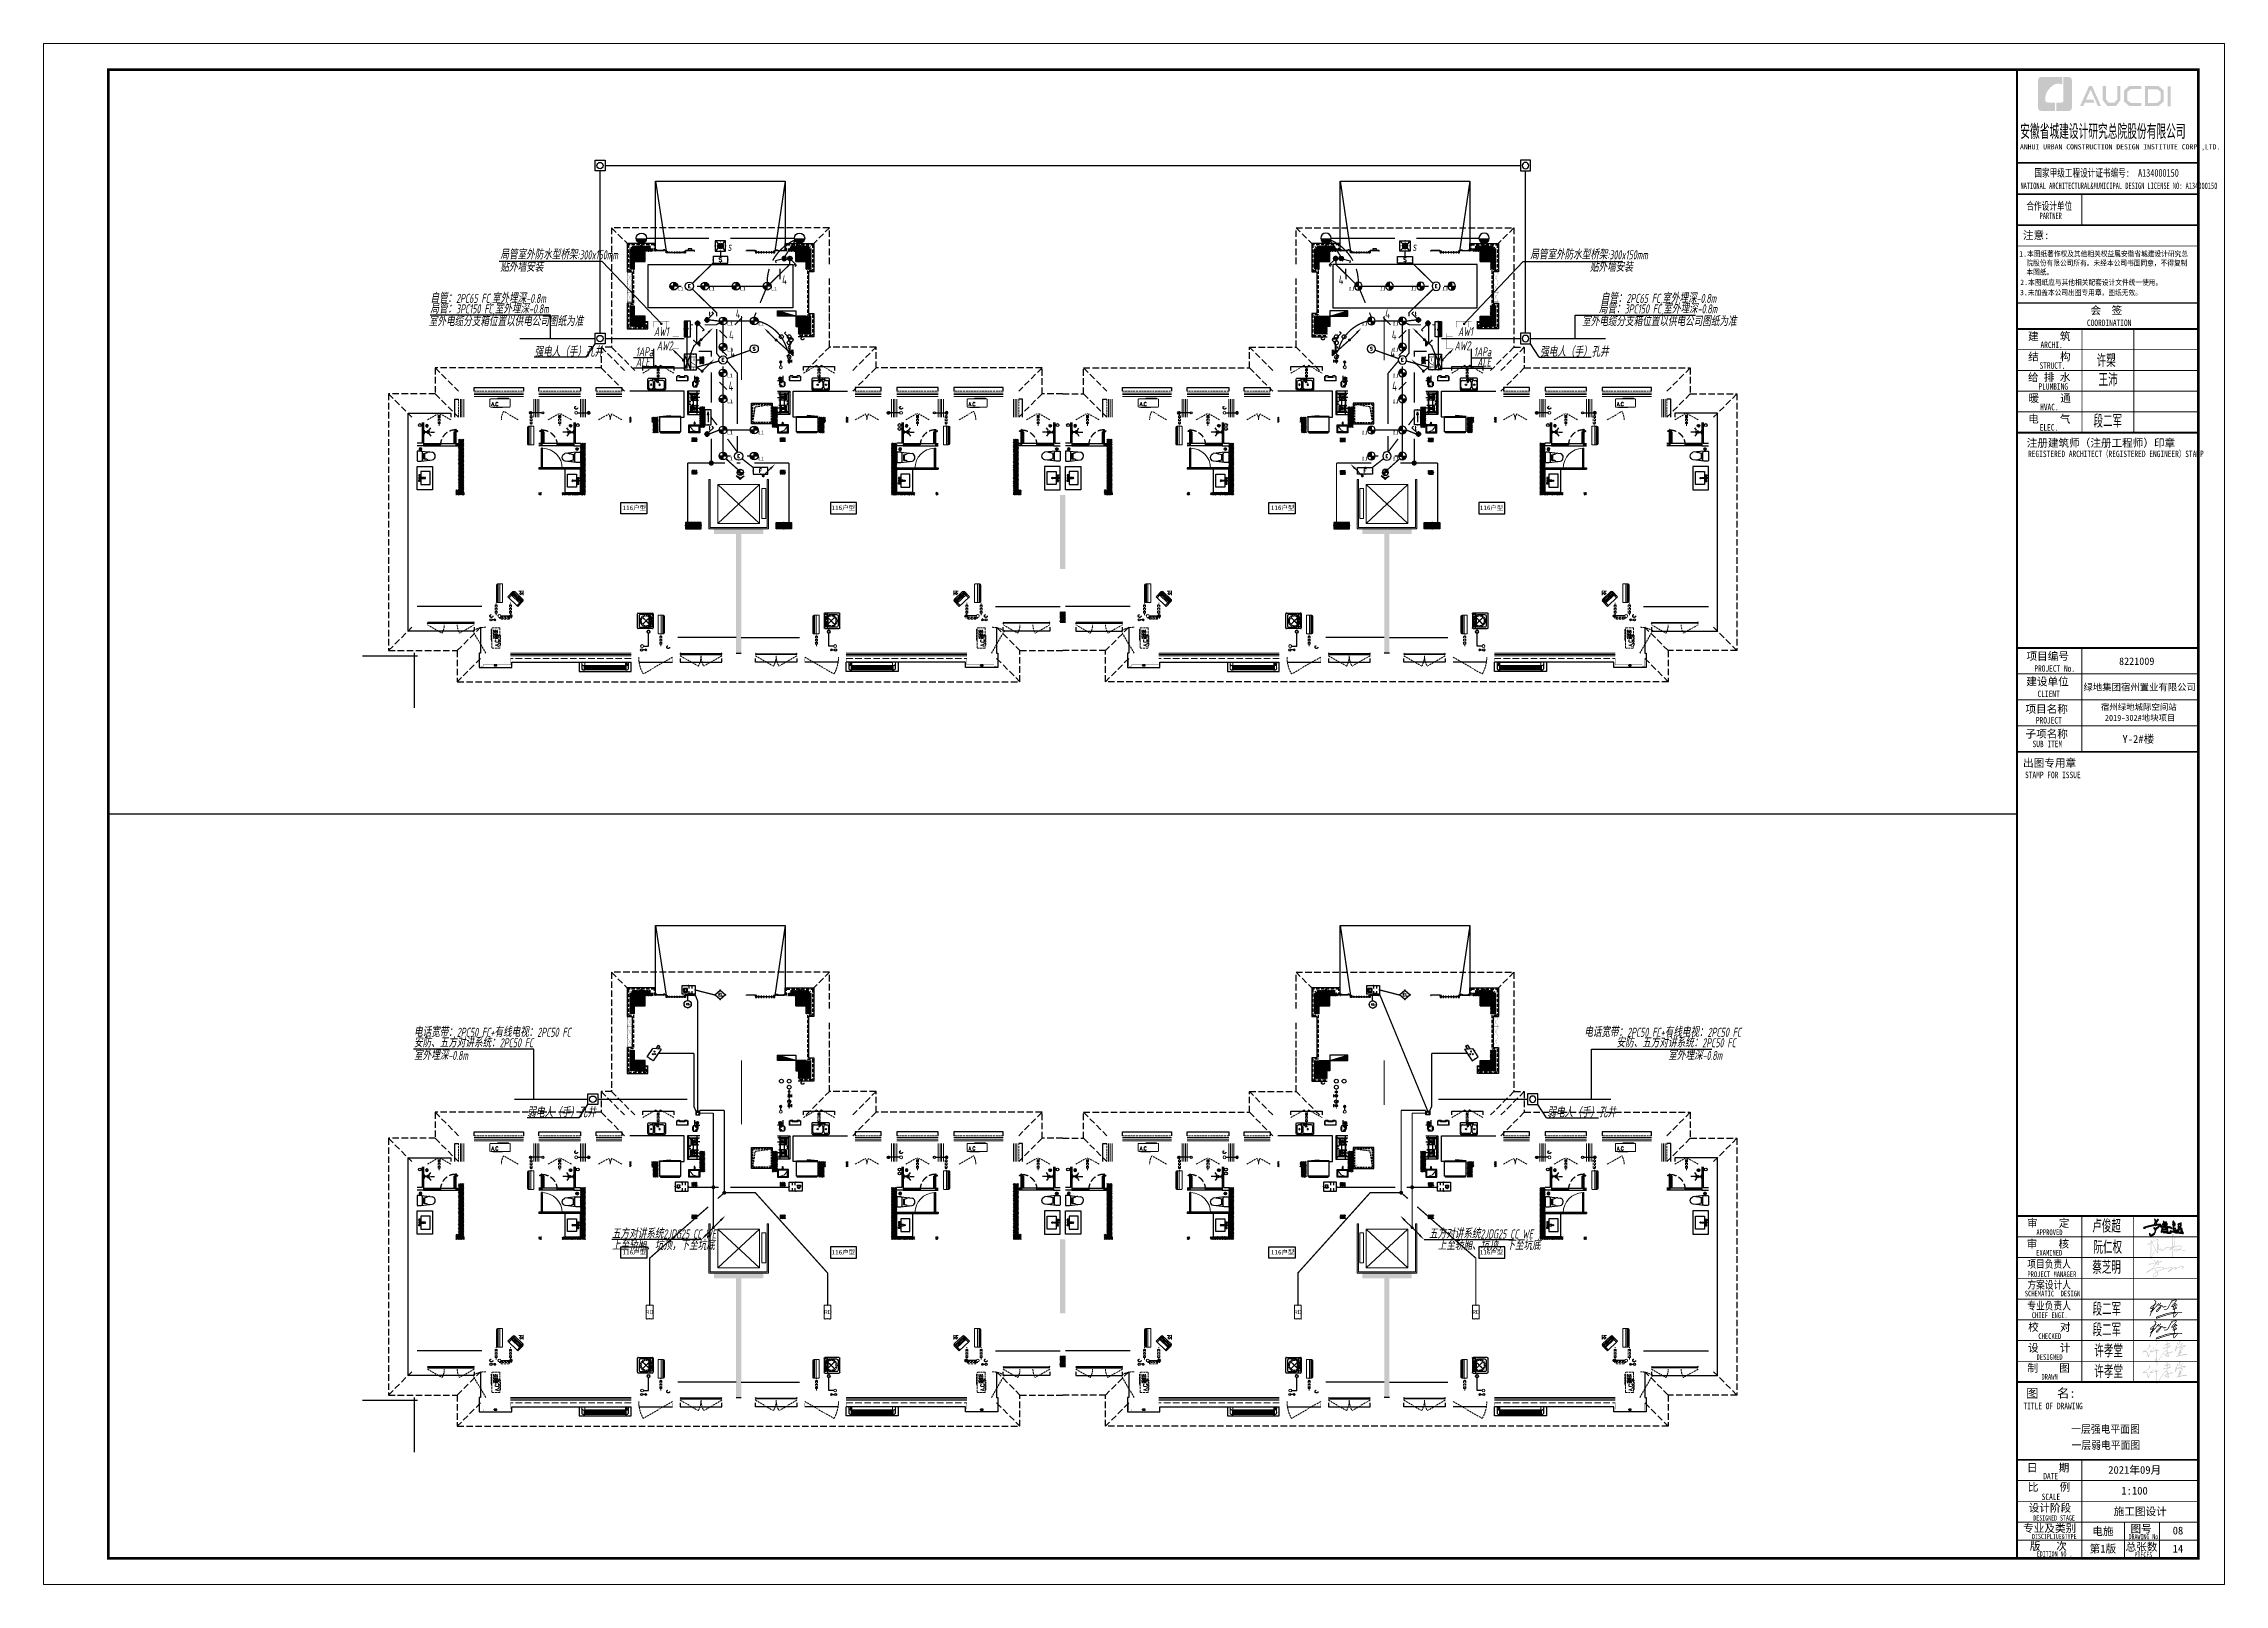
# Model space of a CAD drawing. Extents: x 3774419 to 4775970, y -926964 to 2266.
# Drawn here: x 3804417 to 3888517, y -748764 to -689364 of the extents above; entities that cross this region are included whole.
import ezdxf
from ezdxf.enums import TextEntityAlignment as Align

# ---------------------------------------------------------------- set-up
doc = ezdxf.new("R2010")
doc.units = 0
doc.header["$LTSCALE"] = 1000
doc.header["$MEASUREMENT"] = 0
for name, pattern in [('$1$DASH', [0.35, 0.25, -0.1]), ('__DASH', [0.35, 0.25, -0.1]), ('DASH', [0.35, 0.25, -0.1]), ('HIDDEN', [0.375, 0.25, -0.125])]:
    doc.linetypes.add(name, pattern=pattern)
doc.layers.get('0').update_dxf_attribs({"linetype": 'CONTINUOUS'})
for name, color, linetype in [('!!DIM-动力', 7, 'CONTINUOUS'), ('!!电气', 1, 'CONTINUOUS'), ('3-栏杆1', 252, 'CONTINUOUS'), ('3.5方案汇报，与郭总、侯月琴确定户型_t8$0$2020.03.04 -1安徽标准化洋房户型(UA）_t8_t8$0$看线', 154, 'CONTINUOUS'), ('A-EQPM-MECH', 191, 'CONTINUOUS'), ('A-标注', 1, 'CONTINUOUS'), ('AH-FURNITURE', 1, 'CONTINUOUS'), ('CURTWALL', 4, 'CONTINUOUS'), ('DIM-照明', 7, 'CONTINUOUS'), ('E-天花灯具', 92, 'CONTINUOUS'), ('E-天花辅助2', 54, 'CONTINUOUS'), ('EQUIP-安防', 3, 'CONTINUOUS'), ('EQUIP-插座', 3, 'CONTINUOUS'), ('EQUIP-照明', 3, 'CONTINUOUS'), ('EQUIP-箱柜', 3, 'CONTINUOUS'), ('EQUIP_消火栓', 7, 'CONTINUOUS'), ('IP-bath&kitchen-JOHNSON', 4, 'CONTINUOUS'), ('LVTRY', 252, 'CONTINUOUS'), ('LWIRE', 4, 'CONTINUOUS'), ('P-bath&kitchen-JOHNSON', 4, 'CONTINUOUS'), ('PUB_TITLE', 4, 'CONTINUOUS'), ('TEL_TEXT', 7, 'CONTINUOUS'), ('VPIPE-中水', 122, 'CONTINUOUS'), ('VPIPE-凝结', 150, 'CONTINUOUS'), ('VPIPE-消防', 1, 'TG_X'), ('VPIPE-给水', 3, 'TG_J'), ('VPIPE-雨水', 4, 'DASH'), ('WIRE-动力', 7, 'CONTINUOUS'), ('WIRE-安防', 4, 'CONTINUOUS'), ('WIRE-应急', 1, 'DASH'), ('WIRE-消防', 4, 'CONTINUOUS'), ('WIRE-照明', 2, 'CONTINUOUS'), ('WIRE-综合布线', 5, 'DASH'), ('保温', 6, 'CONTINUOUS'), ('修改标示', 212, 'CONTINUOUS'), ('卫生间', 6, 'CONTINUOUS'), ('图签文字', 4, 'CONTINUOUS'), ('建筑-排气道', 252, 'CONTINUOUS'), ('污水', 3, 'CONTINUOUS'), ('电气', 6, 'CONTINUOUS'), ('看线', 185, 'CONTINUOUS'), ('立面', 73, 'CONTINUOUS'), ('立面-看线', 251, 'CONTINUOUS'), ('给水', 4, 'CONTINUOUS'), ('设备', 253, 'CONTINUOUS'), ('铝合金', 144, 'CONTINUOUS')]:
    doc.layers.add(name, color=color, linetype=linetype)
for name, color, linetype, lineweight in [('3.5方案汇报，与郭总、侯月琴确定户型_t8$0$STAIR', 2, 'CONTINUOUS', 18), ('EQUIP-消防', 3, 'CONTINUOUS', 20), ('EQUIP_地漏', 7, 'CONTINUOUS', 18), ('PUB_HATCH', 8, 'CONTINUOUS', 9), ('STAIR', 252, 'CONTINUOUS', 20), ('S－GG公共标注', 7, 'CONTINUOUS', 25), ('VPIPE-废水', 31, 'TG_F', 18), ('WINDOW', 146, 'CONTINUOUS', 20), ('图框', 147, 'CONTINUOUS', 20), ('图签', 147, 'CONTINUOUS', 18), ('填充', 251, 'CONTINUOUS', 5), ('平面-栏杆', 56, 'CONTINUOUS', 15), ('平面-看线', 252, 'CONTINUOUS', 15), ('平面-空调室内机', 176, 'CONTINUOUS', 9), ('平面-空调预留孔', 252, 'CONTINUOUS', 15), ('立面-洞口示意', 252, 'CONTINUOUS', 13), ('粉刷', 251, 'CONTINUOUS', 9)]:
    doc.layers.add(name, color=color, linetype=linetype, lineweight=lineweight)
doc.styles.add('_TCH_DIM', font='SIMPLEX', dxfattribs={"bigfont": 'GBCBIG'})
doc.styles.add('_TCH_LABEL', font='COMPLEX', dxfattribs={"bigfont": 'GBCBIG'})
doc.styles.add('_TEL_DIM', font='SIMPLEX', dxfattribs={"width": 0.8, "height": 3.5, "bigfont": 'HZTXT'})
doc.styles.add('DIM_FONT', font='SIMPLEX', dxfattribs={"width": 0.7, "bigfont": 'GBCBIG'})
doc.styles.add('HT', font='simhei.ttf')
doc.styles.add('HZTXT', font='gbeitc.shx', dxfattribs={"width": 0.8, "height": 400, "bigfont": 'hztxt.shx'})
doc.styles.add('SM1', font='realsz.shx', dxfattribs={"width": 0.75, "bigfont": 'realhz.shx'})
doc.styles.get("Standard").update_dxf_attribs({"font": 'gbenor.shx', "bigfont": 'gbcbig.shx'})
doc.styles.add('TG_LINETYPE', font='SIMPLEX', dxfattribs={"width": 0.8, "height": 3, "bigfont": 'HZTXT'})
doc.styles.add('图框宋体', font='', dxfattribs={"width": 0.9})
doc.styles.add('宋体', font='', dxfattribs={"height": 4})
doc.styles.add('建筑图签-1', font='simhei.ttf', dxfattribs={"width": 0.7})
doc.styles.add('建筑图签-2', font='TXT.shx', dxfattribs={"width": 0.5, "bigfont": 'HZTXT.shx'})
doc.styles.add('黑体', font='simhei.ttf')
doc.styles.get('图框宋体').set_extended_font_data('SimSun')
doc.styles.get('宋体').set_extended_font_data('SimSun')
doc.linetypes.add('LED', pattern='A,0.5,-0.2,["LED",Standard,S=0.2,R=0,X=-0.2,Y=-0.1],-0.2', length=0.9)
doc.linetypes.add('TG_F', pattern='A,2,-0.3,["F",TG_LINETYPE,S=0.1,R=0,X=-0.23,Y=-0.15],0', length=2.3)
doc.linetypes.add('TG_J', pattern='A,2,-0.22,["J",TG_LINETYPE,S=0.1,R=0,X=-0.18,Y=-0.15],0', length=2.22)
doc.linetypes.add('TG_X', pattern='A,4,-0.3,["X",TG_LINETYPE,S=0.1,R=0,X=-0.23,Y=-0.15],0', length=4.3)
pattern_1 = [(0, (-1161708.397, -603838.63), (0, 50), []), (0, (-1161708.397, -603821.964), (0, 50), []), (270, (-1161664.656, -603813.333), (50, -9e-15), [5.01775, -44.98225]), (270, (-1161702.115, -603813.333), (50, -9e-15), [5.01775, -44.98225]), (90, (-1161676.603, -603847.26), (-50, 3e-15), [5.01775, -44.98225]), (90, (-1161690.17, -603847.26), (-50, 3e-15), [5.01775, -44.98225]), (180, (-1161658.373, -603855.3), (-6e-15, -50), [50.02425, 0.02425]), (135, (-1161672.33, -603852.79), (3e-15, 49.99987405), [4.268, -66.44275]), (116.56505, (-1161625.348, -603849.77), (0.00011283, 49.99993342), [2.805, -108.9985]), (116.56505, (-1161675.348, -603849.77), (0.00011283, 49.99993342), [2.805, -108.9985]), (153.43495, (-1161617.313, -603855.298), (-0.0001128, 49.9999334), [5.61, -106.1935]), (153.43495, (-1161667.313, -603855.298), (-0.0001128, 49.9999334), [5.61, -106.1935]), (63.43495, (-1161626.603, -603842.244), (-0.00011283, 49.99993342), [26.714, -85.0895]), (63.43495, (-1161676.603, -603842.244), (-0.00011283, 49.99993342), [26.714, -85.0895]), (116.56505, (-1161614.656, -603813.333), (0.00011283, 49.99993342), [2.805, -108.9985]), (116.56505, (-1161664.656, -603813.333), (0.00011283, 49.99993342), [2.805, -108.9985]), (135, (-1161665.91, -603810.824), (3e-15, 49.99987405), [4.268, -66.44275]), (153.43495, (-1161618.93, -603807.806), (-0.0001128, 49.9999334), [5.61, -106.1935]), (153.43495, (-1161668.93, -603807.806), (-0.0001128, 49.9999334), [5.61, -106.1935]), (45, (-1161700.86, -603810.824), (0, 49.99987405), [4.268, -66.44275]), (63.43495, (-1161652.115, -603813.333), (-0.00011283, 49.99993342), [2.805, -108.9985]), (63.43495, (-1161702.115, -603813.333), (-0.00011283, 49.99993342), [2.805, -108.9985]), (26.56505, (-1161647.842, -603807.806), (0.0001128, 49.9999334), [5.61, -106.1935]), (26.56505, (-1161697.842, -603807.806), (0.0001128, 49.9999334), [5.61, -106.1935]), (116.56505, (-1161640.168, -603842.244), (0.00011283, 49.99993342), [26.714, -85.0895]), (116.56505, (-1161690.168, -603842.244), (0.00011283, 49.99993342), [26.714, -85.0895]), (45, (-1161694.44, -603852.79), (0, 49.99987405), [4.268, -66.44275]), (63.43495, (-1161641.422, -603849.77), (-0.00011283, 49.99993342), [2.805, -108.9985]), (63.43495, (-1161691.422, -603849.77), (-0.00011283, 49.99993342), [2.805, -108.9985]), (26.56505, (-1161649.46, -603855.298), (0.0001128, 49.9999334), [5.61, -106.1935]), (26.56505, (-1161699.46, -603855.298), (0.0001128, 49.9999334), [5.61, -106.1935])]
pattern_2 = [(45, (0, 0), (0, 47.4157523), [100.584, -33.528]), (135, (23.708, 23.708), (3e-15, 47.4157523), [100.584, -33.528])]
pattern_3 = [(90, (0, 0), (-16.49778, 1e-15), [9.525, -19.05]), (210, (0, 0), (8.24889, -14.2874966), [9.525, -19.05]), (150, (6e-16, 9.525), (-8.24889, -14.2874966), [9.525, -19.05])]
pattern_4 = [(45, (-420616.58, -363823.725), (0, 47.4157523), [100.584, -33.528]), (135, (-420592.87, -363800.017), (3e-15, 47.4157523), [100.584, -33.528])]
pattern_5 = [(45, (-879550.0308, -779765.5013), (-2.24506403, 2.24506403), [])]
pattern_6 = [(45, (-879750.0308, -780835.0008), (-2.24506403, 2.24506403), [])]
pattern_7 = [(45, (-691492.517, -939480.5144), (-2.24506403, 2.24506403), [])]
pattern_8 = [(45, (-691392.517, -939480.5153), (-2.24506403, 2.24506403), [])]
pattern_9 = [(45, (-691292.517, -939480.5162), (-2.24506403, 2.24506403), [])]
pattern_10 = [(45, (-691192.517, -939480.517), (-2.24506403, 2.24506403), [])]
pattern_11 = [(45, (-691092.517, -939480.518), (-2.24506403, 2.24506403), [])]
pattern_12 = [(45, (-690992.517, -939480.519), (-2.24506403, 2.24506403), [])]
pattern_13 = [(45, (-691602.5177, -939480.5138), (-2.24506403, 2.24506403), [])]
pattern_14 = [(45, (-690902.5144, -939480.51), (-2.24506403, 2.24506403), [])]
pattern_15 = [(45, (-853150.0334, -779765.5013), (-2.24506403, 2.24506403), [])]
pattern_16 = [(45, (-853350.0334, -780835.0008), (-2.24506403, 2.24506403), [])]
pattern_17 = [(45, (-665092.5196, -939480.5144), (-2.24506403, 2.24506403), [])]
pattern_18 = [(45, (-664992.5196, -939480.5153), (-2.24506403, 2.24506403), [])]
pattern_19 = [(45, (-664892.5196, -939480.5162), (-2.24506403, 2.24506403), [])]
pattern_20 = [(45, (-664792.5196, -939480.517), (-2.24506403, 2.24506403), [])]
pattern_21 = [(45, (-664692.5196, -939480.518), (-2.24506403, 2.24506403), [])]
pattern_22 = [(45, (-664592.5196, -939480.519), (-2.24506403, 2.24506403), [])]
pattern_23 = [(45, (-665202.5203, -939480.5138), (-2.24506403, 2.24506403), [])]
pattern_24 = [(45, (-664502.517, -939480.51), (-2.24506403, 2.24506403), [])]
pattern_25 = [(0, (-420616.579, -519516.725), (30.95625, 17.872595), [20.6375, -41.275]), (120, (-420616.579, -519516.725), (-30.9562463, 17.8726014), [20.6375, -41.275]), (60, (-420616.579, -519516.725), (3.7e-06, 35.7451964), [-41.275, 20.6375])]
pattern_26 = [(0, (-420517.216, -516416.725), (30.95625, 17.872595), [20.6375, -41.275]), (120, (-420517.216, -516416.725), (-30.9562463, 17.8726014), [20.6375, -41.275]), (60, (-420517.216, -516416.725), (3.7e-06, 35.7451964), [-41.275, 20.6375])]
pattern_27 = [(0, (-420616.579, -519916.725), (30.95625, 17.872595), [20.6375, -41.275]), (120, (-420616.579, -519916.725), (-30.9562463, 17.8726014), [20.6375, -41.275]), (60, (-420616.579, -519916.725), (3.7e-06, 35.7451964), [-41.275, 20.6375])]
pattern_28 = [(45, (-665142.2845, -939480.3315), (-2.24506403, 2.24506403), [])]
pattern_29 = [(45, (-691542.282, -939480.3315), (-2.24506403, 2.24506403), [])]

msp = doc.modelspace()

# ---------------------------------------------------------------- texts
at = {"layer": 'DIM-照明', "color": 7, "style": 'HZTXT', "width": 0.7}
for s, p in [('s', (3830792.4, -697356)), ('s', (3857203, -697354.8)), ('局管室外防水型桥架:300x150mm', (3822028.1, -697680.6)), ('贴外墙安装', (3822028.1, -698156.6)), ('局管：3PC150 FC,室外埋深-0.8m', (3819329.9, -699765.9, 1500)), ('自管：2PC65 FC,室外埋深-0.8m', (3819329.9, -699360.8, 1500)), ('局管：3PC150 FC,室外埋深-0.8m', (3864393.7, -699765.9, 1500)), ('自管：2PC65 FC,室外埋深-0.8m', (3864464.9, -699360.8, 1500)), ('室外电缆分支箱位置以供电公司图纸为准', (3819270.6, -700252.7, 1500)), ('AW1', (3827953.1, -700639.2)), ('AW1', (3858966.2, -700639.2)), ('室外电缆分支箱位置以供电公司图纸为准', (3863747.8, -700252.7, 1500)), ('强电人（手）孔井', (3823345.1, -701428.4)), ('1APa', (3827256.8, -701419.5)), ('AW2', (3828060.2, -701190)), ('AW2', (3858828.4, -701190)), ('1APa', (3859575.8, -701419.5)), ('强电人（手）孔井', (3862127.1, -701428.4)), ('ALE', (3827256.8, -701818.2)), ('ALE', (3859703.4, -701818.2)), ('电话宽带：2PC50 FC+有线电视：2PC50 FC', (3818696.5, -727654.9, 1500)), ('电话宽带：2PC50 FC+有线电视：2PC50 FC', (3863827.2, -727654.9, 1500)), ('室外埋深-0.8m', (3818700.1, -728546.9, 1500)), ('安防、五方对讲系统：2PC50 FC', (3818696.5, -728060, 1500)), ('安防、五方对讲系统：2PC50 FC', (3865072.6, -728060, 1500)), ('室外埋深-0.8m', (3867068.6, -728546.9, 1500)), ('弱电人（手）孔井', (3823067.1, -730753.5)), ('弱电人（手）孔井', (3862405.1, -730753.5)), ('五方对讲系统2JDG25 CC WE', (3857841.7, -735430.7)), ('上至轿厢、坑顶，下至坑底', (3858178.8, -735869.3))]:
    msp.add_text(s, height=350, dxfattribs=at).set_placement(p)
for s, p in [('局管室外防水型桥架:300x150mm', (3861746.9, -697680.6)), ('贴外墙安装', (3864048.2, -698156.6)), ('上至轿厢、坑顶，下至坑底', (3826332.6, -735869.3)), ('五方对讲系统2JDG25 CC WE', (3826332.6, -735430.7))]:
    msp.add_text(s, height=350, rotation=360, dxfattribs=at).set_placement(p)
at = {"layer": 'S－GG公共标注', "color": 2, "style": '图框宋体', "width": 0.9}
for s, p in [('一层强电平面图', (3882610.2, -742926.9)), ('一层弱电平面图', (3882624.8, -743544.5))]:
    msp.add_text(s, height=300, dxfattribs=at).set_placement(p)
at = {"layer": '图签文字', "style": '建筑图签-1'}
msp.add_text('08', height=300, dxfattribs=at).set_placement((3886522.5, -746839.2))

# ---------------------------------------------------------------- blocks, each defined once
blk = doc.blocks.new('A$C148B7D8E')
at = {"layer": '卫生间', "color": 252, "linetype": 'DASH'}
for p, q in [((7700, 15400), (8600, 14500)), ((15200, 14500), (16100, 15400)), ((7300, 10800), (8200, 9900)), ((7700, 10800), (8600, 9900)), ((15200, 9900), (16100, 10800)), ((17000, 9900), (17900, 10800)), ((900, 10000), (1800, 9100)), ((7300, 10000), (8200, 9100)), ((17900, 10000), (17000, 9100)), ((24300, 10000), (23400, 9100)), ((-900, 9000), (0, 8100)), ((900, 9000), (1800, 8100)), ((24300, 9000), (23400, 8100)), ((-900, -900), (0, 0)), ((1750, -900), (2650, 0)), ((22550, 0), (23450, -900)), ((2650, -1200), (1750, -2100)), ((22550, -1200), (23450, -2100))]:
    blk.add_line(p, q, dxfattribs=at)
for points in [[(16100, 14000), (16100, 15400), (7700, 15400), (7700, 10800), (7300, 10800), (7300, 10000), (900, 10000), (900, 9000), (-900, 9000), (-900, -900), (1750, -900), (1750, -2100), (23450, -2100), (23450, -900), (25100, -900)], [(25100, 9000), (24300, 9000), (24300, 10000), (17900, 10000), (17900, 10800), (16100, 10800), (16100, 12200)]]:
    blk.add_lwpolyline(points, dxfattribs=at)
blk = doc.blocks.new('A$C1F074C3D')
at = {"layer": 'STAIR', "color": 252}
blk.add_line((-1190, 4160), (-1190, 1703), dxfattribs=at)
blk = doc.blocks.new('$lvtry$00000171')
for p, q in [((-74, 11), (-11, 74)), ((-70, -27), (27, 70)), ((-53, -53), (53, 53)), ((-27, -70), (70, 27)), ((11, -74), (74, -11))]:
    blk.add_line(p, q)
blk.add_circle((0, 0), 75)
blk.add_point((0, 0))
blk = doc.blocks.new('DSGDFGF')
blk.add_hatch(color=252).paths.add_polyline_path([(677792, 343576), (677791, 343579), (677783, 343575), (677784, 343572)])
at = {"color": 252}
for p, q in [((677781, 343575), (677793, 343580)), ((677782, 343575), (677782, 343575)), ((677782, 343575), (677784, 343572)), ((677793, 343568), (677782, 343568)), ((677793, 343567), (677782, 343567)), ((677782, 343567), (677782, 343547)), ((677782, 343559), (677784, 343558)), ((677784, 343558), (677782, 343558)), ((677784, 343572), (677793, 343576)), ((677787, 343578), (677787, 343539)), ((677791, 343579), (677793, 343580)), ((677791, 343579), (677793, 343576)), ((677793, 343559), (677791, 343558)), ((677791, 343558), (677793, 343558)), ((677792, 343567), (677792, 343545)), ((676292, 342675), (676292, 342335)), ((676452, 342700), (676317, 342700)), ((676317, 342310), (676452, 342310)), ((676415, 342776), (676373, 342818)), ((676441, 342779), (676376, 342844)), ((676458, 342790), (676387, 342861)), ((676469, 342807), (676404, 342872)), ((676472, 342832), (676429, 342875)), ((676452, 342700), (676892, 342650)), ((676452, 342310), (676879, 342359)), ((676505, 342363), (676505, 342647)), ((676544, 342608), (676622, 342622)), ((676544, 342608), (676544, 342402)), ((676544, 342402), (676622, 342388)), ((676576, 342614), (676576, 342396)), ((677752, 342860), (677792, 342860)), ((677752, 342080), (677752, 342860)), ((677792, 342080), (677792, 342860)), ((677792, 342080), (677752, 342080))]:
    blk.add_line(p, q, dxfattribs=at)
for points in [[(676357, 341735), (676357, 341675), (676417, 341675), (676417, 341735)], [(676357, 341475), (676357, 341535), (676417, 341535), (676417, 341475)], [(676412, 341708), (676412, 341702), (676362, 341702), (676362, 341708)], [(676412, 341502), (676412, 341508), (676362, 341508), (676362, 341502)], [(676387, 341585), (676387, 341625), (676367, 341625), (676367, 341585)], [(676387, 341625), (676387, 341585), (676552, 341585), (676552, 341625)], [(676792, 341855), (676442, 341855), (676442, 341356), (676792, 341356)]]:
    blk.add_lwpolyline(points, close=True, dxfattribs=at)
blk.add_lwpolyline([(676417, 341625), (676417, 341635), (676357, 341635), (676357, 341575), (676417, 341575), (676417, 341585)], dxfattribs=at)
blk.add_circle((676593, 341605), 26, dxfattribs=at)
for centre, radius, start, end in [((677781, 343574), 1, 111.52657, 175.76516), ((677801, 343574), 20.5, 177.99149, 196.90025), ((677793, 343562), 13.5, 155.15235, 208.97795), ((677782, 343574), 0.5, 112.73297, 178.05418), ((677801, 343574), 19.5, 177.46581, 196.24837), ((677796, 343562), 14.6, 161.89734, 193.71468), ((677791, 343560), 9.42, 188.01541, 204.22835), ((677782, 343556), 0.5, 208.97795, 24.22835), ((677816, 343571), 24, 160.76087, 187.04874), ((677781, 343561), 11.7, 335.41865, 349.51767), ((677792, 343555), 0.5, 155.41865, 330.15022), ((677793, 343579), 0.5, 340.76087, 112.53297), ((677793, 343579), 1.17, 340.04011, 112.53297), ((677814, 343571), 20.6, 160.04011, 190.84731), ((677781, 343562), 13.4, 330.15022, 25.08154), ((677781, 343562), 12.4, 343.94508, 21.34777), ((676317, 342675), 25, 90, 180), ((676317, 342335), 25, 180, 270), ((676452, 342647), 53.3, 0, 90), ((676452, 342363), 53.3, 270, 0), ((676566, 342910), 294, 278.51718, 296.46315), ((676566, 342100), 294, 63.53685, 81.48282), ((676779, 342439), 224, 90, 111.47978), ((676779, 342572), 224, 248.52022, 270), ((676840, 342506), 153, 285.07732, 70.11812)]:
    blk.add_arc(centre, radius, start, end, dxfattribs=at)
at = {"color": 252, "lineweight": 13}
blk.add_arc((677772, 342080), 780, 91.46928, 180, dxfattribs=at)
at = {"color": 252, "extrusion": (0, 0, -1)}
blk.add_ellipse((676422, 342825), major_axis=(-35.4, 35.4), ratio=1, start_param=5.497787, end_param=11.780972, dxfattribs=at)
at = {"color": 252}
blk.add_open_spline([(677782, 343547), (677783, 343546), (677785, 343545), (677788, 343549), (677791, 343547), (677792, 343545)], degree=3, knots=[0, 0, 0, 0, 3.066329, 6.218313, 11.124135, 11.124135, 11.124135, 11.124135], dxfattribs=at)
blk.add_point((676422, 342825), dxfattribs=at)
at = {"layer": 'CURTWALL', "color": 252}
for p, q in [((676292, 342105), (677892, 342105)), ((676292, 342105), (676292, 342055)), ((676292, 342089), (677892, 342089)), ((676292, 342072), (677892, 342072)), ((676292, 342055), (677892, 342055)), ((677892, 342105), (677892, 342055))]:
    blk.add_line(p, q, dxfattribs=at)
at = {"layer": 'IP-bath&kitchen-JOHNSON', "color": 252}
for p, q in [((676492, 343855), (676492, 343055)), ((676542, 343855), (676542, 342955)), ((676542, 343554), (676542, 343407)), ((676716, 343491), (676592, 343491)), ((676716, 343470), (676592, 343470)), ((676755, 343549), (676817, 343638)), ((676756, 343412), (676817, 343323)), ((676804, 343480), (676967, 343480)), ((676492, 343055), (676292, 343055)), ((676542, 342955), (676292, 342955)), ((676542, 343035), (677892, 343035)), ((676542, 343000), (677192, 343000)), ((676542, 342990), (677192, 342990)), ((676542, 342955), (677892, 342955)), ((677192, 342990), (677192, 343000)), ((677892, 342990), (677792, 342990)), ((677792, 342980), (677792, 342990)), ((677892, 342980), (677792, 342980))]:
    blk.add_line(p, q, dxfattribs=at)
blk.add_lwpolyline([(676542, 343554), (676558, 343554), (676558, 343407), (676542, 343407)], dxfattribs=at)
for points in [[(676573, 343507, 0.364142), (676558, 343518, 0.020495)], [(676573, 343454, -0.364142), (676558, 343443, -0.020495)], [(676592, 343491, -0.21439), (676573, 343507, -7.649644)], [(676592, 343470, 0.214893), (676573, 343454, 7.649644)]]:
    blk.add_lwpolyline(points, format="xyb", dxfattribs=at)
blk.add_arc((676716, 343480), 10.5, 270.00849, 90.00849, dxfattribs=at)
for centre, major_axis, ratio, start_param, end_param in [((676724, 343480), (0, 53.6), 0.987577, 1.76809, 7.656688), ((676721, 343480), (0, -51), 0.990052, -1.36297, 4.504563), ((676720, 343480), (0, -26.8), 0.994812, -1.167677, 4.309269), ((676707, 343493), (-1.43, 0), 0.85, 4.712389, 10.995574), ((676707, 343468), (-1.43, 0), 0.85, -1.570796, 4.712389), ((676732, 343493), (-1.43, 0), 0.85, 4.712389, 10.995574), ((676732, 343468), (-1.43, 0), 0.85, 4.712389, 10.995574)]:
    blk.add_ellipse(centre, major_axis=major_axis, ratio=ratio, start_param=start_param, end_param=end_param, dxfattribs=at)
at = {"layer": 'LVTRY', "color": 252}
for p, q in [((676292, 341155), (676292, 342055)), ((676292, 342055), (676892, 342055)), ((676892, 342055), (676892, 341155)), ((676892, 341155), (676292, 341155))]:
    blk.add_line(p, q, dxfattribs=at)
at = {"layer": 'P-bath&kitchen-JOHNSON', "color": 252}
for p, q in [((677709, 343494), (677709, 343078)), ((677709, 343494), (677735, 343494)), ((677735, 343494), (677735, 343078)), ((677745, 343529), (677745, 343504)), ((677777, 343529), (677745, 343529)), ((677777, 343504), (677745, 343504)), ((677792, 343567), (677782, 343567)), ((677782, 343567), (677782, 342980)), ((677782, 343542), (677789, 343542)), ((677782, 343512), (677782, 343542)), ((677782, 343512), (677789, 343512)), ((677785, 343542), (677787, 343540)), ((677785, 343523), (677785, 343542)), ((677785, 343531), (677785, 343512)), ((677785, 343512), (677787, 343515)), ((677787, 343525), (677787, 343540)), ((677787, 343525), (677787, 343515)), ((677789, 343542), (677790, 343541)), ((677789, 343540), (677789, 343542)), ((677789, 343515), (677789, 343512)), ((677789, 343512), (677790, 343514)), ((677790, 343540), (677790, 343541)), ((677790, 343515), (677790, 343514)), ((677792, 342980), (677792, 343567)), ((677799, 343529), (677853, 343529)), ((677799, 343504), (677853, 343504)), ((677804, 343542), (677807, 343542)), ((677804, 343542), (677804, 343512)), ((677804, 343512), (677807, 343512)), ((677807, 343542), (677809, 343540)), ((677807, 343542), (677807, 343525)), ((677807, 343512), (677807, 343530)), ((677807, 343512), (677809, 343515)), ((677809, 343515), (677809, 343540)), ((677830, 343504), (677830, 343529)), ((677709, 343078), (677735, 343078)), ((677745, 343042), (677745, 343068)), ((677745, 343068), (677777, 343068)), ((677745, 343042), (677777, 343042)), ((677779, 343070), (677777, 343068)), ((677777, 343068), (677777, 343042)), ((677779, 343040), (677777, 343042)), ((677779, 343070), (677779, 343040)), ((677782, 343070), (677779, 343070)), ((677782, 343040), (677779, 343040)), ((677782, 343070), (677782, 343040)), ((677782, 342980), (677792, 342980)), ((677793, 343070), (677796, 343070)), ((677793, 343040), (677793, 343070)), ((677793, 343040), (677796, 343040)), ((677796, 343040), (677796, 343070)), ((677796, 343070), (677798, 343068)), ((677798, 343042), (677798, 343068))]:
    blk.add_line(p, q, dxfattribs=at)
at = {"layer": 'P-bath&kitchen-JOHNSON', "color": 252, "linetype": 'DASH'}
blk.add_arc((677779, 342978), 586, 89.79672, 179.39224, dxfattribs=at)
at = {"layer": 'P-bath&kitchen-JOHNSON', "color": 252}
blk.add_arc((677845, 343517), 15.3, 304.05298, 55.96165, dxfattribs=at)
for centre, major_axis, start_param, end_param in [((677745, 343494), (0, 10.4), 0, 1.570796), ((677745, 343078), (0, 35.7), 1.570796, 3.141593), ((677745, 343078), (0, 10.4), 1.570796, 3.141593)]:
    blk.add_ellipse(centre, major_axis=major_axis, ratio=1, start_param=start_param, end_param=end_param, dxfattribs=at)
at = {"layer": 'LVTRY', "color": 252, "xscale": -0.6666666667107826, "yscale": 0.6666666667107826}
blk.add_blockref('$lvtry$00000171', (676672, 343725), dxfattribs=at)
blk = doc.blocks.new('rrrrrrrrrrrra')
at = {"color": 8}
for p, q in [((-112, 459), (-112, 324)), ((-112, 324), (-64, -103)), ((253, 484), (-87, 484)), ((-59, 271), (224, 271)), ((-21, 232), (-34, 154)), ((191, 200), (-26, 200)), ((186, 232), (-21, 232)), ((186, 232), (199, 154)), ((278, 324), (228, -116)), ((278, 324), (278, 459))]:
    blk.add_line(p, q, dxfattribs=at)
for centre, radius, start, end in [((-87, 459), 25, 90, 180), ((-59, 324), 53.3, 180, 270), ((149, -3), 224, 158.52022, 180), ((-323, 210), 294, 333.53685, 351.48282), ((488, 210), 294, 188.51718, 206.46315), ((224, 324), 53.3, 270, 0), ((16, -3), 224, 0, 21.47978), ((253, 459), 25, 0, 90), ((84, -64), 153, 195.07732, 340.11812)]:
    blk.add_arc(centre, radius, start, end, dxfattribs=at)
blk = doc.blocks.new('A$C1E0F638F')
for points in [[(500, 435), (500, 85), (0, 85), (0, 435)], [(120, 0), (180, 0), (180, 60), (120, 60)], [(147, 55), (153, 55), (153, 5), (147, 5)], [(270, 30), (230, 30), (230, 195), (270, 195)], [(230, 30), (270, 30), (270, 10), (230, 10)], [(380, 0), (320, 0), (320, 60), (380, 60)], [(353, 55), (347, 55), (347, 5), (353, 5)]]:
    blk.add_lwpolyline(points, close=True)
blk.add_lwpolyline([(270, 60), (280, 60), (280, 0), (220, 0), (220, 60), (230, 60)])
blk.add_circle((250, 236), 26)
blk = doc.blocks.new('A$C5DCB2F21')
at = {"layer": 'IP-bath&kitchen-JOHNSON', "color": 8}
for p, q in [((74, 0), (-74, 0)), ((-68, -213), (-158, -275)), ((-10, -174), (-10, -49)), ((0, -261), (0, -425)), ((11, -174), (11, -49)), ((68, -213), (158, -275))]:
    blk.add_line(p, q, dxfattribs=at)
blk.add_lwpolyline([(74, 0), (74, -16), (-74, -16), (-74, 0)], dxfattribs=at)
for points in [[(-26, -31, -0.364142), (-38, -16, -0.020495)], [(-10, -49, 0.214893), (-26, -31, 7.649644)], [(11, -49, -0.21439), (26, -31, -7.649644)], [(26, -31, 0.364142), (38, -16, 0.020495)]]:
    blk.add_lwpolyline(points, format="xyb", dxfattribs=at)
blk.add_arc((0, -174), 10.5, 180, 0, dxfattribs=at)
for centre, major_axis, ratio, start_param, end_param in [((0, -181), (53.6, 0), 0.987577, 1.76809, 7.656688), ((0, -179), (-51, 0), 0.990052, -1.36297, 4.504563), ((0, -178), (-26.8, 0), 0.994812, -1.167677, 4.309269), ((-12, -165), (0, 1.43), 0.85, -1.570796, 4.712389), ((-12, -189), (0, 1.43), 0.85, 4.712389, 10.995574), ((12, -165), (0, 1.43), 0.85, 4.712389, 10.995574), ((12, -189), (0, 1.43), 0.85, 4.712389, 10.995574)]:
    blk.add_ellipse(centre, major_axis=major_axis, ratio=ratio, start_param=start_param, end_param=end_param, dxfattribs=at)
blk = doc.blocks.new('GDGDRGDGRD')
blk.add_hatch(color=252).paths.add_polyline_path([(491782, 524769), (491781, 524772), (491773, 524768), (491774, 524766)])
at = {"color": 252}
for p, q in [((491771, 524768), (491783, 524773)), ((491772, 524768), (491772, 524768)), ((491772, 524768), (491774, 524765)), ((491783, 524761), (491772, 524761)), ((491783, 524760), (491772, 524760)), ((491772, 524752), (491774, 524751)), ((491774, 524751), (491772, 524751)), ((491773, 524760), (491773, 524740)), ((491774, 524765), (491783, 524769)), ((491778, 524771), (491778, 524732)), ((491783, 524752), (491781, 524752)), ((491781, 524752), (491783, 524752)), ((491782, 524772), (491783, 524773)), ((491782, 524772), (491783, 524769)), ((491783, 524760), (491783, 524739))]:
    blk.add_line(p, q, dxfattribs=at)
for centre, radius, start, end in [((491784, 524755), 13.5, 155.15235, 208.97795), ((491772, 524767), 1, 111.52657, 175.76516), ((491791, 524767), 20.5, 177.99149, 196.90025), ((491772, 524767), 0.5, 112.73297, 178.05418), ((491791, 524767), 19.5, 177.46581, 196.24837), ((491786, 524755), 14.6, 161.89734, 193.71468), ((491781, 524753), 9.42, 188.01541, 204.22835), ((491772, 524749), 0.5, 208.97795, 24.22835), ((491772, 524754), 11.7, 335.41865, 349.51767), ((491783, 524749), 0.5, 155.41865, 330.15022), ((491783, 524772), 0.5, 340.76087, 112.53297), ((491783, 524772), 1.17, 340.04011, 112.53297), ((491804, 524765), 20.6, 160.04011, 190.84731), ((491807, 524764), 24, 160.76087, 187.04874), ((491772, 524755), 13.4, 330.15022, 25.08154), ((491771, 524755), 12.4, 343.94508, 21.34777)]:
    blk.add_arc(centre, radius, start, end, dxfattribs=at)
blk.add_open_spline([(491773, 524740), (491773, 524740), (491775, 524738), (491778, 524742), (491781, 524740), (491783, 524739)], degree=3, knots=[0, 0, 0, 0, 3.066329, 6.218313, 11.124135, 11.124135, 11.124135, 11.124135])
at = {"layer": 'IP-bath&kitchen-JOHNSON', "color": 252}
for p, q in [((490533, 524228), (491883, 524228)), ((490533, 524193), (491183, 524193)), ((490533, 524183), (491183, 524183)), ((490533, 524148), (491883, 524148)), ((491183, 524183), (491183, 524193)), ((491883, 524183), (491783, 524183)), ((491783, 524173), (491783, 524183)), ((491883, 524173), (491783, 524173))]:
    blk.add_line(p, q, dxfattribs=at)
for points in [[(490533, 525048), (490533, 524148), (490283, 524148)], [(490483, 525048), (490483, 524248), (490283, 524248)]]:
    blk.add_lwpolyline(points, dxfattribs=at)
at = {"layer": 'LVTRY', "color": 252}
blk.add_lwpolyline([(490883, 522448), (490283, 522448), (490283, 523348), (490883, 523348)], close=True, dxfattribs=at)
at = {"layer": 'P-bath&kitchen-JOHNSON', "color": 252}
for p, q in [((491699, 524687), (491699, 524271)), ((491699, 524687), (491725, 524687)), ((491699, 524271), (491725, 524271)), ((491725, 524687), (491725, 524271)), ((491735, 524723), (491735, 524697)), ((491767, 524723), (491735, 524723)), ((491767, 524697), (491735, 524697)), ((491735, 524235), (491735, 524261)), ((491735, 524261), (491767, 524261)), ((491735, 524235), (491767, 524235)), ((491769, 524263), (491767, 524261)), ((491767, 524261), (491767, 524235)), ((491769, 524233), (491767, 524235)), ((491769, 524263), (491769, 524233)), ((491772, 524263), (491769, 524263)), ((491772, 524233), (491769, 524233)), ((491772, 524735), (491779, 524735)), ((491772, 524706), (491772, 524735)), ((491772, 524706), (491779, 524706)), ((491772, 524263), (491772, 524233)), ((491775, 524735), (491778, 524733)), ((491775, 524716), (491775, 524735)), ((491775, 524725), (491775, 524706)), ((491775, 524706), (491778, 524708)), ((491778, 524718), (491778, 524733)), ((491778, 524718), (491778, 524708)), ((491779, 524735), (491781, 524734)), ((491779, 524733), (491779, 524735)), ((491779, 524708), (491779, 524706)), ((491779, 524706), (491781, 524707)), ((491781, 524733), (491781, 524734)), ((491781, 524708), (491781, 524707)), ((491784, 524263), (491786, 524263)), ((491784, 524233), (491784, 524263)), ((491784, 524233), (491786, 524233)), ((491786, 524233), (491786, 524263)), ((491786, 524263), (491788, 524261)), ((491788, 524235), (491788, 524261)), ((491789, 524723), (491843, 524723)), ((491789, 524697), (491843, 524697)), ((491794, 524735), (491797, 524735)), ((491794, 524735), (491794, 524706)), ((491794, 524706), (491797, 524706)), ((491797, 524735), (491799, 524733)), ((491797, 524735), (491797, 524718)), ((491797, 524706), (491797, 524723)), ((491797, 524706), (491799, 524708)), ((491799, 524708), (491799, 524733)), ((491820, 524697), (491820, 524723))]:
    blk.add_line(p, q, dxfattribs=at)
blk.add_lwpolyline([(491783, 524173), (491783, 524760), (491773, 524760), (491773, 524173)], close=True, dxfattribs=at)
at = {"layer": 'P-bath&kitchen-JOHNSON', "color": 252, "linetype": 'DASH'}
blk.add_arc((491769, 524171), 586, 89.79672, 179.39224, dxfattribs=at)
at = {"layer": 'P-bath&kitchen-JOHNSON', "color": 252}
blk.add_arc((491835, 524710), 15.3, 304.05298, 55.96165, dxfattribs=at)
for centre, major_axis, start_param, end_param in [((491735, 524271), (0, 35.7), 1.570796, 3.141593), ((491735, 524687), (0, 10.4), 0, 1.570796), ((491735, 524271), (0, 10.4), 1.570796, 3.141593)]:
    blk.add_ellipse(centre, major_axis=major_axis, ratio=1, start_param=start_param, end_param=end_param, dxfattribs=at)
at = {"layer": 'IP-bath&kitchen-JOHNSON', "color": 252, "rotation": 90.008488524447}
blk.add_blockref('A$C5DCB2F21', (490533, 524673), dxfattribs=at)
at = {"layer": 'LVTRY', "color": 252, "xscale": -0.6666666667107826, "yscale": 0.6666666667107826}
for p in [(490663, 524918), (490413, 524018)]:
    blk.add_blockref('$lvtry$00000171', p, dxfattribs=at)
at = {"layer": 'LVTRY', "color": 252, "extrusion": (0, 0, -1), "xscale": -1, "zscale": -1, "rotation": 270}
blk.add_blockref('rrrrrrrrrrrra', (-490766, 523666), dxfattribs=at)
at = {"layer": 'LVTRY', "color": 252, "xscale": -1, "rotation": 270}
blk.add_blockref('A$C1E0F638F', (490347, 522649), dxfattribs=at)
blk = doc.blocks.new('rtyg7uyhg')
at = {"layer": 'LVTRY'}
for p, q in [((193590, 45458), (193590, 45069)), ((194235, 45489), (193621, 45489)), ((193896, 45430), (193858, 45326)), ((193926, 45440), (193940, 45432)), ((194265, 45069), (194265, 45458)), ((193621, 45131), (193621, 45346)), ((193621, 45039), (194235, 45039)), ((193682, 45407), (193888, 45407)), ((193948, 45069), (193682, 45069)), ((193858, 45326), (193875, 45316)), ((193875, 45316), (193946, 45401)), ((194010, 45346), (194010, 45131)), ((194051, 45131), (194051, 45346)), ((194112, 45407), (194173, 45407)), ((194173, 45069), (194112, 45069)), ((194235, 45346), (194235, 45131))]:
    blk.add_line(p, q, dxfattribs=at)
for centre, radius in [((193866, 45438), 20.5), ((193989, 45438), 20.5), ((194071, 45438), 20.5), ((193815, 45238), 25.6), ((194137, 45238), 25.6)]:
    blk.add_circle(centre, radius, dxfattribs=at)
for centre, radius, start, end in [((193621, 45458), 30.7, 89.99999, 179.99999), ((193916, 45423), 20.5, 59.99999, 159.46231), ((193930, 45414), 20.5, 320.53767, 59.99999), ((194235, 45458), 30.7, 359.99999, 89.99999), ((193621, 45069), 30.7, 179.99999, 269.99999), ((193682, 45346), 61.4, 89.99999, 179.99999), ((193682, 45131), 61.4, 179.99999, 269.99999), ((193948, 45346), 61.4, 359.99999, 89.99999), ((193948, 45131), 61.4, 269.99999, 359.99999), ((194112, 45346), 61.4, 89.99999, 179.99999), ((194112, 45131), 61.4, 179.99999, 269.99999), ((194173, 45346), 61.4, 359.99999, 89.99999), ((194173, 45131), 61.4, 269.99999, 359.99999), ((194235, 45069), 30.7, 269.99999, 359.99999)]:
    blk.add_arc(centre, radius, start, end, dxfattribs=at)
at = {"layer": 'LVTRY', "style": 'DIM_FONT', "width": 0.8, "flags": 9}
for tag in ['YSIZE', 'XSIZE']:
    blk.add_attdef(tag, (193928, 45488), '', height=0.5, rotation=89.99999, dxfattribs=at)
blk = doc.blocks.new('A$C60D053AF')
at = {"layer": 'AH-FURNITURE', "color": 8}
for p, q in [((233, -90), (128, -90)), ((233, -110), (128, -110)), ((193, -71), (328, -71)), ((193, -91), (328, -91)), ((245, -129), (245, -122)), ((255, -281), (255, -251)), ((255, -281), (393, -281)), ((265, -129), (265, -122)), ((342, -97), (370, -143)), ((356, -83), (384, -129)), ((393, -281), (393, -251))]:
    blk.add_line(p, q, dxfattribs=at)
for points in [[(170, -68, 1), (170, -94), (193, -94), (193, -68)], [(234, -251), (414, -251, 0.414214), (424, -241), (424, -111, 0.414214), (414, -101), (234, -101, 0.414214), (224, -111), (224, -241, 0.414214)], [(268, -122), (268, -107, 0.414214), (248, -87), (233, -87), (233, -113), (242, -113), (242, -122)], [(242, -152, 1), (268, -152), (268, -129), (242, -129)], [(384, -161, 1), (402, -143), (386, -127), (368, -145)]]:
    blk.add_lwpolyline(points, format="xyb", close=True, dxfattribs=at)
for centre, radius in [((100, -100), 30), ((255, -152), 15), ((255, -152), 10), ((393, -152), 15), ((393, -152), 10)]:
    blk.add_circle(centre, radius, dxfattribs=at)
for radius in [40, 20]:
    blk.add_arc((328, -111), radius, 45, 90, dxfattribs=at)
blk = doc.blocks.new('A-Kitchen-7')
at = {"layer": 'LVTRY'}
for p, q in [((-519, 780), (-7, 834)), ((-515, 756), (-519, 780)), ((-4, 811), (-515, 756)), ((515, 756), (-515, 756)), ((-515, 756), (-515, 40)), ((-515, 40), (515, 40)), ((-486, 761), (-485, 756)), ((-29, 767), (-112, 756)), ((-29, 767), (-35, 806)), ((-7, 834), (-4, 811)), ((515, 780), (0, 780)), ((0, 756), (0, 780)), ((515, 756), (515, 780)), ((515, 40), (515, 756))]:
    blk.add_line(p, q, dxfattribs=at)
blk.add_lwpolyline([(-469, 40), (-469, 0), (469, 0), (469, 40)], close=True, dxfattribs=at)
blk = doc.blocks.new('FRSDFDGDGDRGDR')
at = {"layer": '平面-空调预留孔', "color": 252}
for p, q in [((699612, 775044), (699612, 775441)), ((699619, 775448), (699746, 775448)), ((699746, 775448), (699746, 775355)), ((699746, 775037), (699619, 775037)), ((699720, 775342), (699720, 775143)), ((699727, 775349), (699740, 775349)), ((699727, 775136), (699740, 775136)), ((699746, 775130), (699746, 775037))]:
    blk.add_line(p, q, dxfattribs=at)
blk.add_lwpolyline([(699766, 775167), (699793, 775154), (699793, 775057), (699766, 775044), (699766, 775018), (699619, 775018, -0.414214), (699593, 775044), (699593, 775441, -0.414214), (699619, 775468), (699766, 775468), (699766, 775441), (699793, 775428), (699793, 775332), (699766, 775318)], format="xyb", close=True, dxfattribs=at)
for centre, radius in [((699740, 775243), 15.8), ((699740, 775332), 10.6), ((699740, 775154), 10.6)]:
    blk.add_circle(centre, radius, dxfattribs=at)
for centre, start, end in [((699619, 775441), 90, 180), ((699619, 775044), 180, 270), ((699727, 775342), 90, 180), ((699727, 775143), 180, 270), ((699740, 775355), 270, 360), ((699740, 775130), 0, 90)]:
    blk.add_arc(centre, 6.6, start, end, dxfattribs=at)
blk = doc.blocks.new('*U148')
h = blk.add_hatch(color=5)
h.set_gradient(color1=(0, 0, 255), rotation=180, tint=1)
h.paths.add_polyline_path([(0, 0), (-6.35, -6.35), (-6.35, -2.159), (-15, -2.159), (-15, 2.159), (-6.35, 2.159), (-6.35, 6.35)])
at = {"color": 0, "linetype": 'Continuous'}
blk.add_lwpolyline([(0, 0), (-6.35, -6.35), (-6.35, -2.159), (-15, -2.159), (-15, 2.159), (-6.35, 2.159), (-6.35, 6.35)], close=True, dxfattribs=at)
blk = doc.blocks.new('GDGDRGDRGRD')
at = {"layer": 'PUB_HATCH'}
blk.add_hatch(color=252, dxfattribs=at).paths.add_polyline_path([(430320, 370174), (430320, 370444), (430180, 370444), (430180, 370429), (430285, 370429), (430305, 370409), (430305, 370209), (430285, 370189), (429965, 370189), (429945, 370209), (429945, 370409), (429965, 370429), (430070, 370429), (430070, 370444), (429930, 370444), (429930, 370174)])
at = {"layer": 'LVTRY', "color": 251}
for p, q in [((430081, 371515), (429865, 371758)), ((430335, 371758), (429865, 371758)), ((429865, 371758), (429865, 370858)), ((430235, 370858), (430235, 371758)), ((429865, 370858), (430081, 371100)), ((430335, 371515), (430081, 371515)), ((430081, 371515), (430081, 371100)), ((430081, 371100), (430335, 371100)), ((429865, 370858), (430335, 370858))]:
    blk.add_line(p, q, dxfattribs=at)
at = {"layer": 'LVTRY'}
for p, q in [((429915, 370948), (429915, 371668)), ((429925, 371678), (430325, 371678)), ((430325, 370938), (429925, 370938)), ((429935, 371358), (429974, 371358)), ((429935, 371258), (429974, 371258)), ((429955, 371339), (429955, 371378)), ((429955, 371239), (429955, 371278)), ((429975, 371526), (430102, 371526)), ((429975, 371521), (429975, 371526)), ((430102, 371521), (429975, 371521)), ((430102, 371096), (429975, 371096)), ((429975, 371096), (429975, 371091)), ((429975, 371091), (430102, 371091)), ((429995, 371628), (429995, 371418)), ((429995, 370988), (429995, 371198)), ((430000, 371628), (430000, 371418)), ((430000, 370988), (430000, 371198)), ((430290, 371638), (430005, 371638)), ((430290, 371633), (430005, 371633)), ((430005, 371413), (430290, 371413)), ((430005, 371408), (430290, 371408)), ((430005, 371208), (430290, 371208)), ((430005, 371203), (430290, 371203)), ((430290, 370983), (430005, 370983)), ((430290, 370978), (430005, 370978)), ((430045, 371658), (430045, 371568)), ((430050, 371658), (430045, 371658)), ((430045, 371568), (430050, 371568)), ((430045, 371388), (430045, 371478)), ((430045, 371478), (430050, 371478)), ((430050, 371388), (430045, 371388)), ((430045, 371228), (430045, 371138)), ((430050, 371228), (430045, 371228)), ((430045, 371138), (430050, 371138)), ((430045, 370958), (430045, 371048)), ((430045, 371048), (430050, 371048)), ((430050, 370958), (430045, 370958)), ((430050, 371568), (430050, 371658)), ((430050, 371478), (430050, 371388)), ((430050, 371138), (430050, 371228)), ((430050, 371048), (430050, 370958)), ((430220, 371526), (430092, 371526)), ((430092, 371526), (430092, 371521)), ((430092, 371521), (430220, 371521)), ((430092, 371091), (430092, 371096)), ((430092, 371096), (430220, 371096)), ((430220, 371091), (430092, 371091)), ((430102, 371526), (430102, 371521)), ((430102, 371091), (430102, 371096)), ((430195, 371418), (430195, 371628)), ((430195, 371198), (430195, 370988)), ((430200, 371418), (430200, 371628)), ((430200, 371198), (430200, 370988)), ((430220, 371521), (430220, 371526)), ((430220, 371096), (430220, 371091)), ((430235, 371668), (430235, 370948)), ((430235, 371100), (430235, 371515))]:
    blk.add_line(p, q, dxfattribs=at)
at = {"layer": 'LVTRY', "color": 252}
for p, q in [((430070, 370429), (430070, 370444)), ((430180, 370429), (430180, 370444))]:
    blk.add_line(p, q, dxfattribs=at)
at = {"layer": 'LVTRY'}
blk.add_lwpolyline([(429609, 370758), (429735, 370758), (429735, 371758), (427635, 371758)], dxfattribs=at)
at = {"layer": 'LVTRY', "color": 252}
for points in [[(430335, 370159), (429915, 370159), (429915, 370459), (430335, 370459)], [(430320, 370174), (429930, 370174), (429930, 370444), (430320, 370444)], [(429965, 370429), (430285, 370429), (430305, 370409), (430305, 370209), (430285, 370189), (429965, 370189), (429945, 370209), (429945, 370409), (429965, 370429)]]:
    blk.add_lwpolyline(points, close=True, dxfattribs=at)
at = {"layer": 'LVTRY'}
for centre, radius in [((429955, 371358), 17), ((429955, 371258), 17), ((430147, 371523), 29.7), ((430147, 371093), 29.7), ((430147, 371523), 11.7), ((430147, 371093), 11.7)]:
    blk.add_circle(centre, radius, dxfattribs=at)
for centre, radius, start, end in [((429925, 371668), 10, 90, 180), ((429925, 370948), 10, 180, 270), ((430005, 371628), 10, 90, 180), ((430005, 371418), 10, 180, 270), ((430005, 371198), 10, 90, 180), ((430005, 370988), 10, 180, 270), ((430005, 371628), 5, 90, 180), ((430005, 371418), 5, 180, 270), ((430005, 371198), 5, 90, 180), ((430005, 370988), 5, 180, 270), ((430047, 371523), 56.7, 2.27424, 87.72576), ((430047, 371523), 52.2, 2.47041, 87.52959), ((430047, 371523), 56.7, 272.27424, 357.72576), ((430047, 371523), 52.2, 272.47041, 357.52959), ((430047, 371093), 56.7, 2.27424, 87.72576), ((430047, 371093), 52.2, 2.47041, 87.52959), ((430047, 371093), 56.7, 272.27424, 357.72576), ((430047, 371093), 52.2, 272.47041, 357.52959), ((430147, 371523), 56.7, 92.27424, 177.72576), ((430147, 371523), 56.7, 182.27424, 267.72576), ((430147, 371093), 56.7, 92.27424, 177.72576), ((430147, 371093), 56.7, 182.27424, 267.72576), ((430147, 371523), 52.2, 92.47041, 177.52959), ((430147, 371523), 52.2, 182.47041, 267.52959), ((430147, 371093), 52.2, 92.47041, 177.52959), ((430147, 371093), 52.2, 182.47041, 267.52959), ((430190, 371628), 10, 0, 90), ((430190, 371628), 5, 0, 90), ((430190, 371418), 5, 270, 0), ((430190, 371418), 10, 270, 0), ((430190, 371198), 10, 0, 90), ((430190, 371198), 5, 0, 90), ((430190, 370988), 5, 270, 0), ((430190, 370988), 10, 270, 0), ((430225, 371668), 10, 0, 90), ((430225, 370948), 10, 270, 0)]:
    blk.add_arc(centre, radius, start, end, dxfattribs=at)
at = {"layer": '立面-洞口示意', "color": 252}
blk.add_lwpolyline([(430335, 370159), (430071, 370253), (429915, 370459)], dxfattribs=at)
at = {"xscale": -1}
blk.add_blockref('rtyg7uyhg', (622600, 326770), dxfattribs=at)
at = {"xscale": -1, "rotation": 270}
blk.add_blockref('FRSDFDGDGDRGDR', (-345583, -327434), dxfattribs=at)
at = {"rotation": 270}
blk.add_blockref('A$C60D053AF', (430335, 372358), dxfattribs=at)
at = {"layer": 'LVTRY', "color": 1, "extrusion": (0, 0, -1), "xscale": -0.7999999999883585, "yscale": 0.7999999999883585, "zscale": -0.7999999999883585}
blk.add_blockref('A-Kitchen-7', (-429197, 370159), dxfattribs=at)
at = {"layer": '建筑-排气道', "xscale": -5, "yscale": 5, "zscale": 5, "rotation": 90}
blk.add_blockref('*U148', (430135, 370491), dxfattribs=at)
blk = doc.blocks.new('GDFGDGRD')
at = {"layer": '保温', "linetype": 'ByBlock', "ltscale": 10}
h = blk.add_hatch(dxfattribs=at)
h.set_pattern_fill('AR-HBONE', color=251, scale=55)
h.set_pattern_definition(pattern_2)
h.paths.add_polyline_path([(431617, 372624), (431817, 372624), (431817, 373424), (431617, 373424)])
h = blk.add_hatch(dxfattribs=at)
h.set_pattern_fill('AR-HBONE', color=251, scale=55)
h.set_pattern_definition(pattern_2)
h.paths.add_polyline_path([(434617, 372624), (434417, 372624), (434416, 373424), (434616, 373424)])
h = blk.add_hatch(dxfattribs=at)
h.set_pattern_fill('AR-HBONE', color=251, scale=55)
h.set_pattern_definition(pattern_2)
h.paths.add_polyline_path([(428967, 372824), (428967, 373024), (428917, 373024), (428917, 372824)])
h = blk.add_hatch(dxfattribs=at)
h.set_pattern_fill('AR-HBONE', color=251, scale=55)
h.set_pattern_definition(pattern_2)
h.paths.add_polyline_path([(429817, 372824), (429817, 373024), (429767, 373024), (429767, 372824)])
h = blk.add_hatch(dxfattribs=at)
h.set_pattern_fill('AR-HBONE', color=251, scale=55)
h.set_pattern_definition(pattern_2)
h.paths.add_polyline_path([(430018, 372424), (430017, 373024), (429817, 373024), (429818, 372424)])
h = blk.add_hatch(dxfattribs=at)
h.set_pattern_fill('AR-HBONE', color=251, scale=55)
h.set_pattern_definition(pattern_2)
h.paths.add_polyline_path([(436215, 372424), (436217, 373024), (436417, 373024), (436415, 372424)])
h = blk.add_hatch(dxfattribs=at)
h.set_pattern_fill('AR-HBONE', color=251, scale=55)
h.set_pattern_definition(pattern_2)
h.paths.add_polyline_path([(436417, 372824), (436417, 373024), (436467, 373024), (436467, 372824)])
h = blk.add_hatch(dxfattribs=at)
h.set_pattern_fill('AR-HBONE', color=251, scale=55)
h.set_pattern_definition(pattern_2)
h.paths.add_polyline_path([(437267, 372824), (437267, 373024), (437317, 373024), (437317, 372824)])
h = blk.add_hatch(dxfattribs=at)
h.set_pattern_fill('AR-HBONE', color=251, scale=55)
h.set_pattern_definition(pattern_2)
h.paths.add_polyline_path([(427217, 370024), (427217, 372024), (427017, 372024), (427017, 370024)])
at = {"layer": '保温', "linetype": 'Continuous', "ltscale": 10}
h = blk.add_hatch(dxfattribs=at)
h.set_pattern_fill('HEX', color=251, scale=10, angle=90, style=0)
h.set_pattern_definition(pattern_3)
h.paths.add_polyline_path([(431317, 372074), (431517, 372074), (431517, 372224), (431317, 372224)])
h = blk.add_hatch(dxfattribs=at)
h.set_pattern_fill('HEX', color=251, scale=10, angle=90, style=0)
h.set_pattern_definition(pattern_3)
h.paths.add_polyline_path([(434917, 372074), (434717, 372074), (434716, 372224), (434916, 372224)])
at = {"layer": '保温', "linetype": 'ByBlock', "ltscale": 10}
h = blk.add_hatch(dxfattribs=at)
h.set_pattern_fill('AR-HBONE', color=251, scale=55)
h.set_pattern_definition(pattern_2)
h.paths.add_polyline_path([(439017, 370024), (439017, 372024), (439217, 372024), (439217, 370024)])
h = blk.add_hatch(dxfattribs=at)
h.set_pattern_fill('AR-HBONE', color=251, scale=55)
h.set_pattern_definition(pattern_2)
h.paths.add_polyline_path([(443716, 370024), (443716, 372174), (443916, 372174), (443916, 370024)])
at = {"layer": '保温', "linetype": 'Continuous', "ltscale": 10}
h = blk.add_hatch(dxfattribs=at)
h.set_pattern_fill('HEX', color=251, scale=10, angle=90, style=0)
h.set_pattern_definition(pattern_3)
h.paths.add_polyline_path([(431317, 370824), (431517, 370824), (431517, 370974), (431317, 370974)])
h = blk.add_hatch(dxfattribs=at)
h.set_pattern_fill('HEX', color=251, scale=10, angle=90, style=0)
h.set_pattern_definition(pattern_3)
h.paths.add_polyline_path([(434917, 370824), (434717, 370824), (434716, 370974), (434916, 370974)])
at = {"layer": '保温', "linetype": 'ByBlock', "ltscale": 10}
h = blk.add_hatch(dxfattribs=at)
h.set_pattern_fill('AR-HBONE', color=251, scale=55)
h.set_pattern_definition(pattern_2)
h.paths.add_polyline_path([(425517, 370024), (425517, 370124), (425417, 370124), (425417, 370024)])
h = blk.add_hatch(dxfattribs=at)
h.set_pattern_fill('AR-HBONE', color=251, scale=55)
h.set_pattern_definition(pattern_2)
h.paths.add_polyline_path([(427017, 370024), (427017, 370124), (426317, 370124), (426317, 370024)])
h = blk.add_hatch(dxfattribs=at)
h.set_pattern_fill('AR-HBONE', color=251, scale=55)
h.set_pattern_definition(pattern_2)
h.paths.add_polyline_path([(439217, 370024), (439217, 370124), (439917, 370124), (439917, 370024)])
h = blk.add_hatch(dxfattribs=at)
h.set_pattern_fill('AR-HBONE', color=251, scale=55)
h.set_pattern_definition(pattern_2)
h.paths.add_polyline_path([(440717, 370024), (440717, 370124), (440817, 370124), (440817, 370024)])
h = blk.add_hatch(dxfattribs=at)
h.set_pattern_fill('AR-HBONE', color=251, scale=55)
h.set_pattern_definition(pattern_2)
h.paths.add_polyline_path([(443916, 370024), (443916, 370224), (444016, 370224), (444016, 370024)])
at = {"layer": '保温', "linetype": 'Continuous', "ltscale": 10}
h = blk.add_hatch(dxfattribs=at)
h.set_pattern_fill('HEX', color=251, scale=10, angle=90, style=0)
h.set_pattern_definition([(90, (-70765.891, -151624.736), (-16.49778, 1e-15), [9.525, -19.05]), (210, (-70765.891, -151624.736), (8.24889, -14.2874966), [9.525, -19.05]), (150, (-70765.891, -151615.211), (-8.24889, -14.2874966), [9.525, -19.05])])
h.paths.add_polyline_path([(434067, 368524), (434067, 368724), (432167, 368724), (432167, 368524)])
h = blk.add_hatch(dxfattribs=at)
h.set_pattern_fill('HEX', color=251, scale=10, angle=90, style=0)
h.set_pattern_definition([(90, (-70765.891, -152124.736), (-16.49778, 1e-15), [9.525, -19.05]), (210, (-70765.891, -152124.736), (8.24889, -14.2874966), [9.525, -19.05]), (150, (-70765.891, -152115.211), (-8.24889, -14.2874966), [9.525, -19.05])])
h.paths.add_polyline_path([(433017, 363924), (433217, 363924), (433217, 368524), (433017, 368524)])
at = {"layer": '保温', "color": 251, "linetype": 'ByBlock', "ltscale": 10}
for p, q in [((428917, 373024), (428917, 372824)), ((437317, 373024), (437317, 372824)), ((443716, 370124), (443716, 370024)), ((433017, 363924), (433217, 363924))]:
    blk.add_line(p, q, dxfattribs=at)
blk = doc.blocks.new('A$C001338C2')
at = {"color": 8}
for p, q in [((0, 249), (0, 22)), ((22, 0), (878, 0)), ((845, 304), (55, 304)), ((109, 215), (109, 304)), ((900, 22), (900, 249))]:
    blk.add_line(p, q, dxfattribs=at)
at = {"color": 8, "lineweight": 5}
for p, q in [((900, 215), (0, 215)), ((900, 143), (0, 143)), ((865, 279), (144, 279)), ((144, 279), (144, 266)), ((387, 279), (144, 279)), ((144, 279), (144, 253)), ((144, 266), (865, 266)), ((144, 240), (144, 253)), ((144, 253), (865, 253)), ((865, 240), (144, 240)), ((387, 240), (387, 279)), ((622, 240), (387, 240)), ((865, 279), (622, 279)), ((622, 279), (622, 240)), ((865, 253), (865, 279)), ((865, 266), (865, 240))]:
    blk.add_line(p, q, dxfattribs=at)
at = {"color": 8}
for points in [[(89, 226), (22, 226, -0.4142136), (17, 232), (17, 243, -0.4142136), (22, 249), (89, 249, -0.4142136), (95, 243), (95, 232, -0.4142136)], [(73, 275), (57, 275, -0.4142136), (51, 281), (51, 283, -0.4142136), (57, 289), (73, 289, -0.4142136), (79, 283), (79, 281, -0.4142136)]]:
    blk.add_lwpolyline(points, format="xyb", close=True, dxfattribs=at)
for centre, radius, start, end in [((55, 249), 55, 90, 180), ((22, 22), 22, 180, 270), ((845, 249), 55, 360, 90), ((878, 22), 22, 270, 360)]:
    blk.add_arc(centre, radius, start, end, dxfattribs=at)
blk = doc.blocks.new('dongkong')
at = {"layer": '平面-空调预留孔', "color": 8, "linetype": 'HIDDEN', "ltscale": 0.3}
for p, q in [((-603836, 210821), (-603836, 210511)), ((-603836, 210821), (-603756, 210821)), ((-603796, 210900), (-603796, 210431)), ((-603756, 210821), (-603756, 210511))]:
    blk.add_line(p, q, dxfattribs=at)
blk.add_lwpolyline([(-603756, 210511), (-603836, 210511)], dxfattribs=at)
blk = doc.blocks.new('$TwtSys$00000141')
at = {"color": 252}
for p, q in [((-47, 4), (-5, 46)), ((-47, 4), (-5, 46)), ((-44, -18), (18, 44)), ((-44, -18), (18, 44)), ((-33, -33), (33, 33)), ((-33, -33), (33, 33)), ((-16, -44), (44, 16)), ((-16, -44), (44, 16)), ((6, -46), (46, -6)), ((6, -46), (46, -6))]:
    blk.add_line(p, q, dxfattribs=at)
blk.add_circle((0, 0), 47, dxfattribs=at)
blk.add_circle((0, 0), 47, dxfattribs=at)
blk = doc.blocks.new('gdgdgdrgdfsfs')
at = {"layer": '平面-空调预留孔', "color": 252}
for p, q in [((701345, 763896), (701345, 763739)), ((701351, 763885), (701351, 763882)), ((701351, 763707), (701351, 763710)), ((701353, 763879), (701353, 763710)), ((701373, 763968), (701455, 763968)), ((701396, 763846), (701396, 763843)), ((701396, 763668), (701396, 763671)), ((701399, 763927), (701399, 763929)), ((701399, 763879), (701399, 763882)), ((701420, 763925), (701420, 763925)), ((701420, 763925), (701420, 763925)), ((701420, 763877), (701420, 763877)), ((701420, 763877), (701420, 763877)), ((701422, 763927), (701422, 763929)), ((701422, 763879), (701422, 763882)), ((701432, 763836), (701432, 763666)), ((701434, 763836), (701434, 763666)), ((701436, 763835), (701436, 763665)), ((701439, 763835), (701439, 763665)), ((701441, 763835), (701441, 763665)), ((701443, 763835), (701443, 763665)), ((701445, 763835), (701445, 763665)), ((701448, 763835), (701448, 763665)), ((701450, 763835), (701450, 763665)), ((701452, 763835), (701452, 763665)), ((701461, 763838), (701453, 763838)), ((701453, 763838), (701453, 763665)), ((701453, 763835), (701461, 763835)), ((701453, 763665), (701460, 763665)), ((701461, 763663), (701453, 763663)), ((701453, 763660), (701453, 763663)), ((701453, 763660), (701461, 763660)), ((701455, 763968), (701455, 763849)), ((703030, 763962), (701455, 763962)), ((701455, 763849), (701461, 763849)), ((701459, 763835), (701459, 763665)), ((703026, 763817), (701459, 763817)), ((703026, 763797), (701459, 763797)), ((703026, 763776), (701459, 763776)), ((703026, 763756), (701459, 763756)), ((703026, 763736), (701459, 763736)), ((703026, 763715), (701459, 763715)), ((703026, 763695), (701459, 763695)), ((701459, 763674), (701461, 763674)), ((703026, 763674), (701459, 763674)), ((701460, 763672), (701459, 763672)), ((701460, 763670), (701459, 763670)), ((701460, 763665), (701460, 763672)), ((701461, 763849), (701461, 763835)), ((703024, 763845), (701461, 763845)), ((703024, 763845), (701461, 763845)), ((703024, 763838), (701461, 763838)), ((701461, 763660), (701461, 763674)), ((703024, 763835), (703024, 763849)), ((703024, 763849), (703030, 763849)), ((703032, 763838), (703024, 763838)), ((703024, 763835), (703032, 763835)), ((703024, 763660), (703024, 763674)), ((703024, 763674), (703026, 763674)), ((703032, 763663), (703024, 763663)), ((703024, 763660), (703032, 763660)), ((703025, 763672), (703025, 763665)), ((703026, 763672), (703025, 763672)), ((703026, 763670), (703025, 763670)), ((703025, 763665), (703032, 763665)), ((703026, 763665), (703026, 763835)), ((703030, 763849), (703030, 763968)), ((703030, 763968), (703112, 763968)), ((703032, 763665), (703032, 763838)), ((703032, 763660), (703032, 763663)), ((703033, 763665), (703033, 763835)), ((703035, 763665), (703035, 763835)), ((703037, 763665), (703037, 763835)), ((703040, 763665), (703040, 763835)), ((703042, 763665), (703042, 763835)), ((703044, 763665), (703044, 763835)), ((703046, 763665), (703046, 763835)), ((703049, 763665), (703049, 763835)), ((703051, 763666), (703051, 763836)), ((703053, 763666), (703053, 763836)), ((703089, 763846), (703089, 763843)), ((703089, 763668), (703089, 763671)), ((703132, 763710), (703132, 763879)), ((703134, 763885), (703134, 763882)), ((703134, 763707), (703134, 763710)), ((703140, 763739), (703140, 763896))]:
    blk.add_line(p, q, dxfattribs=at)
for points, knots in [([(701343, 763917), (701343, 763919), (701343, 763925), (701344, 763935), (701349, 763947), (701356, 763957), (701361, 763962), (701364, 763964)], [0, 0, 0, 0, 5.021553, 17.990508, 31.024726, 44.15528, 57.391988, 57.391988, 57.391988, 57.391988]), ([(701351, 763885), (701349, 763889), (701345, 763896), (701343, 763907), (701343, 763914), (701343, 763917)], [0, 0, 0, 0, 13.053869, 26.0339, 33.984373, 33.984373, 33.984373, 33.984373]), ([(701343, 763914), (701343, 763911), (701343, 763904), (701345, 763893), (701349, 763886), (701351, 763882)], [0, 0, 0, 0, 7.950473, 20.930505, 33.984373, 33.984373, 33.984373, 33.984373]), ([(701343, 763742), (701343, 763744), (701343, 763750), (701344, 763755), (701345, 763759)], [0, 0, 0, 0, 5.021553, 17.829194, 17.829194, 17.829194, 17.829194]), ([(701351, 763710), (701349, 763714), (701345, 763721), (701343, 763732), (701343, 763739), (701343, 763742)], [0, 0, 0, 0, 13.053869, 26.0339, 33.984373, 33.984373, 33.984373, 33.984373]), ([(701343, 763739), (701343, 763736), (701343, 763729), (701345, 763718), (701349, 763710), (701351, 763707)], [0, 0, 0, 0, 7.950473, 20.930505, 33.984373, 33.984373, 33.984373, 33.984373]), ([(701345, 763752), (701345, 763750), (701344, 763747), (701344, 763744), (701344, 763742)], [0, 0, 0, 0, 5.087958, 9.936354, 9.936354, 9.936354, 9.936354]), ([(701344, 763738), (701344, 763737), (701345, 763731), (701347, 763722), (701350, 763715), (701352, 763711)], [0, 0, 0, 0, 4.169079, 16.701522, 29.305258, 29.305258, 29.305258, 29.305258]), ([(701345, 763739), (701345, 763736), (701345, 763730), (701347, 763724), (701347, 763721)], [0, 0, 0, 0, 10.602023, 18.658548, 18.658548, 18.658548, 18.658548]), ([(701351, 763882), (701354, 763876), (701363, 763864), (701378, 763851), (701390, 763845), (701396, 763843)], [0, 0, 0, 0, 23.6996, 47.591163, 70.812357, 70.812357, 70.812357, 70.812357]), ([(701351, 763707), (701354, 763701), (701363, 763689), (701378, 763676), (701390, 763670), (701396, 763668)], [0, 0, 0, 0, 23.6996, 47.591163, 70.812357, 70.812357, 70.812357, 70.812357]), ([(701396, 763846), (701390, 763848), (701379, 763854), (701363, 763867), (701355, 763878), (701352, 763883)], [0, 0, 0, 0, 24.049357, 47.94092, 69.255455, 69.255455, 69.255455, 69.255455]), ([(701396, 763671), (701390, 763673), (701379, 763679), (701363, 763691), (701355, 763702), (701352, 763708)], [0, 0, 0, 0, 24.049357, 47.94092, 69.255455, 69.255455, 69.255455, 69.255455]), ([(701353, 763709), (701356, 763704), (701364, 763693), (701379, 763680), (701391, 763675), (701397, 763673)], [0, 0, 0, 0, 21.180152, 44.607801, 68.19018, 68.19018, 68.19018, 68.19018]), ([(701364, 763964), (701365, 763965), (701367, 763966), (701370, 763967), (701372, 763968), (701373, 763968)], [0, 0, 0, 0, 4.063379, 8.143059, 12.231424, 12.231424, 12.231424, 12.231424]), ([(701402, 763907), (701402, 763908), (701401, 763908), (701399, 763909), (701398, 763911), (701396, 763912), (701395, 763914), (701394, 763916), (701393, 763918), (701392, 763920), (701391, 763922), (701390, 763924), (701390, 763927), (701390, 763929), (701389, 763931), (701390, 763934), (701390, 763936), (701390, 763938), (701391, 763941), (701392, 763943), (701393, 763945), (701394, 763947), (701395, 763949), (701396, 763950), (701398, 763952), (701399, 763953), (701401, 763954), (701403, 763955), (701405, 763956), (701406, 763957), (701408, 763957), (701410, 763957), (701410, 763957)], [0, 0, 0, 0, 1.986347, 4.428546, 6.86387, 9.291786, 11.712008, 14.124513, 16.529539, 18.927583, 21.319387, 23.705909, 26.088297, 28.467843, 30.845942, 33.224041, 35.603587, 37.985975, 40.372497, 42.764301, 45.162345, 47.567371, 49.979876, 52.400098, 54.828014, 57.263338, 59.705537, 62.153848, 64.607308, 67.064783, 69.52501, 71.986635, 71.986635, 71.986635, 71.986635]), ([(701410, 763858), (701410, 763858), (701408, 763858), (701406, 763858), (701405, 763859), (701403, 763860), (701401, 763860), (701399, 763862), (701398, 763863), (701396, 763865), (701395, 763866), (701394, 763868), (701393, 763870), (701392, 763872), (701391, 763874), (701390, 763877), (701390, 763879), (701390, 763881), (701389, 763884), (701390, 763886), (701390, 763888), (701390, 763891), (701391, 763893), (701392, 763895), (701393, 763897), (701394, 763899), (701395, 763901), (701396, 763903), (701398, 763904), (701399, 763906), (701401, 763907), (701402, 763907), (701402, 763907)], [0, 0, 0, 0, 2.461625, 4.921852, 7.379327, 9.832786, 12.281097, 14.723296, 17.158621, 19.586536, 22.006759, 24.419263, 26.824289, 29.222334, 31.614138, 34.00066, 36.383048, 38.762593, 41.140693, 43.518792, 45.898338, 48.280725, 50.667247, 53.059051, 55.457096, 57.862122, 60.274626, 62.694849, 65.122765, 67.558089, 70.000288, 71.986635, 71.986635, 71.986635, 71.986635]), ([(701453, 763838), (701446, 763838), (701434, 763838), (701415, 763841), (701403, 763844), (701396, 763846)], [0, 0, 0, 0, 24.255247, 48.50244, 72.728, 72.728, 72.728, 72.728]), ([(701396, 763843), (701403, 763841), (701415, 763838), (701434, 763835), (701446, 763835), (701453, 763835)], [0, 0, 0, 0, 24.225112, 48.471236, 72.728, 72.728, 72.728, 72.728]), ([(701453, 763663), (701446, 763663), (701434, 763663), (701415, 763666), (701403, 763669), (701396, 763671)], [0, 0, 0, 0, 24.256764, 48.502888, 72.728, 72.728, 72.728, 72.728]), ([(701396, 763668), (701403, 763666), (701415, 763663), (701434, 763660), (701446, 763660), (701453, 763660)], [0, 0, 0, 0, 24.22556, 48.472753, 72.728, 72.728, 72.728, 72.728]), ([(701397, 763673), (701403, 763671), (701415, 763668), (701426, 763666), (701432, 763666)], [0, 0, 0, 0, 23.47453, 44.806099, 44.806099, 44.806099, 44.806099]), ([(701399, 763945), (701399, 763944), (701398, 763942), (701398, 763940), (701398, 763939), (701398, 763939)], [0, 0, 0, 0, 2.29869, 4.590888, 6.111561, 6.111561, 6.111561, 6.111561]), ([(701398, 763938), (701398, 763938), (701398, 763938), (701398, 763938), (701398, 763938)], [0, 0, 0, 0, 0.2554517, 0.4387181, 0.4387181, 0.4387181, 0.4387181]), ([(701410, 763922), (701410, 763922), (701408, 763922), (701406, 763923), (701405, 763924), (701403, 763925), (701402, 763927), (701400, 763929), (701399, 763931), (701399, 763933), (701398, 763935), (701398, 763936), (701398, 763937)], [0, 0, 0, 0, 2.470979, 4.964147, 7.444659, 9.884484, 12.32944, 14.792486, 17.242955, 19.652993, 22.052629, 23.519751, 23.519751, 23.519751, 23.519751]), ([(701398, 763937), (701398, 763937), (701398, 763936), (701398, 763934), (701399, 763932), (701400, 763930), (701401, 763928), (701402, 763926), (701404, 763925), (701406, 763924), (701407, 763923), (701409, 763923), (701411, 763923), (701413, 763923), (701413, 763923), (701413, 763923)], [0, 0, 0, 0, 0.354984, 2.710536, 5.071914, 7.441995, 9.822659, 12.214704, 14.617801, 17.030579, 19.450654, 21.874855, 24.299598, 26.721147, 27.226934, 27.226934, 27.226934, 27.226934]), ([(701398, 763937), (701398, 763937), (701398, 763935), (701399, 763933), (701399, 763931), (701400, 763929), (701401, 763928), (701403, 763926), (701404, 763925), (701406, 763924), (701408, 763923), (701410, 763923), (701412, 763923), (701413, 763923), (701413, 763923)], [0, 0, 0, 0, 1.427608, 3.721303, 6.022335, 8.333241, 10.655649, 12.990143, 15.336226, 17.692368, 20.056154, 22.424505, 24.793683, 27.160253, 27.160253, 27.160253, 27.160253]), ([(701398, 763937), (701398, 763937), (701398, 763936), (701398, 763934), (701399, 763932), (701400, 763930), (701401, 763928), (701402, 763926), (701403, 763925), (701405, 763924), (701407, 763923), (701409, 763923), (701410, 763922), (701410, 763922)], [0, 0, 0, 0, 0.75079, 3.007199, 5.260342, 7.551221, 9.867615, 12.185272, 14.480647, 16.777293, 19.084192, 21.41033, 23.728964, 23.728964, 23.728964, 23.728964]), ([(701398, 763937), (701398, 763936), (701398, 763935), (701399, 763933), (701399, 763930), (701400, 763928), (701402, 763927), (701403, 763925), (701405, 763924), (701406, 763923), (701408, 763922), (701410, 763922), (701410, 763922)], [0, 0, 0, 0, 1.611983, 4.01162, 6.421658, 8.872126, 11.335173, 13.780129, 16.219954, 18.700466, 21.193633, 23.664612, 23.664612, 23.664612, 23.664612]), ([(701410, 763922), (701410, 763922), (701408, 763922), (701406, 763923), (701405, 763924), (701403, 763925), (701402, 763926), (701400, 763928), (701399, 763930), (701399, 763932), (701398, 763935), (701398, 763936), (701398, 763936)], [0, 0, 0, 0, 2.47076, 4.969103, 7.459968, 9.910642, 12.329539, 14.763353, 17.195507, 19.598289, 21.99865, 23.519944, 23.519944, 23.519944, 23.519944]), ([(701410, 763921), (701410, 763921), (701408, 763922), (701406, 763922), (701405, 763923), (701403, 763924), (701402, 763926), (701400, 763928), (701399, 763930), (701399, 763932), (701398, 763934), (701398, 763935), (701398, 763936)], [0, 0, 0, 0, 2.476729, 4.981091, 7.477771, 9.933954, 12.363219, 14.779047, 17.193646, 19.594432, 22.000571, 23.519935, 23.519935, 23.519935, 23.519935]), ([(701398, 763936), (701398, 763935), (701398, 763934), (701399, 763932), (701399, 763929), (701400, 763927), (701402, 763926), (701403, 763924), (701405, 763923), (701406, 763922), (701408, 763921), (701410, 763921), (701410, 763921)], [0, 0, 0, 0, 1.812235, 4.218374, 6.61916, 9.033759, 11.449588, 13.878852, 16.335035, 18.831715, 21.336077, 23.812806, 23.812806, 23.812806, 23.812806]), ([(701398, 763936), (701398, 763936), (701398, 763934), (701399, 763932), (701399, 763930), (701400, 763928), (701402, 763926), (701403, 763924), (701405, 763923), (701406, 763922), (701408, 763922), (701410, 763922), (701410, 763922)], [0, 0, 0, 0, 1.814158, 4.214519, 6.617301, 9.049455, 11.483269, 13.902166, 16.35284, 18.843705, 21.342048, 23.812808, 23.812808, 23.812808, 23.812808]), ([(701410, 763921), (701410, 763921), (701408, 763921), (701406, 763922), (701405, 763923), (701403, 763924), (701402, 763925), (701400, 763927), (701399, 763929), (701399, 763932), (701398, 763934), (701398, 763935), (701398, 763935)], [0, 0, 0, 0, 2.4755, 4.978623, 7.4741, 9.929311, 12.366616, 14.804543, 17.21414, 19.605084, 22.01025, 23.519816, 23.519816, 23.519816, 23.519816]), ([(701410, 763920), (701410, 763920), (701408, 763921), (701406, 763921), (701405, 763922), (701403, 763923), (701402, 763925), (701400, 763927), (701399, 763929), (701399, 763931), (701398, 763933), (701398, 763934), (701398, 763935)], [0, 0, 0, 0, 2.460897, 4.950998, 7.436122, 9.88407, 12.322212, 14.777161, 17.218347, 19.61852, 22.016686, 23.51988, 23.51988, 23.51988, 23.51988]), ([(701410, 763920), (701410, 763920), (701408, 763920), (701407, 763921), (701405, 763922), (701403, 763923), (701402, 763924), (701400, 763926), (701399, 763928), (701399, 763931), (701398, 763933), (701398, 763934), (701398, 763935)], [0, 0, 0, 0, 2.455123, 4.915801, 7.387417, 9.83811, 12.286271, 14.753222, 17.208024, 19.622538, 22.007226, 23.605466, 23.605466, 23.605466, 23.605466]), ([(701399, 763929), (701399, 763930), (701398, 763931), (701398, 763932), (701398, 763934), (701398, 763935)], [0, 0, 0, 0, 0.804012, 3.201424, 5.270438, 5.270438, 5.270438, 5.270438]), ([(701398, 763935), (701398, 763935), (701398, 763935), (701398, 763935), (701398, 763935)], [0, 0, 0, 0, 0.0304402, 0.164694, 0.164694, 0.164694, 0.164694]), ([(701398, 763935), (701398, 763934), (701398, 763933), (701399, 763930), (701399, 763928), (701400, 763926), (701402, 763924), (701403, 763923), (701405, 763921), (701407, 763920), (701408, 763920), (701410, 763920), (701410, 763920)], [0, 0, 0, 0, 2.264326, 4.649014, 7.063528, 9.51833, 11.985282, 14.433442, 16.884135, 19.355752, 21.816429, 24.271552, 24.271552, 24.271552, 24.271552]), ([(701398, 763935), (701398, 763934), (701398, 763933), (701399, 763931), (701399, 763929), (701400, 763927), (701402, 763925), (701403, 763923), (701405, 763922), (701406, 763921), (701408, 763920), (701410, 763920), (701410, 763920)], [0, 0, 0, 0, 1.616155, 4.01432, 6.414493, 8.85568, 11.310628, 13.74877, 16.196718, 18.681843, 21.171943, 23.63284, 23.63284, 23.63284, 23.63284]), ([(701398, 763935), (701398, 763935), (701398, 763933), (701399, 763931), (701399, 763929), (701400, 763927), (701402, 763925), (701403, 763924), (701405, 763922), (701406, 763921), (701408, 763921), (701410, 763921), (701410, 763921)], [0, 0, 0, 0, 1.620913, 4.02608, 6.417024, 8.82662, 11.264547, 13.701853, 16.157063, 18.652541, 21.155663, 23.631163, 23.631163, 23.631163, 23.631163]), ([(701398, 763932), (701398, 763932), (701398, 763933), (701398, 763933), (701398, 763933)], [0, 0, 0, 0, 0.2796474, 0.3942771, 0.3942771, 0.3942771, 0.3942771]), ([(701398, 763933), (701398, 763933), (701398, 763932), (701398, 763930), (701399, 763930), (701399, 763929)], [0, 0, 0, 0, 0.784667, 3.182079, 3.845844, 3.845844, 3.845844, 3.845844]), ([(701398, 763932), (701398, 763933), (701398, 763933), (701398, 763933), (701398, 763933)], [0, 0, 0, 0, 0.887451, 1.137653, 1.137653, 1.137653, 1.137653]), ([(701399, 763927), (701399, 763927), (701398, 763928), (701398, 763930), (701398, 763931), (701398, 763932), (701398, 763932)], [0, 0, 0, 0, 0.980906, 2.758388, 4.533344, 5.420795, 5.420795, 5.420795, 5.420795]), ([(701399, 763897), (701399, 763896), (701398, 763895), (701398, 763893), (701398, 763891), (701398, 763891)], [0, 0, 0, 0, 2.29869, 4.590888, 6.111561, 6.111561, 6.111561, 6.111561]), ([(701398, 763890), (701398, 763890), (701398, 763890), (701398, 763890), (701398, 763890)], [0, 0, 0, 0, 0.2554517, 0.4387181, 0.4387181, 0.4387181, 0.4387181]), ([(701410, 763875), (701410, 763875), (701408, 763875), (701406, 763875), (701405, 763876), (701403, 763878), (701402, 763879), (701400, 763881), (701399, 763883), (701399, 763885), (701398, 763887), (701398, 763889), (701398, 763889)], [0, 0, 0, 0, 2.470979, 4.964147, 7.444659, 9.884484, 12.32944, 14.792486, 17.242955, 19.652993, 22.052629, 23.519751, 23.519751, 23.519751, 23.519751]), ([(701410, 763874), (701410, 763874), (701408, 763874), (701406, 763875), (701405, 763876), (701403, 763877), (701402, 763879), (701400, 763880), (701399, 763883), (701399, 763885), (701398, 763887), (701398, 763888), (701398, 763889)], [0, 0, 0, 0, 2.47076, 4.969103, 7.459968, 9.910642, 12.329539, 14.763353, 17.195507, 19.598289, 21.99865, 23.519944, 23.519944, 23.519944, 23.519944]), ([(701398, 763889), (701398, 763889), (701398, 763888), (701398, 763887), (701399, 763884), (701400, 763882), (701401, 763880), (701402, 763879), (701404, 763877), (701406, 763876), (701407, 763875), (701409, 763875), (701411, 763875), (701413, 763875), (701413, 763875), (701413, 763876)], [0, 0, 0, 0, 0.354984, 2.710536, 5.071914, 7.441995, 9.822659, 12.214704, 14.617801, 17.030579, 19.450654, 21.874855, 24.299598, 26.721147, 27.226934, 27.226934, 27.226934, 27.226934]), ([(701398, 763889), (701398, 763889), (701398, 763888), (701399, 763886), (701399, 763884), (701400, 763882), (701401, 763880), (701403, 763878), (701404, 763877), (701406, 763876), (701408, 763875), (701410, 763875), (701412, 763875), (701413, 763875), (701413, 763876)], [0, 0, 0, 0, 1.427608, 3.721303, 6.022335, 8.333241, 10.655649, 12.990143, 15.336226, 17.692368, 20.056153, 22.424505, 24.793683, 27.160253, 27.160253, 27.160253, 27.160253]), ([(701398, 763889), (701398, 763888), (701398, 763887), (701399, 763884), (701399, 763882), (701400, 763880), (701402, 763878), (701403, 763877), (701405, 763875), (701406, 763875), (701408, 763874), (701410, 763874), (701410, 763874)], [0, 0, 0, 0, 1.814158, 4.214519, 6.617301, 9.049455, 11.483269, 13.902166, 16.35284, 18.843705, 21.342048, 23.812808, 23.812808, 23.812808, 23.812808]), ([(701398, 763889), (701398, 763889), (701398, 763888), (701398, 763886), (701399, 763884), (701400, 763882), (701401, 763880), (701402, 763879), (701403, 763877), (701405, 763876), (701407, 763875), (701409, 763875), (701410, 763875), (701410, 763875)], [0, 0, 0, 0, 0.75079, 3.007199, 5.260342, 7.551221, 9.867615, 12.185272, 14.480647, 16.777294, 19.084192, 21.41033, 23.728964, 23.728964, 23.728964, 23.728964]), ([(701398, 763889), (701398, 763888), (701398, 763887), (701399, 763885), (701399, 763883), (701400, 763881), (701402, 763879), (701403, 763877), (701405, 763876), (701406, 763875), (701408, 763874), (701410, 763874), (701410, 763874)], [0, 0, 0, 0, 1.611983, 4.01162, 6.421658, 8.872126, 11.335173, 13.780129, 16.219954, 18.700466, 21.193633, 23.664612, 23.664612, 23.664612, 23.664612]), ([(701410, 763874), (701410, 763874), (701408, 763874), (701406, 763874), (701405, 763875), (701403, 763877), (701402, 763878), (701400, 763880), (701399, 763882), (701399, 763884), (701398, 763886), (701398, 763888), (701398, 763888)], [0, 0, 0, 0, 2.476729, 4.981091, 7.477771, 9.933954, 12.363219, 14.779047, 17.193646, 19.594432, 22.000571, 23.519935, 23.519935, 23.519935, 23.519935]), ([(701410, 763873), (701410, 763873), (701408, 763873), (701406, 763874), (701405, 763875), (701403, 763876), (701402, 763878), (701400, 763880), (701399, 763882), (701399, 763884), (701398, 763886), (701398, 763887), (701398, 763888)], [0, 0, 0, 0, 2.4755, 4.978623, 7.4741, 9.929311, 12.366616, 14.804543, 17.21414, 19.605084, 22.01025, 23.519816, 23.519816, 23.519816, 23.519816]), ([(701398, 763888), (701398, 763887), (701398, 763886), (701399, 763884), (701399, 763881), (701400, 763879), (701402, 763877), (701403, 763876), (701405, 763875), (701406, 763874), (701408, 763873), (701410, 763873), (701410, 763873)], [0, 0, 0, 0, 1.620913, 4.02608, 6.417024, 8.82662, 11.264547, 13.701853, 16.157063, 18.652541, 21.155663, 23.631163, 23.631163, 23.631163, 23.631163]), ([(701398, 763888), (701398, 763888), (701398, 763886), (701399, 763884), (701399, 763882), (701400, 763880), (701402, 763878), (701403, 763876), (701405, 763875), (701406, 763874), (701408, 763874), (701410, 763873), (701410, 763873)], [0, 0, 0, 0, 1.812235, 4.218374, 6.61916, 9.033759, 11.449588, 13.878852, 16.335035, 18.831715, 21.336077, 23.812806, 23.812806, 23.812806, 23.812806]), ([(701410, 763873), (701410, 763873), (701408, 763873), (701406, 763873), (701405, 763874), (701403, 763876), (701402, 763877), (701400, 763879), (701399, 763881), (701399, 763883), (701398, 763885), (701398, 763887), (701398, 763887)], [0, 0, 0, 0, 2.460897, 4.950998, 7.436122, 9.88407, 12.322212, 14.777161, 17.218347, 19.61852, 22.016686, 23.51988, 23.51988, 23.51988, 23.51988]), ([(701410, 763872), (701410, 763872), (701408, 763872), (701407, 763873), (701405, 763874), (701403, 763875), (701402, 763877), (701400, 763879), (701399, 763881), (701399, 763883), (701398, 763885), (701398, 763886), (701398, 763887)], [0, 0, 0, 0, 2.455123, 4.915801, 7.387417, 9.83811, 12.286271, 14.753222, 17.208024, 19.622538, 22.007227, 23.605466, 23.605466, 23.605466, 23.605466]), ([(701399, 763882), (701399, 763882), (701398, 763883), (701398, 763885), (701398, 763886), (701398, 763887)], [0, 0, 0, 0, 0.804012, 3.201424, 5.270438, 5.270438, 5.270438, 5.270438]), ([(701398, 763887), (701398, 763887), (701398, 763887), (701398, 763887), (701398, 763887)], [0, 0, 0, 0, 0.0304403, 0.164694, 0.164694, 0.164694, 0.164694]), ([(701398, 763887), (701398, 763886), (701398, 763885), (701399, 763883), (701399, 763880), (701400, 763878), (701402, 763876), (701403, 763875), (701405, 763874), (701407, 763873), (701408, 763872), (701410, 763872), (701410, 763872)], [0, 0, 0, 0, 2.264326, 4.649014, 7.063528, 9.51833, 11.985282, 14.433442, 16.884135, 19.355752, 21.816429, 24.271552, 24.271552, 24.271552, 24.271552]), ([(701398, 763887), (701398, 763887), (701398, 763885), (701399, 763883), (701399, 763881), (701400, 763879), (701402, 763877), (701403, 763875), (701405, 763874), (701406, 763873), (701408, 763873), (701410, 763872), (701410, 763872)], [0, 0, 0, 0, 1.616155, 4.01432, 6.414493, 8.855679, 11.310628, 13.74877, 16.196718, 18.681843, 21.171943, 23.63284, 23.63284, 23.63284, 23.63284]), ([(701398, 763885), (701398, 763885), (701398, 763885), (701398, 763886), (701398, 763886)], [0, 0, 0, 0, 0.887451, 1.137653, 1.137653, 1.137653, 1.137653]), ([(701398, 763885), (701398, 763885), (701398, 763885), (701398, 763885), (701398, 763885)], [0, 0, 0, 0, 0.2796474, 0.3942771, 0.3942771, 0.3942771, 0.3942771]), ([(701398, 763885), (701398, 763885), (701398, 763884), (701398, 763883), (701399, 763882), (701399, 763882)], [0, 0, 0, 0, 0.784667, 3.182079, 3.845844, 3.845844, 3.845844, 3.845844]), ([(701399, 763879), (701399, 763880), (701398, 763880), (701398, 763882), (701398, 763883), (701398, 763884), (701398, 763885)], [0, 0, 0, 0, 0.980906, 2.758388, 4.533344, 5.420795, 5.420795, 5.420795, 5.420795]), ([(701399, 763945), (701399, 763945), (701400, 763947), (701401, 763948), (701402, 763950), (701404, 763951), (701405, 763952), (701407, 763953), (701409, 763953), (701410, 763953), (701410, 763953)], [0, 0, 0, 0, 2.212656, 4.442671, 6.665007, 8.870084, 11.076987, 13.286844, 15.499687, 17.711013, 17.711013, 17.711013, 17.711013]), ([(701410, 763953), (701410, 763953), (701409, 763953), (701407, 763952), (701405, 763951), (701404, 763950), (701403, 763949), (701401, 763948), (701400, 763946), (701400, 763944), (701399, 763942), (701399, 763940), (701399, 763938), (701399, 763936), (701399, 763934), (701399, 763934)], [0, 0, 0, 0, 2.137977, 4.300162, 6.473934, 8.64685, 10.808511, 12.957159, 15.095003, 17.223721, 19.344568, 21.460064, 23.57327, 25.687705, 27.806749, 27.806749, 27.806749, 27.806749]), ([(701399, 763934), (701400, 763933), (701400, 763931), (701401, 763930), (701402, 763928), (701404, 763926), (701405, 763925), (701407, 763924), (701409, 763924), (701411, 763924), (701412, 763924), (701414, 763925), (701416, 763925), (701418, 763927), (701419, 763928), (701420, 763930), (701421, 763932), (701422, 763934), (701422, 763936), (701422, 763939), (701422, 763940), (701422, 763941), (701422, 763942)], [0, 0, 0, 0, 2.262925, 4.539068, 6.829778, 9.135271, 11.454619, 13.785788, 16.125833, 18.471585, 20.819815, 23.166135, 25.507131, 27.840104, 30.163447, 32.476695, 34.780544, 37.076952, 39.368911, 41.660156, 43.954719, 44.614312, 44.614312, 44.614312, 44.614312]), ([(701413, 763923), (701413, 763923), (701412, 763923), (701410, 763923), (701408, 763923), (701406, 763924), (701405, 763925), (701403, 763926), (701402, 763928), (701401, 763930), (701400, 763932), (701400, 763933), (701399, 763934)], [0, 0, 0, 0, 2.301475, 4.59733, 6.884274, 9.158922, 11.418438, 13.660568, 15.88387, 18.087778, 20.272592, 22.439455, 22.439455, 22.439455, 22.439455]), ([(701410, 763924), (701410, 763924), (701409, 763924), (701407, 763925), (701405, 763925), (701404, 763927), (701402, 763928), (701401, 763930), (701400, 763932), (701400, 763933), (701399, 763934)], [0, 0, 0, 0, 1.538365, 3.840764, 6.13678, 8.423517, 10.698975, 12.962237, 15.213559, 17.454529, 17.454529, 17.454529, 17.454529]), ([(701410, 763920), (701410, 763920), (701408, 763920), (701407, 763920), (701405, 763921), (701403, 763922), (701402, 763924), (701400, 763926), (701399, 763928), (701399, 763929), (701399, 763929)], [0, 0, 0, 0, 2.468087, 4.937146, 7.391422, 9.839411, 12.292934, 14.765126, 17.224975, 18.710959, 18.710959, 18.710959, 18.710959]), ([(701399, 763929), (701399, 763929), (701399, 763927), (701400, 763926), (701402, 763924), (701403, 763922), (701405, 763921), (701407, 763920), (701408, 763919), (701410, 763919), (701410, 763919)], [0, 0, 0, 0, 1.616965, 4.076814, 6.549006, 9.00253, 11.450519, 13.904795, 16.373853, 18.84194, 18.84194, 18.84194, 18.84194]), ([(701410, 763917), (701410, 763917), (701409, 763917), (701407, 763917), (701406, 763918), (701405, 763919), (701404, 763920), (701402, 763921), (701401, 763922), (701400, 763923), (701400, 763925), (701399, 763926), (701399, 763927), (701399, 763927)], [0, 0, 0, 0, 1.836473, 3.671299, 5.502913, 7.329918, 9.151155, 10.965766, 12.773245, 14.573465, 16.366691, 18.15357, 18.954982, 18.954982, 18.954982, 18.954982]), ([(701399, 763897), (701399, 763898), (701400, 763899), (701401, 763901), (701402, 763902), (701404, 763903), (701405, 763904), (701407, 763905), (701409, 763906), (701410, 763906), (701410, 763906)], [0, 0, 0, 0, 2.212656, 4.442671, 6.665007, 8.870084, 11.076987, 13.286844, 15.499687, 17.711013, 17.711013, 17.711013, 17.711013]), ([(701410, 763905), (701410, 763905), (701409, 763905), (701407, 763904), (701405, 763904), (701404, 763903), (701403, 763901), (701401, 763900), (701400, 763898), (701400, 763896), (701399, 763894), (701399, 763892), (701399, 763890), (701399, 763888), (701399, 763887), (701399, 763886)], [0, 0, 0, 0, 2.137977, 4.300162, 6.473934, 8.64685, 10.808511, 12.957159, 15.095003, 17.223721, 19.344568, 21.460064, 23.57327, 25.687705, 27.806749, 27.806749, 27.806749, 27.806749]), ([(701399, 763886), (701400, 763885), (701400, 763884), (701401, 763882), (701402, 763880), (701404, 763879), (701405, 763878), (701407, 763877), (701409, 763876), (701411, 763876), (701412, 763876), (701414, 763877), (701416, 763878), (701418, 763879), (701419, 763880), (701420, 763882), (701421, 763884), (701422, 763886), (701422, 763889), (701422, 763891), (701422, 763893), (701422, 763894), (701422, 763894)], [0, 0, 0, 0, 2.262925, 4.539068, 6.829778, 9.135271, 11.454619, 13.785788, 16.125833, 18.471585, 20.819815, 23.166135, 25.507131, 27.840104, 30.163447, 32.476695, 34.780544, 37.076952, 39.368911, 41.660156, 43.954719, 44.614312, 44.614312, 44.614312, 44.614312]), ([(701413, 763876), (701413, 763876), (701412, 763875), (701410, 763875), (701408, 763876), (701406, 763876), (701405, 763877), (701403, 763879), (701402, 763880), (701401, 763882), (701400, 763884), (701400, 763885), (701399, 763886)], [0, 0, 0, 0, 2.301475, 4.59733, 6.884274, 9.158922, 11.418438, 13.660568, 15.88387, 18.087778, 20.272592, 22.439455, 22.439455, 22.439455, 22.439455]), ([(701410, 763876), (701410, 763876), (701409, 763877), (701407, 763877), (701405, 763878), (701404, 763879), (701402, 763880), (701401, 763882), (701400, 763884), (701400, 763885), (701399, 763886)], [0, 0, 0, 0, 1.538365, 3.840764, 6.13678, 8.423517, 10.698975, 12.962237, 15.213559, 17.454529, 17.454529, 17.454529, 17.454529]), ([(701410, 763872), (701410, 763872), (701408, 763872), (701407, 763873), (701405, 763873), (701403, 763875), (701402, 763876), (701400, 763878), (701399, 763880), (701399, 763881), (701399, 763882)], [0, 0, 0, 0, 2.468087, 4.937146, 7.391422, 9.839411, 12.292935, 14.765126, 17.224975, 18.710959, 18.710959, 18.710959, 18.710959]), ([(701399, 763881), (701399, 763881), (701399, 763880), (701400, 763878), (701402, 763876), (701403, 763874), (701405, 763873), (701407, 763872), (701408, 763872), (701410, 763872), (701410, 763872)], [0, 0, 0, 0, 1.616965, 4.076814, 6.549006, 9.00253, 11.450519, 13.904795, 16.373853, 18.84194, 18.84194, 18.84194, 18.84194]), ([(701410, 763869), (701410, 763869), (701409, 763869), (701407, 763870), (701406, 763870), (701405, 763871), (701404, 763872), (701402, 763873), (701401, 763874), (701400, 763875), (701400, 763877), (701399, 763878), (701399, 763879), (701399, 763879)], [0, 0, 0, 0, 1.836473, 3.671299, 5.502913, 7.329918, 9.151155, 10.965766, 12.773245, 14.573465, 16.366691, 18.15357, 18.954982, 18.954982, 18.954982, 18.954982]), ([(701410, 763952), (701410, 763952), (701409, 763952), (701407, 763951), (701405, 763950), (701404, 763949), (701403, 763948), (701402, 763946), (701401, 763945), (701400, 763943), (701400, 763941), (701399, 763938), (701400, 763936), (701400, 763934), (701401, 763932), (701402, 763931), (701403, 763929), (701404, 763928), (701405, 763926), (701407, 763926), (701409, 763925), (701410, 763925), (701410, 763925)], [0, 0, 0, 0, 2.121644, 4.280213, 6.452417, 8.61656, 10.758308, 12.884296, 15.003609, 17.115656, 19.219406, 21.318393, 23.417397, 25.521186, 27.633238, 29.752487, 31.878477, 34.020423, 36.184725, 38.356691, 40.514565, 42.635707, 42.635707, 42.635707, 42.635707]), ([(701410, 763951), (701410, 763951), (701409, 763951), (701407, 763950), (701406, 763949), (701404, 763948), (701403, 763947), (701402, 763946), (701401, 763944), (701401, 763942), (701400, 763940), (701400, 763939), (701400, 763938)], [0, 0, 0, 0, 1.97168, 3.975967, 5.992878, 8.002284, 9.990887, 11.964866, 13.93265, 15.893683, 17.847011, 19.795159, 19.795159, 19.795159, 19.795159]), ([(701400, 763938), (701400, 763938), (701400, 763936), (701401, 763934), (701401, 763933), (701402, 763931), (701403, 763929), (701404, 763928), (701406, 763927), (701407, 763926), (701409, 763926), (701410, 763926), (701410, 763926)], [0, 0, 0, 0, 1.949675, 3.903034, 5.864065, 7.831781, 9.805757, 11.794547, 13.804093, 15.820774, 17.82439, 19.795155, 19.795155, 19.795155, 19.795155]), ([(701410, 763904), (701410, 763904), (701409, 763904), (701407, 763904), (701405, 763903), (701404, 763902), (701403, 763900), (701402, 763899), (701401, 763897), (701400, 763895), (701400, 763893), (701399, 763891), (701400, 763889), (701400, 763887), (701401, 763885), (701402, 763883), (701403, 763881), (701404, 763880), (701405, 763879), (701407, 763878), (701409, 763877), (701410, 763877), (701410, 763877)], [0, 0, 0, 0, 2.121644, 4.280213, 6.452417, 8.61656, 10.758308, 12.884296, 15.003609, 17.115656, 19.219406, 21.318393, 23.417397, 25.521186, 27.633238, 29.752486, 31.878477, 34.020423, 36.184725, 38.356691, 40.514565, 42.635707, 42.635707, 42.635707, 42.635707]), ([(701410, 763903), (701410, 763903), (701409, 763903), (701407, 763902), (701406, 763902), (701404, 763901), (701403, 763899), (701402, 763898), (701401, 763896), (701401, 763894), (701400, 763892), (701400, 763891), (701400, 763890)], [0, 0, 0, 0, 1.97168, 3.975967, 5.992878, 8.002284, 9.990887, 11.964866, 13.93265, 15.893683, 17.847011, 19.795159, 19.795159, 19.795159, 19.795159]), ([(701400, 763890), (701400, 763890), (701400, 763889), (701401, 763887), (701401, 763885), (701402, 763883), (701403, 763882), (701404, 763880), (701406, 763879), (701407, 763879), (701409, 763878), (701410, 763878), (701410, 763878)], [0, 0, 0, 0, 1.949675, 3.903034, 5.864065, 7.831781, 9.805757, 11.794547, 13.804093, 15.820774, 17.82439, 19.795155, 19.795155, 19.795155, 19.795155]), ([(701402, 763931), (701403, 763931), (701403, 763932), (701404, 763933), (701406, 763934), (701407, 763935), (701409, 763935), (701410, 763936), (701410, 763936)], [0, 0, 0, 0, 1.134266, 3.220872, 5.31895, 7.426887, 9.542027, 11.660965, 11.660965, 11.660965, 11.660965]), ([(701402, 763883), (701403, 763883), (701403, 763884), (701404, 763885), (701406, 763886), (701407, 763887), (701409, 763888), (701410, 763888), (701410, 763888)], [0, 0, 0, 0, 1.134266, 3.220872, 5.31895, 7.426887, 9.542027, 11.660965, 11.660965, 11.660965, 11.660965]), ([(701418, 763907), (701419, 763908), (701420, 763908), (701421, 763909), (701423, 763911), (701424, 763912), (701426, 763914), (701427, 763916), (701428, 763918), (701429, 763920), (701430, 763922), (701430, 763924), (701431, 763927), (701431, 763929), (701431, 763931), (701431, 763934), (701431, 763936), (701430, 763938), (701430, 763941), (701429, 763943), (701428, 763945), (701427, 763947), (701426, 763949), (701424, 763950), (701423, 763952), (701421, 763953), (701420, 763954), (701418, 763955), (701416, 763956), (701414, 763957), (701412, 763957), (701411, 763957), (701410, 763957)], [0, 0, 0, 0, 1.986347, 4.428546, 6.86387, 9.291786, 11.712008, 14.124513, 16.529539, 18.927583, 21.319387, 23.70591, 26.088297, 28.467843, 30.845942, 33.224041, 35.603587, 37.985975, 40.372497, 42.764301, 45.162345, 47.567371, 49.979876, 52.400098, 54.828014, 57.263338, 59.705537, 62.153848, 64.607308, 67.064783, 69.52501, 71.986635, 71.986635, 71.986635, 71.986635]), ([(701414, 763953), (701413, 763953), (701412, 763953), (701411, 763953), (701410, 763953)], [0, 0, 0, 0, 2.024116, 4.434308, 4.434308, 4.434308, 4.434308]), ([(701410, 763953), (701411, 763953), (701412, 763953), (701414, 763952), (701416, 763951), (701417, 763950), (701418, 763949), (701420, 763947), (701421, 763945), (701421, 763943), (701422, 763941), (701422, 763939), (701422, 763936), (701421, 763934), (701421, 763932), (701420, 763930), (701419, 763928), (701417, 763927), (701416, 763926), (701414, 763925), (701412, 763924), (701411, 763924), (701410, 763924), (701410, 763924)], [0, 0, 0, 0, 2.305668, 4.607754, 6.902871, 9.188293, 11.462217, 13.723949, 15.973975, 18.213922, 20.446417, 22.674838, 24.902972, 27.134639, 29.3733, 31.621712, 33.881665, 36.153817, 38.437648, 40.731514, 43.032817, 45.33826, 46.106879, 46.106879, 46.106879, 46.106879]), ([(701410, 763925), (701411, 763925), (701412, 763925), (701414, 763926), (701415, 763926), (701417, 763928), (701418, 763929), (701419, 763931), (701420, 763932), (701421, 763934), (701421, 763936), (701421, 763938), (701421, 763941), (701421, 763943), (701420, 763945), (701419, 763946), (701418, 763948), (701417, 763949), (701415, 763950), (701414, 763951), (701412, 763952), (701411, 763952), (701410, 763952)], [0, 0, 0, 0, 2.121644, 4.280213, 6.452417, 8.61656, 10.758308, 12.884296, 15.003609, 17.115656, 19.219406, 21.318393, 23.417397, 25.521186, 27.633238, 29.752487, 31.878477, 34.020423, 36.184725, 38.356691, 40.514565, 42.635707, 42.635707, 42.635707, 42.635707]), ([(701420, 763938), (701420, 763939), (701420, 763940), (701420, 763942), (701419, 763944), (701418, 763946), (701417, 763947), (701416, 763948), (701415, 763949), (701413, 763950), (701412, 763951), (701411, 763951), (701410, 763951)], [0, 0, 0, 0, 1.949675, 3.903034, 5.864065, 7.831782, 9.805758, 11.794545, 13.804094, 15.820772, 17.824394, 19.795158, 19.795158, 19.795158, 19.795158]), ([(701410, 763926), (701411, 763926), (701412, 763926), (701413, 763926), (701415, 763927), (701416, 763928), (701417, 763929), (701418, 763931), (701419, 763933), (701420, 763934), (701420, 763936), (701420, 763938), (701420, 763938)], [0, 0, 0, 0, 1.971682, 3.975961, 5.992875, 8.002276, 9.990884, 11.964864, 13.932646, 15.893679, 17.847007, 19.795155, 19.795155, 19.795155, 19.795155]), ([(701410, 763922), (701411, 763922), (701412, 763923), (701414, 763923), (701416, 763924), (701418, 763925), (701419, 763927), (701420, 763929), (701421, 763931), (701422, 763933), (701422, 763935), (701423, 763936), (701423, 763937)], [0, 0, 0, 0, 2.472909, 4.969982, 7.45616, 9.898873, 12.308077, 14.709373, 17.113668, 19.495227, 21.877118, 23.211013, 23.211013, 23.211013, 23.211013]), ([(701423, 763936), (701423, 763936), (701422, 763935), (701422, 763933), (701421, 763931), (701420, 763929), (701419, 763927), (701418, 763925), (701416, 763924), (701414, 763923), (701412, 763922), (701411, 763922), (701410, 763922)], [0, 0, 0, 0, 1.184285, 3.559568, 5.941794, 8.362412, 10.794446, 13.209044, 15.645696, 18.125165, 20.615287, 23.081282, 23.081282, 23.081282, 23.081282]), ([(701423, 763936), (701423, 763935), (701422, 763934), (701422, 763932), (701421, 763930), (701420, 763928), (701419, 763926), (701418, 763925), (701416, 763923), (701414, 763923), (701412, 763922), (701411, 763922), (701410, 763922)], [0, 0, 0, 0, 1.149483, 3.52816, 5.922322, 8.358514, 10.809325, 13.244645, 15.670263, 18.129105, 20.610759, 23.081054, 23.081054, 23.081054, 23.081054]), ([(701418, 763931), (701418, 763931), (701418, 763932), (701417, 763933), (701415, 763934), (701414, 763935), (701412, 763935), (701411, 763936), (701410, 763936)], [0, 0, 0, 0, 1.134262, 3.220868, 5.318947, 7.426884, 9.542024, 11.660962, 11.660962, 11.660962, 11.660962]), ([(701410, 763922), (701411, 763922), (701412, 763922), (701414, 763923), (701416, 763924), (701418, 763925), (701419, 763926), (701420, 763928), (701421, 763930), (701422, 763932), (701422, 763934), (701423, 763936), (701423, 763936)], [0, 0, 0, 0, 2.465995, 4.956117, 7.435587, 9.872238, 12.286836, 14.71887, 17.139488, 19.521714, 21.896997, 23.210894, 23.210894, 23.210894, 23.210894]), ([(701410, 763922), (701411, 763922), (701412, 763922), (701414, 763922), (701416, 763923), (701418, 763924), (701419, 763926), (701420, 763928), (701421, 763930), (701422, 763932), (701422, 763934), (701423, 763935), (701423, 763936)], [0, 0, 0, 0, 2.470295, 4.951948, 7.41079, 9.836408, 12.271729, 14.722539, 17.158732, 19.552893, 21.931571, 23.210791, 23.210791, 23.210791, 23.210791]), ([(701423, 763935), (701423, 763935), (701422, 763933), (701422, 763931), (701421, 763929), (701420, 763927), (701419, 763926), (701417, 763924), (701416, 763923), (701414, 763922), (701412, 763922), (701411, 763921), (701410, 763921)], [0, 0, 0, 0, 1.54699, 3.86842, 6.221764, 8.6115, 11.011358, 13.393214, 15.777862, 18.170563, 20.578084, 22.988611, 22.988611, 22.988611, 22.988611]), ([(701423, 763935), (701423, 763934), (701422, 763933), (701422, 763931), (701421, 763929), (701420, 763927), (701419, 763925), (701418, 763924), (701416, 763922), (701414, 763922), (701412, 763921), (701411, 763921), (701410, 763921)], [0, 0, 0, 0, 1.203258, 3.564136, 5.955638, 8.388753, 10.836096, 13.267465, 15.705887, 18.171406, 20.631422, 23.081479, 23.081479, 23.081479, 23.081479]), ([(701423, 763935), (701423, 763934), (701422, 763933), (701422, 763931), (701421, 763929), (701420, 763927), (701419, 763925), (701418, 763923), (701416, 763922), (701414, 763921), (701412, 763921), (701411, 763920), (701410, 763920)], [0, 0, 0, 0, 1.6016, 3.978797, 6.350974, 8.76614, 11.200253, 13.623619, 16.061783, 18.542763, 21.034457, 23.502014, 23.502014, 23.502014, 23.502014]), ([(701423, 763935), (701423, 763934), (701423, 763933), (701422, 763930), (701421, 763928), (701420, 763926), (701419, 763924), (701418, 763923), (701416, 763922), (701414, 763921), (701412, 763920), (701411, 763920), (701410, 763920)], [0, 0, 0, 0, 2.110825, 4.494349, 6.866672, 9.253266, 11.67014, 14.092002, 16.536253, 19.023913, 21.522529, 23.996972, 23.996972, 23.996972, 23.996972]), ([(701410, 763921), (701411, 763921), (701412, 763921), (701414, 763922), (701416, 763923), (701417, 763924), (701419, 763925), (701420, 763927), (701421, 763929), (701422, 763931), (701422, 763933), (701423, 763935), (701423, 763935)], [0, 0, 0, 0, 2.410527, 4.818048, 7.210749, 9.595397, 11.977253, 14.37711, 16.766846, 19.120191, 21.441621, 23.210896, 23.210896, 23.210896, 23.210896]), ([(701410, 763921), (701411, 763921), (701412, 763921), (701414, 763921), (701416, 763922), (701418, 763923), (701419, 763925), (701420, 763927), (701421, 763929), (701422, 763931), (701422, 763933), (701423, 763935), (701423, 763935)], [0, 0, 0, 0, 2.450057, 4.910072, 7.375592, 9.814013, 12.245382, 14.692725, 17.125841, 19.517342, 21.878221, 23.668001, 23.668001, 23.668001, 23.668001]), ([(701410, 763920), (701411, 763920), (701412, 763920), (701414, 763921), (701416, 763922), (701418, 763923), (701419, 763925), (701420, 763926), (701421, 763928), (701422, 763931), (701423, 763933), (701423, 763934), (701423, 763935)], [0, 0, 0, 0, 2.467557, 4.95925, 7.440231, 9.878394, 12.301761, 14.735874, 17.15104, 19.523217, 21.900414, 24.126728, 24.126728, 24.126728, 24.126728]), ([(701410, 763917), (701411, 763917), (701412, 763917), (701413, 763917), (701415, 763918), (701416, 763919), (701417, 763920), (701418, 763921), (701419, 763922), (701420, 763923), (701421, 763925), (701422, 763926), (701422, 763927), (701422, 763927)], [0, 0, 0, 0, 1.836473, 3.671299, 5.502913, 7.329918, 9.151155, 10.965766, 12.773245, 14.573465, 16.366691, 18.15357, 18.954982, 18.954982, 18.954982, 18.954982]), ([(701420, 763925), (701419, 763924), (701418, 763923), (701417, 763922), (701416, 763921), (701414, 763920), (701412, 763920), (701411, 763920), (701410, 763920)], [0, 0, 0, 0, 2.003721, 4.235753, 6.505141, 8.806052, 11.111807, 13.394652, 13.394652, 13.394652, 13.394652]), ([(701410, 763919), (701411, 763919), (701412, 763919), (701414, 763920), (701416, 763921), (701417, 763922), (701419, 763923), (701419, 763924), (701420, 763925)], [0, 0, 0, 0, 2.282845, 4.588599, 6.889511, 9.158899, 11.390931, 13.611056, 13.611056, 13.611056, 13.611056]), ([(701410, 763920), (701411, 763920), (701412, 763920), (701414, 763920), (701416, 763921), (701418, 763923), (701419, 763924), (701419, 763925), (701420, 763925)], [0, 0, 0, 0, 2.474443, 4.973059, 7.460719, 9.90497, 12.326831, 13.486675, 13.486675, 13.486675, 13.486675]), ([(701410, 763858), (701411, 763858), (701412, 763858), (701414, 763858), (701416, 763859), (701418, 763860), (701420, 763860), (701421, 763862), (701423, 763863), (701424, 763865), (701426, 763866), (701427, 763868), (701428, 763870), (701429, 763872), (701430, 763874), (701430, 763877), (701431, 763879), (701431, 763881), (701431, 763884), (701431, 763886), (701431, 763888), (701430, 763891), (701430, 763893), (701429, 763895), (701428, 763897), (701427, 763899), (701426, 763901), (701424, 763903), (701423, 763904), (701421, 763906), (701420, 763907), (701419, 763907), (701418, 763907)], [0, 0, 0, 0, 2.461625, 4.921852, 7.379327, 9.832786, 12.281097, 14.723296, 17.158621, 19.586536, 22.006759, 24.419263, 26.824289, 29.222334, 31.614138, 34.00066, 36.383048, 38.762593, 41.140693, 43.518792, 45.898338, 48.280725, 50.667247, 53.059051, 55.457096, 57.862122, 60.274626, 62.694849, 65.122765, 67.558089, 70.000288, 71.986635, 71.986635, 71.986635, 71.986635]), ([(701414, 763905), (701413, 763905), (701412, 763905), (701411, 763906), (701410, 763906)], [0, 0, 0, 0, 2.024116, 4.434308, 4.434308, 4.434308, 4.434308]), ([(701410, 763905), (701411, 763905), (701412, 763905), (701414, 763904), (701416, 763904), (701417, 763902), (701418, 763901), (701420, 763899), (701421, 763897), (701421, 763895), (701422, 763893), (701422, 763891), (701422, 763889), (701421, 763886), (701421, 763884), (701420, 763882), (701419, 763881), (701417, 763879), (701416, 763878), (701414, 763877), (701412, 763877), (701411, 763876), (701410, 763876), (701410, 763876)], [0, 0, 0, 0, 2.305668, 4.607754, 6.902871, 9.188293, 11.462217, 13.723949, 15.973975, 18.213922, 20.446417, 22.674838, 24.902972, 27.134639, 29.3733, 31.621712, 33.881665, 36.153817, 38.437648, 40.731514, 43.032817, 45.33826, 46.106879, 46.106879, 46.106879, 46.106879]), ([(701410, 763877), (701411, 763877), (701412, 763877), (701414, 763878), (701415, 763879), (701417, 763880), (701418, 763881), (701419, 763883), (701420, 763885), (701421, 763887), (701421, 763889), (701421, 763891), (701421, 763893), (701421, 763895), (701420, 763897), (701419, 763899), (701418, 763900), (701417, 763902), (701415, 763903), (701414, 763904), (701412, 763904), (701411, 763904), (701410, 763904)], [0, 0, 0, 0, 2.121644, 4.280213, 6.452417, 8.61656, 10.758308, 12.884296, 15.003609, 17.115656, 19.219406, 21.318393, 23.417397, 25.521186, 27.633238, 29.752487, 31.878477, 34.020423, 36.184725, 38.356691, 40.514565, 42.635707, 42.635707, 42.635707, 42.635707]), ([(701420, 763890), (701420, 763891), (701420, 763892), (701420, 763894), (701419, 763896), (701418, 763898), (701417, 763899), (701416, 763901), (701415, 763902), (701413, 763902), (701412, 763903), (701411, 763903), (701410, 763903)], [0, 0, 0, 0, 1.949675, 3.903034, 5.864065, 7.831782, 9.805758, 11.794545, 13.804094, 15.820773, 17.824394, 19.795158, 19.795158, 19.795158, 19.795158]), ([(701410, 763878), (701411, 763878), (701412, 763878), (701413, 763879), (701415, 763879), (701416, 763880), (701417, 763882), (701418, 763883), (701419, 763885), (701420, 763887), (701420, 763889), (701420, 763890), (701420, 763890)], [0, 0, 0, 0, 1.971682, 3.975961, 5.992875, 8.002276, 9.990884, 11.964864, 13.932646, 15.893679, 17.847007, 19.795155, 19.795155, 19.795155, 19.795155]), ([(701423, 763889), (701423, 763888), (701422, 763887), (701422, 763885), (701421, 763883), (701420, 763881), (701419, 763879), (701418, 763877), (701416, 763876), (701414, 763875), (701412, 763875), (701411, 763875), (701410, 763875)], [0, 0, 0, 0, 1.184285, 3.559568, 5.941794, 8.362412, 10.794446, 13.209044, 15.645696, 18.125165, 20.615287, 23.081282, 23.081282, 23.081282, 23.081282]), ([(701410, 763875), (701411, 763875), (701412, 763875), (701414, 763875), (701416, 763876), (701418, 763878), (701419, 763879), (701420, 763881), (701421, 763883), (701422, 763885), (701422, 763887), (701423, 763888), (701423, 763889)], [0, 0, 0, 0, 2.472909, 4.969982, 7.45616, 9.898873, 12.308077, 14.709373, 17.113668, 19.495227, 21.877118, 23.211013, 23.211013, 23.211013, 23.211013]), ([(701423, 763888), (701423, 763888), (701422, 763887), (701422, 763885), (701421, 763882), (701420, 763880), (701419, 763878), (701418, 763877), (701416, 763876), (701414, 763875), (701412, 763874), (701411, 763874), (701410, 763874)], [0, 0, 0, 0, 1.149483, 3.52816, 5.922322, 8.358514, 10.809325, 13.244645, 15.670263, 18.129105, 20.610758, 23.081054, 23.081054, 23.081054, 23.081054]), ([(701423, 763888), (701423, 763887), (701422, 763886), (701422, 763884), (701421, 763882), (701420, 763880), (701419, 763878), (701417, 763876), (701416, 763875), (701414, 763874), (701412, 763874), (701411, 763874), (701410, 763874)], [0, 0, 0, 0, 1.54699, 3.86842, 6.221764, 8.6115, 11.011358, 13.393214, 15.777862, 18.170563, 20.578084, 22.988611, 22.988611, 22.988611, 22.988611]), ([(701418, 763883), (701418, 763883), (701418, 763884), (701417, 763885), (701415, 763886), (701414, 763887), (701412, 763888), (701411, 763888), (701410, 763888)], [0, 0, 0, 0, 1.134262, 3.220868, 5.318947, 7.426883, 9.542024, 11.660962, 11.660962, 11.660962, 11.660962]), ([(701410, 763874), (701411, 763874), (701412, 763874), (701414, 763875), (701416, 763876), (701418, 763877), (701419, 763879), (701420, 763880), (701421, 763883), (701422, 763885), (701422, 763887), (701423, 763888), (701423, 763888)], [0, 0, 0, 0, 2.465995, 4.956117, 7.435587, 9.872238, 12.286836, 14.71887, 17.139488, 19.521714, 21.896997, 23.210894, 23.210894, 23.210894, 23.210894]), ([(701410, 763874), (701411, 763874), (701412, 763874), (701414, 763875), (701416, 763875), (701418, 763877), (701419, 763878), (701420, 763880), (701421, 763882), (701422, 763884), (701422, 763886), (701423, 763887), (701423, 763888)], [0, 0, 0, 0, 2.470295, 4.951948, 7.41079, 9.836408, 12.271729, 14.722539, 17.158732, 19.552893, 21.931571, 23.210791, 23.210791, 23.210791, 23.210791]), ([(701423, 763887), (701423, 763887), (701422, 763886), (701422, 763884), (701421, 763881), (701420, 763879), (701419, 763878), (701418, 763876), (701416, 763875), (701414, 763874), (701412, 763873), (701411, 763873), (701410, 763873)], [0, 0, 0, 0, 1.203258, 3.564136, 5.955638, 8.388753, 10.836096, 13.267465, 15.705887, 18.171406, 20.631422, 23.081478, 23.081478, 23.081478, 23.081478]), ([(701423, 763887), (701423, 763887), (701422, 763885), (701422, 763883), (701421, 763881), (701420, 763879), (701419, 763877), (701418, 763876), (701416, 763874), (701414, 763873), (701412, 763873), (701411, 763873), (701410, 763873)], [0, 0, 0, 0, 1.6016, 3.978797, 6.350974, 8.76614, 11.200253, 13.623619, 16.061783, 18.542763, 21.034457, 23.502014, 23.502014, 23.502014, 23.502014]), ([(701423, 763887), (701423, 763886), (701423, 763885), (701422, 763883), (701421, 763881), (701420, 763878), (701419, 763877), (701418, 763875), (701416, 763874), (701414, 763873), (701412, 763872), (701411, 763872), (701410, 763872)], [0, 0, 0, 0, 2.110825, 4.494349, 6.866672, 9.253266, 11.670141, 14.092002, 16.536253, 19.023913, 21.522529, 23.996972, 23.996972, 23.996972, 23.996972]), ([(701410, 763873), (701411, 763873), (701412, 763873), (701414, 763874), (701416, 763875), (701417, 763876), (701419, 763878), (701420, 763879), (701421, 763881), (701422, 763883), (701422, 763886), (701423, 763887), (701423, 763887)], [0, 0, 0, 0, 2.410527, 4.818048, 7.210749, 9.595397, 11.977253, 14.37711, 16.766846, 19.120191, 21.441621, 23.210896, 23.210896, 23.210896, 23.210896]), ([(701410, 763873), (701411, 763873), (701412, 763873), (701414, 763874), (701416, 763874), (701418, 763876), (701419, 763877), (701420, 763879), (701421, 763881), (701422, 763883), (701422, 763885), (701423, 763887), (701423, 763887)], [0, 0, 0, 0, 2.450057, 4.910072, 7.375592, 9.814013, 12.245382, 14.692725, 17.125841, 19.517342, 21.878221, 23.668001, 23.668001, 23.668001, 23.668001]), ([(701410, 763872), (701411, 763872), (701412, 763873), (701414, 763873), (701416, 763874), (701418, 763875), (701419, 763877), (701420, 763879), (701421, 763881), (701422, 763883), (701423, 763885), (701423, 763887), (701423, 763887)], [0, 0, 0, 0, 2.467557, 4.95925, 7.440231, 9.878394, 12.301761, 14.735874, 17.15104, 19.523217, 21.900414, 24.126728, 24.126728, 24.126728, 24.126728]), ([(701410, 763869), (701411, 763869), (701412, 763869), (701413, 763870), (701415, 763870), (701416, 763871), (701417, 763872), (701418, 763873), (701419, 763874), (701420, 763875), (701421, 763877), (701422, 763878), (701422, 763879), (701422, 763879)], [0, 0, 0, 0, 1.836473, 3.671299, 5.502913, 7.329918, 9.151155, 10.965766, 12.773245, 14.573465, 16.366691, 18.15357, 18.954982, 18.954982, 18.954982, 18.954982]), ([(701420, 763877), (701419, 763877), (701418, 763876), (701417, 763874), (701416, 763873), (701414, 763872), (701412, 763872), (701411, 763872), (701410, 763872)], [0, 0, 0, 0, 2.003721, 4.235753, 6.505141, 8.806052, 11.111807, 13.394652, 13.394652, 13.394652, 13.394652]), ([(701410, 763872), (701411, 763872), (701412, 763872), (701414, 763872), (701416, 763873), (701417, 763874), (701419, 763875), (701419, 763876), (701420, 763877)], [0, 0, 0, 0, 2.282845, 4.588599, 6.889511, 9.158899, 11.390931, 13.611056, 13.611056, 13.611056, 13.611056]), ([(701410, 763872), (701411, 763872), (701412, 763872), (701414, 763873), (701416, 763874), (701418, 763875), (701419, 763876), (701419, 763877), (701420, 763877)], [0, 0, 0, 0, 2.474443, 4.973059, 7.460719, 9.90497, 12.326831, 13.486675, 13.486675, 13.486675, 13.486675]), ([(701413, 763923), (701414, 763923), (701415, 763924), (701417, 763925), (701418, 763926), (701420, 763928), (701421, 763930), (701422, 763932), (701422, 763934), (701423, 763936), (701423, 763937), (701423, 763937)], [0, 0, 0, 0, 1.909929, 4.314424, 6.706467, 9.0848, 11.449359, 13.801273, 16.142776, 18.477131, 19.083387, 19.083387, 19.083387, 19.083387]), ([(701413, 763923), (701414, 763924), (701415, 763924), (701417, 763925), (701418, 763927), (701420, 763928), (701421, 763930), (701422, 763932), (701422, 763934), (701423, 763936), (701423, 763937), (701423, 763937)], [0, 0, 0, 0, 2.419085, 4.806618, 7.160779, 9.5014, 11.825717, 14.130134, 16.432449, 18.750733, 19.250135, 19.250135, 19.250135, 19.250135]), ([(701413, 763876), (701414, 763876), (701415, 763876), (701417, 763877), (701418, 763878), (701420, 763880), (701421, 763882), (701422, 763884), (701422, 763886), (701423, 763888), (701423, 763889), (701423, 763889)], [0, 0, 0, 0, 1.909929, 4.314424, 6.706467, 9.0848, 11.449359, 13.801273, 16.142776, 18.477131, 19.083387, 19.083387, 19.083387, 19.083387]), ([(701413, 763876), (701414, 763876), (701415, 763876), (701417, 763877), (701418, 763879), (701420, 763880), (701421, 763882), (701422, 763884), (701422, 763887), (701423, 763888), (701423, 763889), (701423, 763889)], [0, 0, 0, 0, 2.419085, 4.806618, 7.160779, 9.5014, 11.825717, 14.130134, 16.432449, 18.750733, 19.250135, 19.250135, 19.250135, 19.250135]), ([(701423, 763938), (701423, 763938), (701423, 763939), (701422, 763941), (701422, 763943), (701421, 763945), (701420, 763947), (701419, 763949), (701417, 763951), (701416, 763952), (701415, 763952), (701414, 763953), (701414, 763953)], [0, 0, 0, 0, 0.757654, 3.085945, 5.392417, 7.698881, 10.018413, 12.34585, 14.689583, 17.061788, 19.47457, 19.869616, 19.869616, 19.869616, 19.869616]), ([(701421, 763946), (701420, 763946), (701420, 763947), (701419, 763949), (701417, 763951), (701416, 763952), (701415, 763952), (701414, 763953), (701414, 763953)], [0, 0, 0, 0, 1.420721, 3.763623, 6.123148, 8.498807, 10.888961, 11.267661, 11.267661, 11.267661, 11.267661]), ([(701423, 763890), (701423, 763891), (701423, 763892), (701422, 763893), (701422, 763896), (701421, 763898), (701420, 763900), (701419, 763901), (701417, 763903), (701416, 763904), (701415, 763905), (701414, 763905), (701414, 763905)], [0, 0, 0, 0, 0.757654, 3.085945, 5.392417, 7.698881, 10.018413, 12.34585, 14.689583, 17.061788, 19.47457, 19.869616, 19.869616, 19.869616, 19.869616]), ([(701421, 763898), (701420, 763899), (701420, 763900), (701419, 763901), (701417, 763903), (701416, 763904), (701415, 763905), (701414, 763905), (701414, 763905)], [0, 0, 0, 0, 1.420721, 3.763623, 6.123148, 8.498807, 10.888961, 11.267661, 11.267661, 11.267661, 11.267661]), ([(701420, 763925), (701420, 763925), (701421, 763926), (701421, 763928), (701422, 763929), (701422, 763929)], [0, 0, 0, 0, 1.258915, 3.645508, 5.14495, 5.14495, 5.14495, 5.14495]), ([(701420, 763877), (701420, 763878), (701421, 763879), (701421, 763880), (701422, 763881), (701422, 763882)], [0, 0, 0, 0, 1.258915, 3.645508, 5.14495, 5.14495, 5.14495, 5.14495]), ([(701421, 763944), (701421, 763944), (701421, 763945), (701421, 763946), (701421, 763946)], [0, 0, 0, 0, 1.54428, 2.452287, 2.452287, 2.452287, 2.452287]), ([(701422, 763943), (701422, 763943), (701422, 763943), (701422, 763944), (701421, 763944)], [0, 0, 0, 0, 0.0502849, 0.8206106, 0.8206106, 0.8206106, 0.8206106]), ([(701421, 763896), (701421, 763897), (701421, 763897), (701421, 763898), (701421, 763898)], [0, 0, 0, 0, 1.54428, 2.452287, 2.452287, 2.452287, 2.452287]), ([(701422, 763895), (701422, 763895), (701422, 763896), (701422, 763896), (701421, 763896)], [0, 0, 0, 0, 0.0502848, 0.8206105, 0.8206105, 0.8206105, 0.8206105]), ([(701423, 763935), (701423, 763934), (701423, 763933), (701422, 763931), (701422, 763930), (701422, 763929)], [0, 0, 0, 0, 1.806079, 3.614338, 5.426851, 5.426851, 5.426851, 5.426851]), ([(701422, 763929), (701422, 763930), (701422, 763931), (701423, 763932), (701423, 763934), (701423, 763935)], [0, 0, 0, 0, 0.791781, 3.175306, 5.319935, 5.319935, 5.319935, 5.319935]), ([(701422, 763927), (701422, 763927), (701422, 763928), (701422, 763930), (701423, 763931), (701423, 763932), (701423, 763932)], [0, 0, 0, 0, 0.980906, 2.758388, 4.533344, 5.420795, 5.420795, 5.420795, 5.420795]), ([(701423, 763887), (701423, 763886), (701423, 763885), (701422, 763883), (701422, 763882), (701422, 763882)], [0, 0, 0, 0, 1.806079, 3.614338, 5.426851, 5.426851, 5.426851, 5.426851]), ([(701422, 763882), (701422, 763882), (701422, 763883), (701423, 763885), (701423, 763886), (701423, 763887)], [0, 0, 0, 0, 0.791781, 3.175306, 5.319935, 5.319935, 5.319935, 5.319935]), ([(701422, 763879), (701422, 763880), (701422, 763880), (701422, 763882), (701423, 763883), (701423, 763884), (701423, 763885)], [0, 0, 0, 0, 0.980906, 2.758388, 4.533344, 5.420795, 5.420795, 5.420795, 5.420795]), ([(701423, 763936), (701423, 763936), (701423, 763936), (701423, 763936), (701423, 763936)], [0, 0, 0, 0, 0.1325191, 0.1647062, 0.1647062, 0.1647062, 0.1647062]), ([(701423, 763933), (701423, 763933), (701423, 763933), (701423, 763932), (701423, 763932)], [0, 0, 0, 0, 0.1146297, 0.3942771, 0.3942771, 0.3942771, 0.3942771]), ([(701423, 763932), (701423, 763933), (701423, 763933), (701423, 763933), (701423, 763933)], [0, 0, 0, 0, 0.887451, 1.137653, 1.137653, 1.137653, 1.137653]), ([(701423, 763888), (701423, 763888), (701423, 763888), (701423, 763888), (701423, 763888)], [0, 0, 0, 0, 0.1325192, 0.1647062, 0.1647062, 0.1647062, 0.1647062]), ([(701423, 763885), (701423, 763885), (701423, 763885), (701423, 763886), (701423, 763886)], [0, 0, 0, 0, 0.887451, 1.137653, 1.137653, 1.137653, 1.137653]), ([(701423, 763885), (701423, 763885), (701423, 763885), (701423, 763885), (701423, 763885)], [0, 0, 0, 0, 0.1146297, 0.3942771, 0.3942771, 0.3942771, 0.3942771]), ([(703089, 763846), (703082, 763844), (703070, 763841), (703051, 763838), (703039, 763838), (703032, 763838)], [0, 0, 0, 0, 24.22556, 48.472753, 72.728, 72.728, 72.728, 72.728]), ([(703032, 763835), (703039, 763835), (703051, 763835), (703070, 763838), (703082, 763841), (703089, 763843)], [0, 0, 0, 0, 24.256764, 48.502888, 72.728, 72.728, 72.728, 72.728]), ([(703089, 763671), (703082, 763669), (703070, 763666), (703051, 763663), (703039, 763663), (703032, 763663)], [0, 0, 0, 0, 24.225112, 48.471236, 72.728, 72.728, 72.728, 72.728]), ([(703032, 763660), (703039, 763660), (703051, 763660), (703070, 763663), (703082, 763666), (703089, 763668)], [0, 0, 0, 0, 24.255247, 48.50244, 72.728, 72.728, 72.728, 72.728]), ([(703053, 763666), (703059, 763666), (703070, 763668), (703082, 763671), (703088, 763673)], [0, 0, 0, 0, 21.331569, 44.806099, 44.806099, 44.806099, 44.806099]), ([(703088, 763673), (703094, 763675), (703106, 763680), (703121, 763693), (703129, 763704), (703132, 763709)], [0, 0, 0, 0, 23.582379, 47.010028, 68.19018, 68.19018, 68.19018, 68.19018]), ([(703133, 763883), (703130, 763878), (703122, 763867), (703107, 763854), (703095, 763848), (703089, 763846)], [0, 0, 0, 0, 21.314535, 45.206098, 69.255455, 69.255455, 69.255455, 69.255455]), ([(703089, 763843), (703095, 763845), (703107, 763851), (703122, 763864), (703131, 763876), (703134, 763882)], [0, 0, 0, 0, 23.221194, 47.112756, 70.812357, 70.812357, 70.812357, 70.812357]), ([(703133, 763708), (703130, 763702), (703122, 763691), (703107, 763679), (703095, 763673), (703089, 763671)], [0, 0, 0, 0, 21.314535, 45.206098, 69.255455, 69.255455, 69.255455, 69.255455]), ([(703089, 763668), (703095, 763670), (703107, 763676), (703122, 763689), (703131, 763701), (703134, 763707)], [0, 0, 0, 0, 23.221194, 47.112756, 70.812357, 70.812357, 70.812357, 70.812357]), ([(703112, 763968), (703113, 763968), (703115, 763967), (703118, 763966), (703120, 763965), (703121, 763964)], [0, 0, 0, 0, 4.088364, 8.168044, 12.231424, 12.231424, 12.231424, 12.231424]), ([(703121, 763964), (703124, 763962), (703129, 763957), (703136, 763947), (703141, 763935), (703142, 763925), (703143, 763919), (703143, 763917)], [0, 0, 0, 0, 13.236708, 26.367262, 39.40148, 52.370435, 57.391988, 57.391988, 57.391988, 57.391988]), ([(703133, 763711), (703135, 763715), (703138, 763722), (703140, 763731), (703141, 763737), (703141, 763738)], [0, 0, 0, 0, 12.603735, 25.136179, 29.305258, 29.305258, 29.305258, 29.305258]), ([(703143, 763917), (703143, 763914), (703142, 763907), (703140, 763896), (703136, 763889), (703134, 763885)], [0, 0, 0, 0, 7.950473, 20.930505, 33.984373, 33.984373, 33.984373, 33.984373]), ([(703134, 763882), (703136, 763886), (703140, 763893), (703142, 763904), (703143, 763911), (703143, 763914)], [0, 0, 0, 0, 13.053869, 26.0339, 33.984373, 33.984373, 33.984373, 33.984373]), ([(703143, 763742), (703143, 763739), (703142, 763732), (703140, 763721), (703136, 763714), (703134, 763710)], [0, 0, 0, 0, 7.950473, 20.930505, 33.984373, 33.984373, 33.984373, 33.984373]), ([(703134, 763707), (703136, 763710), (703140, 763718), (703142, 763729), (703143, 763736), (703143, 763739)], [0, 0, 0, 0, 13.053869, 26.0339, 33.984373, 33.984373, 33.984373, 33.984373]), ([(703140, 763739), (703140, 763736), (703140, 763730), (703138, 763724), (703138, 763721)], [0, 0, 0, 0, 10.602023, 18.658548, 18.658548, 18.658548, 18.658548]), ([(703140, 763759), (703141, 763755), (703142, 763750), (703143, 763744), (703143, 763742)], [0, 0, 0, 0, 12.807641, 17.829194, 17.829194, 17.829194, 17.829194]), ([(703141, 763742), (703141, 763744), (703141, 763747), (703140, 763750), (703140, 763752)], [0, 0, 0, 0, 4.848396, 9.936354, 9.936354, 9.936354, 9.936354])]:
    blk.add_open_spline(points, degree=3, knots=knots, dxfattribs=at)
for points in [[(701344, 763742), (701344, 763744), (701344, 763747), (701345, 763749)], [(701344, 763742), (701344, 763741), (701344, 763740), (701344, 763738)], [(701352, 763883), (701351, 763884), (701351, 763884), (701351, 763885)], [(701352, 763708), (701351, 763709), (701351, 763709), (701351, 763710)], [(701352, 763711), (701352, 763711), (701353, 763710), (701353, 763709)], [(701396, 763843), (701396, 763843), (701396, 763843), (701396, 763843)], [(701396, 763668), (701396, 763668), (701396, 763668), (701396, 763668)], [(701396, 763668), (701396, 763668), (701396, 763668), (701396, 763668)], [(701397, 763673), (701397, 763673), (701397, 763673), (701397, 763673)], [(701398, 763939), (701398, 763939), (701398, 763938), (701398, 763938)], [(701398, 763938), (701398, 763938), (701398, 763938), (701398, 763938)], [(701398, 763938), (701398, 763938), (701398, 763938), (701398, 763938)], [(701398, 763938), (701398, 763938), (701398, 763938), (701398, 763938)], [(701398, 763938), (701398, 763938), (701398, 763937), (701398, 763937)], [(701398, 763938), (701398, 763938), (701398, 763938), (701398, 763938)], [(701398, 763938), (701398, 763938), (701398, 763937), (701398, 763937)], [(701398, 763937), (701398, 763937), (701398, 763937), (701398, 763937)], [(701398, 763937), (701398, 763937), (701398, 763937), (701398, 763937)], [(701398, 763937), (701398, 763937), (701398, 763937), (701398, 763937)], [(701398, 763937), (701398, 763937), (701398, 763937), (701398, 763937)], [(701398, 763937), (701398, 763937), (701398, 763937), (701398, 763937)], [(701398, 763936), (701398, 763937), (701398, 763937), (701398, 763937)], [(701398, 763937), (701398, 763937), (701398, 763937), (701398, 763937)], [(701398, 763937), (701398, 763937), (701398, 763937), (701398, 763937)], [(701398, 763937), (701398, 763937), (701398, 763937), (701398, 763937)], [(701398, 763937), (701398, 763937), (701398, 763937), (701398, 763937)], [(701398, 763937), (701398, 763937), (701398, 763936), (701398, 763936)], [(701398, 763937), (701398, 763937), (701398, 763937), (701398, 763937)], [(701398, 763937), (701398, 763937), (701398, 763937), (701398, 763937)], [(701398, 763937), (701398, 763937), (701398, 763937), (701398, 763937)], [(701398, 763937), (701398, 763937), (701398, 763937), (701398, 763937)], [(701398, 763936), (701398, 763936), (701398, 763936), (701398, 763936)], [(701398, 763936), (701398, 763936), (701398, 763936), (701398, 763936)], [(701398, 763936), (701398, 763936), (701398, 763936), (701398, 763936)], [(701398, 763936), (701398, 763936), (701398, 763936), (701398, 763936)], [(701398, 763936), (701398, 763936), (701398, 763936), (701398, 763936)], [(701398, 763936), (701398, 763936), (701398, 763936), (701398, 763936)], [(701398, 763936), (701398, 763936), (701398, 763936), (701398, 763936)], [(701398, 763935), (701398, 763935), (701398, 763936), (701398, 763936)], [(701398, 763936), (701398, 763936), (701398, 763936), (701398, 763936)], [(701398, 763936), (701398, 763936), (701398, 763936), (701398, 763936)], [(701398, 763936), (701398, 763936), (701398, 763935), (701398, 763935)], [(701398, 763936), (701398, 763936), (701398, 763936), (701398, 763936)], [(701398, 763936), (701398, 763936), (701398, 763936), (701398, 763935)], [(701398, 763936), (701398, 763936), (701398, 763936), (701398, 763936)], [(701398, 763936), (701398, 763936), (701398, 763936), (701398, 763936)], [(701398, 763935), (701398, 763935), (701398, 763935), (701398, 763935)], [(701398, 763935), (701398, 763935), (701398, 763935), (701398, 763935)], [(701398, 763935), (701398, 763935), (701398, 763935), (701398, 763935)], [(701398, 763935), (701398, 763935), (701398, 763935), (701398, 763935)], [(701398, 763935), (701398, 763935), (701398, 763935), (701398, 763935)], [(701398, 763935), (701398, 763935), (701398, 763935), (701398, 763935)], [(701398, 763935), (701398, 763935), (701398, 763935), (701398, 763935)], [(701398, 763935), (701398, 763934), (701398, 763934), (701398, 763934)], [(701398, 763935), (701398, 763935), (701398, 763935), (701398, 763935)], [(701398, 763935), (701398, 763935), (701398, 763935), (701398, 763935)], [(701398, 763935), (701398, 763935), (701398, 763935), (701398, 763935)], [(701398, 763934), (701398, 763934), (701398, 763934), (701398, 763934)], [(701398, 763934), (701398, 763934), (701398, 763933), (701398, 763933)], [(701398, 763933), (701398, 763933), (701398, 763933), (701398, 763933)], [(701398, 763932), (701398, 763932), (701398, 763932), (701398, 763932)], [(701398, 763891), (701398, 763891), (701398, 763891), (701398, 763890)], [(701398, 763889), (701398, 763889), (701398, 763889), (701398, 763890)], [(701398, 763890), (701398, 763890), (701398, 763890), (701398, 763890)], [(701398, 763890), (701398, 763890), (701398, 763890), (701398, 763890)], [(701398, 763890), (701398, 763890), (701398, 763890), (701398, 763890)], [(701398, 763890), (701398, 763890), (701398, 763890), (701398, 763890)], [(701398, 763890), (701398, 763890), (701398, 763889), (701398, 763889)], [(701398, 763890), (701398, 763890), (701398, 763890), (701398, 763890)], [(701398, 763890), (701398, 763890), (701398, 763890), (701398, 763890)], [(701398, 763890), (701398, 763889), (701398, 763889), (701398, 763889)], [(701398, 763890), (701398, 763890), (701398, 763890), (701398, 763890)], [(701398, 763890), (701398, 763889), (701398, 763889), (701398, 763889)], [(701398, 763889), (701398, 763889), (701398, 763889), (701398, 763889)], [(701398, 763889), (701398, 763889), (701398, 763889), (701398, 763889)], [(701398, 763889), (701398, 763889), (701398, 763889), (701398, 763889)], [(701398, 763889), (701398, 763889), (701398, 763889), (701398, 763889)], [(701398, 763889), (701398, 763889), (701398, 763889), (701398, 763889)], [(701398, 763889), (701398, 763889), (701398, 763889), (701398, 763889)], [(701398, 763889), (701398, 763889), (701398, 763889), (701398, 763889)], [(701398, 763889), (701398, 763889), (701398, 763889), (701398, 763889)], [(701398, 763889), (701398, 763889), (701398, 763889), (701398, 763889)], [(701398, 763889), (701398, 763889), (701398, 763889), (701398, 763889)], [(701398, 763889), (701398, 763889), (701398, 763889), (701398, 763889)], [(701398, 763889), (701398, 763888), (701398, 763888), (701398, 763888)], [(701398, 763889), (701398, 763889), (701398, 763889), (701398, 763889)], [(701398, 763889), (701398, 763889), (701398, 763889), (701398, 763889)], [(701398, 763889), (701398, 763889), (701398, 763889), (701398, 763889)], [(701398, 763888), (701398, 763888), (701398, 763888), (701398, 763888)], [(701398, 763888), (701398, 763888), (701398, 763888), (701398, 763888)], [(701398, 763888), (701398, 763888), (701398, 763888), (701398, 763888)], [(701398, 763888), (701398, 763888), (701398, 763888), (701398, 763888)], [(701398, 763888), (701398, 763888), (701398, 763888), (701398, 763888)], [(701398, 763888), (701398, 763888), (701398, 763888), (701398, 763888)], [(701398, 763888), (701398, 763888), (701398, 763888), (701398, 763888)], [(701398, 763888), (701398, 763888), (701398, 763888), (701398, 763888)], [(701398, 763887), (701398, 763887), (701398, 763887), (701398, 763888)], [(701398, 763888), (701398, 763888), (701398, 763888), (701398, 763888)], [(701398, 763888), (701398, 763888), (701398, 763887), (701398, 763887)], [(701398, 763888), (701398, 763888), (701398, 763888), (701398, 763888)], [(701398, 763888), (701398, 763888), (701398, 763888), (701398, 763888)], [(701398, 763888), (701398, 763888), (701398, 763888), (701398, 763888)], [(701398, 763887), (701398, 763887), (701398, 763887), (701398, 763887)], [(701398, 763887), (701398, 763887), (701398, 763887), (701398, 763887)], [(701398, 763887), (701398, 763887), (701398, 763887), (701398, 763887)], [(701398, 763887), (701398, 763887), (701398, 763887), (701398, 763887)], [(701398, 763887), (701398, 763887), (701398, 763887), (701398, 763887)], [(701398, 763887), (701398, 763887), (701398, 763886), (701398, 763886)], [(701398, 763887), (701398, 763887), (701398, 763887), (701398, 763887)], [(701398, 763886), (701398, 763886), (701398, 763886), (701398, 763886)], [(701398, 763886), (701398, 763886), (701398, 763886), (701398, 763885)], [(701398, 763884), (701398, 763884), (701398, 763884), (701398, 763885)], [(701398, 763885), (701398, 763885), (701398, 763885), (701398, 763885)], [(701399, 763929), (701399, 763929), (701399, 763929), (701399, 763929)], [(701399, 763929), (701399, 763929), (701399, 763929), (701399, 763929)], [(701399, 763882), (701399, 763882), (701399, 763882), (701399, 763882)], [(701399, 763882), (701399, 763882), (701399, 763881), (701399, 763881)], [(701420, 763925), (701420, 763925), (701420, 763925), (701420, 763925)], [(701420, 763877), (701420, 763877), (701420, 763877), (701420, 763877)], [(701422, 763942), (701422, 763942), (701422, 763943), (701422, 763943)], [(701422, 763929), (701422, 763929), (701422, 763929), (701422, 763929)], [(701422, 763894), (701422, 763894), (701422, 763895), (701422, 763895)], [(701422, 763882), (701422, 763882), (701422, 763882), (701422, 763882)], [(701423, 763937), (701423, 763938), (701423, 763938), (701423, 763938)], [(701423, 763938), (701423, 763938), (701423, 763938), (701423, 763938)], [(701423, 763937), (701423, 763938), (701423, 763938), (701423, 763938)], [(701423, 763937), (701423, 763937), (701423, 763937), (701423, 763937)], [(701423, 763937), (701423, 763937), (701423, 763937), (701423, 763937)], [(701423, 763937), (701423, 763937), (701423, 763937), (701423, 763937)], [(701423, 763937), (701423, 763937), (701423, 763937), (701423, 763937)], [(701423, 763937), (701423, 763937), (701423, 763937), (701423, 763937)], [(701423, 763937), (701423, 763937), (701423, 763937), (701423, 763937)], [(701423, 763937), (701423, 763937), (701423, 763937), (701423, 763937)], [(701423, 763937), (701423, 763937), (701423, 763937), (701423, 763937)], [(701423, 763937), (701423, 763937), (701423, 763937), (701423, 763937)], [(701423, 763937), (701423, 763937), (701423, 763937), (701423, 763937)], [(701423, 763937), (701423, 763937), (701423, 763937), (701423, 763937)], [(701423, 763937), (701423, 763936), (701423, 763936), (701423, 763936)], [(701423, 763937), (701423, 763936), (701423, 763936), (701423, 763936)], [(701423, 763936), (701423, 763936), (701423, 763936), (701423, 763937)], [(701423, 763937), (701423, 763937), (701423, 763937), (701423, 763937)], [(701423, 763937), (701423, 763937), (701423, 763937), (701423, 763937)], [(701423, 763936), (701423, 763936), (701423, 763936), (701423, 763937)], [(701423, 763937), (701423, 763937), (701423, 763937), (701423, 763937)], [(701423, 763937), (701423, 763937), (701423, 763937), (701423, 763937)], [(701423, 763937), (701423, 763937), (701423, 763937), (701423, 763937)], [(701423, 763937), (701423, 763937), (701423, 763937), (701423, 763937)], [(701423, 763937), (701423, 763937), (701423, 763937), (701423, 763937)], [(701423, 763936), (701423, 763936), (701423, 763936), (701423, 763936)], [(701423, 763936), (701423, 763936), (701423, 763936), (701423, 763936)], [(701423, 763936), (701423, 763936), (701423, 763936), (701423, 763936)], [(701423, 763936), (701423, 763936), (701423, 763936), (701423, 763936)], [(701423, 763936), (701423, 763936), (701423, 763936), (701423, 763936)], [(701423, 763936), (701423, 763936), (701423, 763936), (701423, 763936)], [(701423, 763936), (701423, 763936), (701423, 763936), (701423, 763936)], [(701423, 763936), (701423, 763936), (701423, 763936), (701423, 763936)], [(701423, 763936), (701423, 763936), (701423, 763936), (701423, 763936)], [(701423, 763936), (701423, 763936), (701423, 763935), (701423, 763935)], [(701423, 763936), (701423, 763936), (701423, 763936), (701423, 763935)], [(701423, 763936), (701423, 763936), (701423, 763936), (701423, 763936)], [(701423, 763936), (701423, 763936), (701423, 763936), (701423, 763936)], [(701423, 763936), (701423, 763936), (701423, 763936), (701423, 763936)], [(701423, 763935), (701423, 763935), (701423, 763935), (701423, 763936)], [(701423, 763936), (701423, 763936), (701423, 763936), (701423, 763936)], [(701423, 763936), (701423, 763936), (701423, 763936), (701423, 763936)], [(701423, 763936), (701423, 763936), (701423, 763936), (701423, 763936)], [(701423, 763936), (701423, 763936), (701423, 763936), (701423, 763936)], [(701423, 763935), (701423, 763935), (701423, 763935), (701423, 763936)], [(701423, 763935), (701423, 763935), (701423, 763935), (701423, 763935)], [(701423, 763935), (701423, 763935), (701423, 763935), (701423, 763935)], [(701423, 763935), (701423, 763935), (701423, 763935), (701423, 763935)], [(701423, 763935), (701423, 763935), (701423, 763935), (701423, 763935)], [(701423, 763935), (701423, 763935), (701423, 763935), (701423, 763935)], [(701423, 763935), (701423, 763935), (701423, 763935), (701423, 763935)], [(701423, 763935), (701423, 763935), (701423, 763935), (701423, 763935)], [(701423, 763935), (701423, 763935), (701423, 763935), (701423, 763935)], [(701423, 763935), (701423, 763935), (701423, 763935), (701423, 763935)], [(701423, 763932), (701423, 763932), (701423, 763932), (701423, 763932)], [(701423, 763889), (701423, 763890), (701423, 763890), (701423, 763890)], [(701423, 763890), (701423, 763890), (701423, 763890), (701423, 763890)], [(701423, 763889), (701423, 763889), (701423, 763889), (701423, 763890)], [(701423, 763890), (701423, 763890), (701423, 763890), (701423, 763890)], [(701423, 763890), (701423, 763890), (701423, 763890), (701423, 763890)], [(701423, 763890), (701423, 763890), (701423, 763890), (701423, 763890)], [(701423, 763889), (701423, 763889), (701423, 763890), (701423, 763890)], [(701423, 763890), (701423, 763890), (701423, 763890), (701423, 763890)], [(701423, 763889), (701423, 763889), (701423, 763889), (701423, 763889)], [(701423, 763889), (701423, 763889), (701423, 763889), (701423, 763889)], [(701423, 763889), (701423, 763889), (701423, 763889), (701423, 763889)], [(701423, 763889), (701423, 763889), (701423, 763889), (701423, 763889)], [(701423, 763889), (701423, 763889), (701423, 763889), (701423, 763889)], [(701423, 763889), (701423, 763889), (701423, 763889), (701423, 763889)], [(701423, 763889), (701423, 763889), (701423, 763889), (701423, 763889)], [(701423, 763889), (701423, 763889), (701423, 763889), (701423, 763889)], [(701423, 763889), (701423, 763889), (701423, 763889), (701423, 763889)], [(701423, 763889), (701423, 763889), (701423, 763889), (701423, 763889)], [(701423, 763889), (701423, 763889), (701423, 763889), (701423, 763889)], [(701423, 763889), (701423, 763889), (701423, 763889), (701423, 763889)], [(701423, 763889), (701423, 763889), (701423, 763889), (701423, 763889)], [(701423, 763889), (701423, 763889), (701423, 763888), (701423, 763888)], [(701423, 763888), (701423, 763888), (701423, 763889), (701423, 763889)], [(701423, 763889), (701423, 763889), (701423, 763889), (701423, 763889)], [(701423, 763889), (701423, 763889), (701423, 763889), (701423, 763889)], [(701423, 763889), (701423, 763889), (701423, 763889), (701423, 763889)], [(701423, 763888), (701423, 763889), (701423, 763889), (701423, 763889)], [(701423, 763889), (701423, 763889), (701423, 763889), (701423, 763889)], [(701423, 763888), (701423, 763888), (701423, 763888), (701423, 763889)], [(701423, 763889), (701423, 763889), (701423, 763889), (701423, 763889)], [(701423, 763888), (701423, 763888), (701423, 763888), (701423, 763888)], [(701423, 763888), (701423, 763888), (701423, 763888), (701423, 763888)], [(701423, 763888), (701423, 763888), (701423, 763888), (701423, 763888)], [(701423, 763888), (701423, 763888), (701423, 763888), (701423, 763888)], [(701423, 763888), (701423, 763888), (701423, 763888), (701423, 763888)], [(701423, 763888), (701423, 763888), (701423, 763888), (701423, 763888)], [(701423, 763888), (701423, 763888), (701423, 763888), (701423, 763888)], [(701423, 763888), (701423, 763888), (701423, 763888), (701423, 763888)], [(701423, 763888), (701423, 763888), (701423, 763888), (701423, 763888)], [(701423, 763888), (701423, 763888), (701423, 763888), (701423, 763888)], [(701423, 763888), (701423, 763888), (701423, 763888), (701423, 763888)], [(701423, 763888), (701423, 763888), (701423, 763887), (701423, 763887)], [(701423, 763888), (701423, 763888), (701423, 763888), (701423, 763888)], [(701423, 763888), (701423, 763888), (701423, 763888), (701423, 763888)], [(701423, 763887), (701423, 763888), (701423, 763888), (701423, 763888)], [(701423, 763888), (701423, 763888), (701423, 763888), (701423, 763888)], [(701423, 763888), (701423, 763888), (701423, 763888), (701423, 763888)], [(701423, 763888), (701423, 763888), (701423, 763888), (701423, 763888)], [(701423, 763887), (701423, 763888), (701423, 763888), (701423, 763888)], [(701423, 763887), (701423, 763888), (701423, 763888), (701423, 763888)], [(701423, 763887), (701423, 763887), (701423, 763887), (701423, 763887)], [(701423, 763887), (701423, 763887), (701423, 763887), (701423, 763887)], [(701423, 763887), (701423, 763887), (701423, 763887), (701423, 763887)], [(701423, 763887), (701423, 763887), (701423, 763887), (701423, 763887)], [(701423, 763885), (701423, 763884), (701423, 763884), (701423, 763884)], [(701432, 763666), (701432, 763666), (701433, 763666), (701434, 763666)], [(701434, 763666), (701434, 763666), (701434, 763666), (701434, 763666)], [(701434, 763666), (701435, 763665), (701436, 763665), (701436, 763665)], [(701436, 763665), (701437, 763665), (701438, 763665), (701439, 763665)], [(701439, 763665), (701443, 763665), (701448, 763665), (701453, 763665)], [(703032, 763665), (703037, 763665), (703042, 763665), (703046, 763665)], [(703046, 763665), (703047, 763665), (703048, 763665), (703049, 763665)], [(703049, 763665), (703049, 763665), (703050, 763665), (703051, 763666)], [(703051, 763666), (703051, 763666), (703051, 763666), (703051, 763666)], [(703051, 763666), (703052, 763666), (703053, 763666), (703053, 763666)], [(703088, 763673), (703088, 763673), (703088, 763673), (703088, 763673)], [(703089, 763843), (703089, 763843), (703089, 763843), (703089, 763843)], [(703089, 763668), (703089, 763668), (703089, 763668), (703089, 763668)], [(703089, 763668), (703089, 763668), (703089, 763668), (703089, 763668)], [(703132, 763709), (703132, 763710), (703133, 763711), (703133, 763711)], [(703134, 763885), (703134, 763884), (703134, 763884), (703133, 763883)], [(703134, 763710), (703134, 763709), (703134, 763709), (703133, 763708)], [(703140, 763749), (703141, 763747), (703141, 763744), (703141, 763742)], [(703141, 763738), (703141, 763740), (703141, 763741), (703141, 763742)]]:
    blk.add_open_spline(points, degree=3, dxfattribs=at)
blk = doc.blocks.new('ASDFSD')
at = {"layer": '3-栏杆1', "color": 5}
for p, q in [((681763, 334938), (681742, 334955)), ((681742, 334955), (681763, 334938)), ((681742, 334888), (681763, 334908)), ((683322, 334937), (681763, 334938)), ((681763, 334938), (681763, 334908)), ((681763, 334908), (683322, 334908)), ((683322, 334938), (683342, 334955)), ((683342, 334955), (683322, 334938)), ((683322, 334938), (683322, 334908)), ((683322, 334908), (683342, 334888)), ((683342, 334888), (683322, 334908))]:
    blk.add_line(p, q, dxfattribs=at)
blk = doc.blocks.new('A$C2705576B')
at = {"layer": '给水'}
h = blk.add_hatch(color=252, dxfattribs=at)
edge = h.paths.add_edge_path()
edge.add_arc((417, -1741), 47.2, 0, 360)
h = blk.add_hatch(color=252, dxfattribs=at)
edge = h.paths.add_edge_path()
edge.add_arc((795, -1741), 47.2, 0, 360)
at = {"layer": '给水', "color": 252}
for p, q in [((363, -1645), (472, -1645)), ((417, -1741), (417, -1645)), ((740, -1645), (849, -1645)), ((795, -1741), (795, -1645)), ((601, -1768), (525, -1704)), ((525, -1704), (564, -1715))]:
    blk.add_line(p, q, dxfattribs=at)
at = {"layer": '给水', "color": 252, "const_width": 35.4}
for points in [[(499, -1741), (302, -1741)], [(903, -1741), (641, -1741)], [(1053, -1741), (978, -1741)]]:
    blk.add_lwpolyline(points, dxfattribs=at)
at = {"layer": '给水', "color": 252}
for centre, radius in [((570, -1741), 70.8), ((417, -1741), 47.2), ((795, -1741), 47.2), ((941, -1741), 37.5)]:
    blk.add_circle(centre, radius, dxfattribs=at)
blk = doc.blocks.new('RECTANG')
for p, q in [((1, 1), (0, 1)), ((0, 1), (0, 0)), ((0, 0), (1, 0)), ((1, 0), (1, 1))]:
    blk.add_line(p, q)
blk = doc.blocks.new('洗衣机')
at = {"layer": 'LVTRY'}
for p, q in [((3790994, 243445), (3790994, 242899)), ((3791567, 243472), (3791021, 243472)), ((3791117, 243472), (3791117, 242872)), ((3791145, 242982), (3791145, 243358)), ((3791199, 243413), (3791475, 243413)), ((3791529, 243358), (3791529, 242982)), ((3791595, 242899), (3791595, 243445)), ((3791021, 242872), (3791567, 242872)), ((3791475, 242928), (3791199, 242928))]:
    blk.add_line(p, q, dxfattribs=at)
at = {"layer": 'LVTRY', "extrusion": (0, 0, -1)}
for centre, major_axis, start_param, end_param in [((3791021, 243445), (0, 27.6), -1.570796, 0), ((3791055, 243380), (0, 46.9), 3.141593, 9.424778), ((3791055, 243266), (0, 46.9), 3.141593, 9.424778), ((3791199, 243358), (0, 54.7), 4.712389, 6.283185), ((3791475, 243358), (0, 54.7), 0, 1.570796), ((3791567, 243445), (0, 27.6), 0, 1.570796), ((3791021, 242899), (0, 27.6), 3.141593, 4.712389), ((3791199, 242982), (0, 54.7), 3.141593, 4.712389), ((3791475, 242982), (0, 54.7), 1.570796, 3.141593), ((3791567, 242899), (0, 27.6), 1.570796, 3.141593)]:
    blk.add_ellipse(centre, major_axis=major_axis, ratio=0.986385, start_param=start_param, end_param=end_param, dxfattribs=at)
at = {"layer": 'LVTRY', "xscale": 63.25620569481588, "yscale": 224.5369532744355, "zscale": 64.12934308941763, "rotation": 180}
blk.add_blockref('RECTANG', (3791085, 243162), dxfattribs=at)
blk = doc.blocks.new('$TwtSys$00000543')
at = {"color": 252}
for p, q in [((-94, -9), (9, 94)), ((-9, -94), (94, 9)), ((12, 55), (42, 84)), ((40, 40), (66, 66)), ((55, 12), (84, 42)), ((-84, -42), (-55, -12)), ((-66, -66), (-40, -40)), ((-42, -84), (-12, -55))]:
    blk.add_line(p, q, dxfattribs=at)
for radius in [94, 56.4]:
    blk.add_circle((0, 0), radius, dxfattribs=at)
blk = doc.blocks.new('dnfhfn')
at = {"color": 252, "linetype": '$1$DASH', "ltscale": 0.2}
for p, q in [((102, 463, 0), (122, 463, 0)), ((102, 417, 0), (102, 463, 0)), ((122, 463, 0), (122, 429, 0)), ((353, 463, 0), (333, 463, 0)), ((333, 463, 0), (333, 429, 0)), ((353, 417, 0), (353, 463, 0))]:
    blk.add_line(p, q, dxfattribs=at)
at = {"color": 252, "linetype": '$1$DASH', "ltscale": 0.2, "elevation": 0}
for points in [[(95, 360), (95, 360), (360, 95), (360, 95)], [(360, 360), (95, 95), (95, 95), (360, 360)]]:
    blk.add_lwpolyline(points, close=True, dxfattribs=at)
at = {"color": 252, "linetype": '$1$DASH', "ltscale": 0.2}
for radius in [228, 188]:
    blk.add_circle((228, 228, 0), radius, dxfattribs=at)
blk = doc.blocks.new('$TwtSys$00000434')
at = {"color": 252}
for p, q in [((-0.5, 0.5), (-0.5, -0.5)), ((-0.5, -0.5), (0.5, 0.5)), ((0.5, 0.5), (-0.5, 0.5)), ((0.5, -0.5), (0.5, 0.5)), ((-0.5, -0.5), (0.5, -0.5))]:
    blk.add_line(p, q, dxfattribs=at)
blk.add_solid([(0.5, -0.5), (0.5, 0.5), (-0.5, -0.5)], dxfattribs=at)
blk = doc.blocks.new('A$C028C60F5')
at = {"color": 252}
blk.add_lwpolyline([(400, 0), (0, 0), (0, -400), (400, -400)], close=True, dxfattribs=at)
at = {"layer": 'PUB_HATCH', "color": 252}
blk.add_solid([(0, -400), (400, -400), (0, 0), (400, 0)], dxfattribs=at)
blk = doc.blocks.new('A$C7D502F78')
at = {"layer": '修改标示', "ltscale": 2}
blk.add_lwpolyline([(-151, 197), (-11, 197), (-11, 142), (-151, 142)], close=True, dxfattribs=at)
blk = doc.blocks.new('A$C718F517F')
at = {"layer": '保温', "linetype": 'Continuous', "ltscale": 10}
h = blk.add_hatch(dxfattribs=at)
h.set_pattern_fill('HEX', color=251, scale=10, angle=90, style=0)
h.set_pattern_definition([(90, (-503782.455, -514000.21), (-16.49778, 1e-15), [9.525, -19.05]), (210, (-503782.455, -514000.21), (8.24889, -14.2874966), [9.525, -19.05]), (150, (-503782.455, -513990.684), (-8.24889, -14.2874966), [9.525, -19.05])])
h.paths.add_polyline_path([(0, 2048), (200, 2048), (200, 4900), (0, 4900)])
h = blk.add_hatch(dxfattribs=at)
h.set_pattern_fill('HEX', color=251, scale=10, angle=90, style=0)
h.set_pattern_definition([(90, (-503782.47, -516048.461), (-16.49778, 1e-15), [9.525, -19.05]), (210, (-503782.47, -516048.461), (8.24889, -14.2874966), [9.525, -19.05]), (150, (-503782.47, -516038.936), (-8.24889, -14.2874966), [9.525, -19.05])])
h.paths.add_polyline_path([(0, 0), (200, 0), (200, 398), (0, 398)])
at = {"layer": '保温', "color": 251, "linetype": 'ByBlock', "ltscale": 10}
blk.add_line((0, 0), (200, 0), dxfattribs=at)
blk = doc.blocks.new('fergve')
at = {"layer": '平面-空调预留孔', "color": 8, "linetype": 'DASH', "ltscale": 0.3}
for p, q in [((119063, 54988), (119063, 54978)), ((119073, 54968), (119426, 54968)), ((119436, 54978), (119436, 54988))]:
    blk.add_line(p, q, dxfattribs=at)
blk.add_lwpolyline([(119716, 54988), (118976, 54988, -0.414214), (118956, 55008), (118956, 55278, -0.414214), (118976, 55298), (119716, 55298, -0.414214), (119736, 55278), (119736, 55008, -0.414214)], format="xyb", close=True, dxfattribs=at)
for points in [[(119667, 55327), (119247, 55327), (119247, 55312), (119667, 55312)], [(119645, 55239), (119330, 55239), (119330, 55210), (119645, 55210)], [(119645, 55173), (119330, 55173), (119330, 55144), (119645, 55144)], [(119645, 55108), (119330, 55108), (119330, 55079), (119645, 55079)]]:
    blk.add_lwpolyline(points, close=True, dxfattribs=at)
for centre, start, end in [((119073, 54978), 180, 270), ((119426, 54978), 270, 0)]:
    blk.add_arc(centre, 10, start, end, dxfattribs=at)
at = {"layer": '平面-空调预留孔', "color": 8, "linetype": 'DASH', "ltscale": 0.3, "style": '_TCH_DIM', "width": 0.705882}
blk.add_text('A.CX2', height=146.9, dxfattribs=at).set_placement((119015, 55027))
blk = doc.blocks.new('dasdasf1sa2f31as32f')
at = {"color": 8}
for p, q in [((-473, 260), (-339, 504)), ((0, 0), (-473, 260)), ((-270, 524), (-428, 237)), ((72, 132), (-401, 392)), ((93, 169), (-381, 428)), ((115, 208), (-359, 468)), ((135, 245), (-339, 505)), ((-270, 524), (114, 314)), ((-116, 586), (43, 640)), ((-23, 586), (-116, 586)), ((-23, 586), (-73, 493)), ((-31, 504), (-73, 493)), ((114, 314), (-44, 26)), ((-18, 463), (-31, 504)), ((32, 555), (-18, 463)), ((134, 244), (0, 0)), ((83, 477), (32, 555)), ((83, 477), (43, 640))]:
    blk.add_line(p, q, dxfattribs=at)
for centre, start, end in [((-294, 479), 61.25933, 151.25933), ((89, 269), 331.25933, 61.25933)]:
    blk.add_arc(centre, 51.3, start, end, dxfattribs=at)
blk = doc.blocks.new('GDGDRGDGDRGDR')
at = {"layer": '平面-空调室内机', "ltscale": 0.3}
for p, rotation in [((634787, 1046278), 89.99999999999999), ((-179479, 653503), 180), ((659787, 1046278), 89.99999999999999), ((-154479, 653503), 180)]:
    blk.add_blockref('dongkong', p, dxfattribs=dict(at, rotation=rotation))
at = {"layer": '平面-空调室内机', "ltscale": 0.3, "xscale": -1}
for p, rotation in [((1045713, 653503), 180), ((231446, 1046278), 270), ((1070713, 653503), 180), ((256446, 1046278), 270)]:
    blk.add_blockref('dongkong', p, dxfattribs=dict(at, rotation=rotation))
at = {"layer": '平面-空调预留孔'}
for name, p, rotation in [('dasdasf1sa2f31as32f', (424607, 442932), 344.9999999966897), ('dasdasf1sa2f31as32f', (449607, 442932), 344.9999999966897), ('fergve', (478901, 322375), 90), ('fergve', (497618, 322375), 90), ('fergve', (503901, 322375), 90), ('fergve', (522618, 322375), 90)]:
    blk.add_blockref(name, p, dxfattribs=dict(at, rotation=rotation))
at = {"layer": '平面-空调预留孔', "xscale": -1, "rotation": 15.00000000331026}
for p in [(441626, 442932), (466626, 442932)]:
    blk.add_blockref('dasdasf1sa2f31as32f', p, dxfattribs=at)
blk = doc.blocks.new('rtyryrtyeeretee')
at = {"layer": '平面-空调预留孔', "color": 252, "linetype": 'DASH', "ltscale": 0.1}
for p, q in [((669749, 343882), (669749, 343872)), ((669759, 343862), (670112, 343862)), ((670122, 343872), (670122, 343882))]:
    blk.add_line(p, q, dxfattribs=at)
blk.add_lwpolyline([(670402, 343882), (669662, 343882, -0.414214), (669642, 343902), (669642, 344172, -0.414214), (669662, 344192), (670402, 344192, -0.414214), (670422, 344172), (670422, 343902, -0.414214)], format="xyb", close=True, dxfattribs=at)
blk.add_lwpolyline([(670353, 344221), (669933, 344221), (669933, 344206), (670353, 344206)], close=True, dxfattribs=at)
for centre, start, end in [((669759, 343872), 180, 270), ((670112, 343872), 270, 0)]:
    blk.add_arc(centre, 10, start, end, dxfattribs=at)
at = {"layer": '平面-空调预留孔', "color": 252, "linetype": 'DASH', "ltscale": 0.1, "style": '_TCH_DIM', "width": 0.705882}
blk.add_text('A.C', height=146.9, dxfattribs=at).set_placement((669701, 343922))
blk = doc.blocks.new('A$C3EFA6995')
for p in [(9700, 100), (9700, -2400), (15900, -2400)]:
    blk.add_blockref('A$C028C60F5', p)
at = {"xscale": -1}
blk.add_blockref('A$C028C60F5', (16300, 100), dxfattribs=at)
blk = doc.blocks.new('A$C24590F8F')
at = {"layer": '保温', "linetype": 'ByBlock', "ltscale": 10}
h = blk.add_hatch(dxfattribs=at)
h.set_pattern_fill('AR-HBONE', color=252, scale=55)
h.set_pattern_definition(pattern_4)
h.paths.add_polyline_path([(1900, 6200), (1900, 8350), (1700, 8350), (1700, 6200)])
h = blk.add_hatch(dxfattribs=at)
h.set_pattern_fill('AR-HBONE', color=252, scale=55)
h.set_pattern_definition(pattern_4)
h.paths.add_polyline_path([(1700, 6200), (1700, 6400), (1600, 6400), (1600, 6200)])
at = {"layer": '填充'}
h = blk.add_hatch(dxfattribs=at)
h.set_pattern_fill('隔热材料02', color=252, scale=100, style=0)
h.set_pattern_definition(pattern_1)
h.paths.add_polyline_path([(13600, 6800), (13650, 6800), (13650, 4900), (11350, 4900), (11350, 6800), (11400, 6800), (11400, 4950), (13600, 4950)])
h = blk.add_hatch(dxfattribs=at)
h.set_pattern_fill('隔热材料02', color=252, scale=100, style=0)
h.set_pattern_definition(pattern_1)
h.paths.add_polyline_path([(36400, 6800), (36350, 6800), (36350, 4900), (38650, 4900), (38650, 6800), (38600, 6800), (38600, 4950), (36400, 4950)])
at = {"layer": '立面'}
h = blk.add_hatch(dxfattribs=at)
h.set_pattern_fill('ANSI31', color=252, scale=2)
h.set_pattern_definition(pattern_5)
h.paths.add_polyline_path([(8725, 15800), (8775, 15800), (8775, 15830), (8725, 15830)])
h = blk.add_hatch(dxfattribs=at)
h.set_pattern_fill('ANSI31', color=252, scale=2)
h.set_pattern_definition(pattern_29)
h.paths.add_polyline_path([(9300, 15600), (9700, 15600), (9700, 15630), (9650, 15630), (9650, 15650), (9600, 15650), (9600, 15630), (9350, 15630), (9350, 15650), (9300, 15650)])
h.paths.add_polyline_path([(9310, 15600), (9690, 15600), (9690, 15620), (9640, 15620), (9640, 15640), (9610, 15640), (9610, 15620), (9340, 15620), (9340, 15640), (9310, 15640)])
h = blk.add_hatch(dxfattribs=at)
h.set_pattern_fill('ANSI31', color=252, scale=2)
h.set_pattern_definition(pattern_13)
h.paths.add_polyline_path([(9700, 15600), (9750, 15600), (9750, 15533), (9700, 15533)])
h = blk.add_hatch(dxfattribs=at)
h.set_pattern_fill('ANSI31', color=252, scale=2)
h.set_pattern_definition(pattern_7)
h.paths.add_polyline_path([(9810, 15573), (9840, 15573), (9840, 15533), (9810, 15533)])
h = blk.add_hatch(dxfattribs=at)
h.set_pattern_fill('ANSI31', color=252, scale=2)
h.set_pattern_definition(pattern_8)
h.paths.add_polyline_path([(9910, 15573), (9940, 15573), (9940, 15533), (9910, 15533)])
h = blk.add_hatch(dxfattribs=at)
h.set_pattern_fill('ANSI31', color=252, scale=2)
h.set_pattern_definition(pattern_9)
h.paths.add_polyline_path([(10010, 15573), (10040, 15573), (10040, 15533), (10010, 15533)])
h = blk.add_hatch(dxfattribs=at)
h.set_pattern_fill('ANSI31', color=252, scale=2)
h.set_pattern_definition(pattern_10)
h.paths.add_polyline_path([(10110, 15573), (10140, 15573), (10140, 15533), (10110, 15533)])
h = blk.add_hatch(dxfattribs=at)
h.set_pattern_fill('ANSI31', color=252, scale=2)
h.set_pattern_definition(pattern_11)
h.paths.add_polyline_path([(10210, 15573), (10240, 15573), (10240, 15533), (10210, 15533)])
h = blk.add_hatch(dxfattribs=at)
h.set_pattern_fill('ANSI31', color=252, scale=2)
h.set_pattern_definition(pattern_12)
h.paths.add_polyline_path([(10310, 15573), (10340, 15573), (10340, 15533), (10310, 15533)])
h = blk.add_hatch(dxfattribs=at)
h.set_pattern_fill('ANSI31', color=252, scale=2)
h.set_pattern_definition(pattern_14)
h.paths.add_polyline_path([(10400, 15600), (10450, 15600), (10450, 15533), (10400, 15533)])
h = blk.add_hatch(dxfattribs=at)
h.set_pattern_fill('ANSI31', color=252, scale=2)
h.set_pattern_definition(pattern_6)
edge = h.paths.add_edge_path()
edge.add_line((10450, 15600), (10460, 15600))
edge.add_line((10460, 15600), (10460, 15620))
edge.add_line((10460, 15620), (10790, 15620))
edge.add_line((10790, 15620), (10790, 15600))
edge.add_line((10790, 15600), (10800, 15600))
edge.add_line((10800, 15600), (10800, 15630))
edge.add_line((10800, 15630), (10450, 15630))
edge.add_line((10450, 15630), (10450, 15600))
h = blk.add_hatch(dxfattribs=at)
h.set_pattern_fill('ANSI31', color=252, scale=2)
h.set_pattern_definition(pattern_6)
edge = h.paths.add_edge_path()
edge.add_line((13150, 15600), (13140, 15600))
edge.add_line((13140, 15600), (13140, 15620))
edge.add_line((13140, 15620), (12810, 15620))
edge.add_line((12810, 15620), (12810, 15600))
edge.add_line((12810, 15600), (12800, 15600))
edge.add_line((12800, 15600), (12800, 15630))
edge.add_line((12800, 15630), (13150, 15630))
edge.add_line((13150, 15630), (13150, 15600))
h = blk.add_hatch(dxfattribs=at)
h.set_pattern_fill('ANSI31', color=252, scale=2)
h.set_pattern_definition(pattern_14)
h.paths.add_polyline_path([(13200, 15600), (13150, 15600), (13150, 15533), (13200, 15533)])
h = blk.add_hatch(dxfattribs=at)
h.set_pattern_fill('ANSI31', color=252, scale=2)
h.set_pattern_definition(pattern_12)
h.paths.add_polyline_path([(13290, 15573), (13260, 15573), (13260, 15533), (13290, 15533)])
h = blk.add_hatch(dxfattribs=at)
h.set_pattern_fill('ANSI31', color=252, scale=2)
h.set_pattern_definition(pattern_11)
h.paths.add_polyline_path([(13390, 15573), (13360, 15573), (13360, 15533), (13390, 15533)])
h = blk.add_hatch(dxfattribs=at)
h.set_pattern_fill('ANSI31', color=252, scale=2)
h.set_pattern_definition(pattern_10)
h.paths.add_polyline_path([(13490, 15573), (13460, 15573), (13460, 15533), (13490, 15533)])
h = blk.add_hatch(dxfattribs=at)
h.set_pattern_fill('ANSI31', color=252, scale=2)
h.set_pattern_definition(pattern_9)
h.paths.add_polyline_path([(13590, 15573), (13560, 15573), (13560, 15533), (13590, 15533)])
h = blk.add_hatch(dxfattribs=at)
h.set_pattern_fill('ANSI31', color=252, scale=2)
h.set_pattern_definition(pattern_8)
h.paths.add_polyline_path([(13690, 15573), (13660, 15573), (13660, 15533), (13690, 15533)])
h = blk.add_hatch(dxfattribs=at)
h.set_pattern_fill('ANSI31', color=252, scale=2)
h.set_pattern_definition(pattern_7)
h.paths.add_polyline_path([(13790, 15573), (13760, 15573), (13760, 15533), (13790, 15533)])
h = blk.add_hatch(dxfattribs=at)
h.set_pattern_fill('ANSI31', color=252, scale=2)
h.set_pattern_definition(pattern_13)
h.paths.add_polyline_path([(13900, 15600), (13850, 15600), (13850, 15533), (13900, 15533)])
h = blk.add_hatch(dxfattribs=at)
h.set_pattern_fill('ANSI31', color=252, scale=2)
h.set_pattern_definition(pattern_29)
h.paths.add_polyline_path([(14300, 15600), (13900, 15600), (13900, 15630), (13950, 15630), (13950, 15650), (14000, 15650), (14000, 15630), (14250, 15630), (14250, 15650), (14300, 15650)])
h.paths.add_polyline_path([(14290, 15600), (13910, 15600), (13910, 15620), (13960, 15620), (13960, 15640), (13990, 15640), (13990, 15620), (14260, 15620), (14260, 15640), (14290, 15640)])
h = blk.add_hatch(dxfattribs=at)
h.set_pattern_fill('ANSI31', color=252, scale=2)
h.set_pattern_definition(pattern_5)
h.paths.add_polyline_path([(14875, 15800), (14825, 15800), (14825, 15830), (14875, 15830)])
h = blk.add_hatch(dxfattribs=at)
h.set_pattern_fill('ANSI31', color=252, scale=2)
h.set_pattern_definition(pattern_15)
h.paths.add_polyline_path([(35125, 15800), (35175, 15800), (35175, 15830), (35125, 15830)])
h = blk.add_hatch(dxfattribs=at)
h.set_pattern_fill('ANSI31', color=252, scale=2)
h.set_pattern_definition(pattern_28)
h.paths.add_polyline_path([(35700, 15600), (36100, 15600), (36100, 15630), (36050, 15630), (36050, 15650), (36000, 15650), (36000, 15630), (35750, 15630), (35750, 15650), (35700, 15650)])
h.paths.add_polyline_path([(35710, 15600), (36090, 15600), (36090, 15620), (36040, 15620), (36040, 15640), (36010, 15640), (36010, 15620), (35740, 15620), (35740, 15640), (35710, 15640)])
h = blk.add_hatch(dxfattribs=at)
h.set_pattern_fill('ANSI31', color=252, scale=2)
h.set_pattern_definition(pattern_23)
h.paths.add_polyline_path([(36100, 15600), (36150, 15600), (36150, 15533), (36100, 15533)])
h = blk.add_hatch(dxfattribs=at)
h.set_pattern_fill('ANSI31', color=252, scale=2)
h.set_pattern_definition(pattern_17)
h.paths.add_polyline_path([(36210, 15573), (36240, 15573), (36240, 15533), (36210, 15533)])
h = blk.add_hatch(dxfattribs=at)
h.set_pattern_fill('ANSI31', color=252, scale=2)
h.set_pattern_definition(pattern_18)
h.paths.add_polyline_path([(36310, 15573), (36340, 15573), (36340, 15533), (36310, 15533)])
h = blk.add_hatch(dxfattribs=at)
h.set_pattern_fill('ANSI31', color=252, scale=2)
h.set_pattern_definition(pattern_19)
h.paths.add_polyline_path([(36410, 15573), (36440, 15573), (36440, 15533), (36410, 15533)])
h = blk.add_hatch(dxfattribs=at)
h.set_pattern_fill('ANSI31', color=252, scale=2)
h.set_pattern_definition(pattern_20)
h.paths.add_polyline_path([(36510, 15573), (36540, 15573), (36540, 15533), (36510, 15533)])
h = blk.add_hatch(dxfattribs=at)
h.set_pattern_fill('ANSI31', color=252, scale=2)
h.set_pattern_definition(pattern_21)
h.paths.add_polyline_path([(36610, 15573), (36640, 15573), (36640, 15533), (36610, 15533)])
h = blk.add_hatch(dxfattribs=at)
h.set_pattern_fill('ANSI31', color=252, scale=2)
h.set_pattern_definition(pattern_22)
h.paths.add_polyline_path([(36710, 15573), (36740, 15573), (36740, 15533), (36710, 15533)])
h = blk.add_hatch(dxfattribs=at)
h.set_pattern_fill('ANSI31', color=252, scale=2)
h.set_pattern_definition(pattern_24)
h.paths.add_polyline_path([(36800, 15600), (36850, 15600), (36850, 15533), (36800, 15533)])
h = blk.add_hatch(dxfattribs=at)
h.set_pattern_fill('ANSI31', color=252, scale=2)
h.set_pattern_definition(pattern_16)
edge = h.paths.add_edge_path()
edge.add_line((36850, 15600), (36860, 15600))
edge.add_line((36860, 15600), (36860, 15620))
edge.add_line((36860, 15620), (37190, 15620))
edge.add_line((37190, 15620), (37190, 15600))
edge.add_line((37190, 15600), (37200, 15600))
edge.add_line((37200, 15600), (37200, 15630))
edge.add_line((37200, 15630), (36850, 15630))
edge.add_line((36850, 15630), (36850, 15600))
h = blk.add_hatch(dxfattribs=at)
h.set_pattern_fill('ANSI31', color=252, scale=2)
h.set_pattern_definition(pattern_16)
edge = h.paths.add_edge_path()
edge.add_line((39550, 15600), (39540, 15600))
edge.add_line((39540, 15600), (39540, 15620))
edge.add_line((39540, 15620), (39210, 15620))
edge.add_line((39210, 15620), (39210, 15600))
edge.add_line((39210, 15600), (39200, 15600))
edge.add_line((39200, 15600), (39200, 15630))
edge.add_line((39200, 15630), (39550, 15630))
edge.add_line((39550, 15630), (39550, 15600))
h = blk.add_hatch(dxfattribs=at)
h.set_pattern_fill('ANSI31', color=252, scale=2)
h.set_pattern_definition(pattern_24)
h.paths.add_polyline_path([(39600, 15600), (39550, 15600), (39550, 15533), (39600, 15533)])
h = blk.add_hatch(dxfattribs=at)
h.set_pattern_fill('ANSI31', color=252, scale=2)
h.set_pattern_definition(pattern_22)
h.paths.add_polyline_path([(39690, 15573), (39660, 15573), (39660, 15533), (39690, 15533)])
h = blk.add_hatch(dxfattribs=at)
h.set_pattern_fill('ANSI31', color=252, scale=2)
h.set_pattern_definition(pattern_21)
h.paths.add_polyline_path([(39790, 15573), (39760, 15573), (39760, 15533), (39790, 15533)])
h = blk.add_hatch(dxfattribs=at)
h.set_pattern_fill('ANSI31', color=252, scale=2)
h.set_pattern_definition(pattern_20)
h.paths.add_polyline_path([(39890, 15573), (39860, 15573), (39860, 15533), (39890, 15533)])
h = blk.add_hatch(dxfattribs=at)
h.set_pattern_fill('ANSI31', color=252, scale=2)
h.set_pattern_definition(pattern_19)
h.paths.add_polyline_path([(39990, 15573), (39960, 15573), (39960, 15533), (39990, 15533)])
h = blk.add_hatch(dxfattribs=at)
h.set_pattern_fill('ANSI31', color=252, scale=2)
h.set_pattern_definition(pattern_18)
h.paths.add_polyline_path([(40090, 15573), (40060, 15573), (40060, 15533), (40090, 15533)])
h = blk.add_hatch(dxfattribs=at)
h.set_pattern_fill('ANSI31', color=252, scale=2)
h.set_pattern_definition(pattern_17)
h.paths.add_polyline_path([(40190, 15573), (40160, 15573), (40160, 15533), (40190, 15533)])
h = blk.add_hatch(dxfattribs=at)
h.set_pattern_fill('ANSI31', color=252, scale=2)
h.set_pattern_definition(pattern_23)
h.paths.add_polyline_path([(40300, 15600), (40250, 15600), (40250, 15533), (40300, 15533)])
h = blk.add_hatch(dxfattribs=at)
h.set_pattern_fill('ANSI31', color=252, scale=2)
h.set_pattern_definition(pattern_28)
h.paths.add_polyline_path([(40700, 15600), (40300, 15600), (40300, 15630), (40350, 15630), (40350, 15650), (40400, 15650), (40400, 15630), (40650, 15630), (40650, 15650), (40700, 15650)])
h.paths.add_polyline_path([(40690, 15600), (40310, 15600), (40310, 15620), (40360, 15620), (40360, 15640), (40390, 15640), (40390, 15620), (40660, 15620), (40660, 15640), (40690, 15640)])
h = blk.add_hatch(dxfattribs=at)
h.set_pattern_fill('ANSI31', color=252, scale=2)
h.set_pattern_definition(pattern_15)
h.paths.add_polyline_path([(41275, 15800), (41225, 15800), (41225, 15830), (41275, 15830)])
h = blk.add_hatch(dxfattribs=at)
h.set_pattern_fill('ANSI31', color=252, scale=2)
h.set_pattern_definition([(45, (-885150.3096, -795945.4625), (-2.24506403, 2.24506403), [])])
h.paths.add_polyline_path([(3075, -380), (3175, -380), (3175, -350), (3075, -350)])
h = blk.add_hatch(dxfattribs=at)
h.set_pattern_fill('ANSI31', color=252, scale=2)
h.set_pattern_definition([(45, (-866400.3096, -795945.461), (-2.24506403, 2.24506403), [])])
h.paths.add_polyline_path([(21825, -380), (21925, -380), (21925, -350), (21825, -350)])
h = blk.add_hatch(dxfattribs=at)
h.set_pattern_fill('ANSI31', color=252, scale=2)
h.set_pattern_definition([(45, (-860150.3096, -795945.4643), (-2.24506403, 2.24506403), [])])
h.paths.add_polyline_path([(28075, -380), (28175, -380), (28175, -350), (28075, -350)])
h = blk.add_hatch(dxfattribs=at)
h.set_pattern_fill('ANSI31', color=252, scale=2)
h.set_pattern_definition([(45, (-841400.3096, -795945.463), (-2.24506403, 2.24506403), [])])
h.paths.add_polyline_path([(46825, -380), (46925, -380), (46925, -350), (46825, -350)])
at = {"layer": '立面-看线'}
h = blk.add_hatch(dxfattribs=at)
h.set_pattern_fill('HONEY', color=252, scale=13)
h.set_pattern_definition(pattern_26)
h.paths.add_polyline_path([(9100, 15700), (9100, 15800), (8400, 15800), (8400, 15700), (8300, 15700), (8300, 14900), (8500, 14900), (8500, 15600), (9199, 15600), (9199, 15700)])
h = blk.add_hatch(dxfattribs=at)
h.set_pattern_fill('HONEY', color=252, scale=13)
h.set_pattern_definition(pattern_26)
h.paths.add_polyline_path([(14500, 15700), (14500, 15800), (15200, 15800), (15200, 15700), (15300, 15700), (15300, 14900), (15100, 14900), (15100, 15600), (14401, 15600), (14401, 15700)])
h = blk.add_hatch(dxfattribs=at)
h.set_pattern_fill('HONEY', color=252, scale=13)
h.set_pattern_definition(pattern_26)
h.paths.add_polyline_path([(35500, 15700), (35500, 15800), (34800, 15800), (34800, 15700), (34700, 15700), (34700, 14900), (34900, 14900), (34900, 15600), (35599, 15600), (35599, 15700)])
h = blk.add_hatch(dxfattribs=at)
h.set_pattern_fill('HONEY', color=252, scale=13)
h.set_pattern_definition(pattern_26)
h.paths.add_polyline_path([(40900, 15700), (40900, 15800), (41600, 15800), (41600, 15700), (41700, 15700), (41700, 14900), (41500, 14900), (41500, 15600), (40801, 15600), (40801, 15700)])
h = blk.add_hatch(dxfattribs=at)
h.set_pattern_fill('HONEY', color=252, scale=13)
h.set_pattern_definition(pattern_25)
h.paths.add_polyline_path([(8500, 12900), (8500, 12900), (8500, 13500), (8301, 13500), (8301, 12700), (8500, 12700)])
h = blk.add_hatch(dxfattribs=at)
h.set_pattern_fill('HONEY', color=252, scale=13)
h.set_pattern_definition(pattern_25)
h.paths.add_polyline_path([(41500, 12900), (41500, 12900), (41500, 13500), (41699, 13500), (41699, 12700), (41500, 12700)])
h = blk.add_hatch(dxfattribs=at)
h.set_pattern_fill('HONEY', color=252, scale=13)
h.set_pattern_definition(pattern_27)
h.paths.add_polyline_path([(14800, 12700), (15100, 12700), (15100, 13100), (15299, 13100), (15299, 12400), (14800, 12400)])
h = blk.add_hatch(dxfattribs=at)
h.set_pattern_fill('HONEY', color=252, scale=13)
h.set_pattern_definition(pattern_27)
h.paths.add_polyline_path([(35200, 12700), (34900, 12700), (34900, 13100), (34701, 13100), (34701, 12400), (35200, 12400)])
at = {"layer": '!!电气'}
for p, q in [((-2000, 0), (117, 0)), ((0, -2000), (0, 110))]:
    blk.add_line(p, q, dxfattribs=at)
at = {"color": 252, "const_width": 8}
for points in [[(8500, 14900), (8300, 14900), (8300, 15700), (8400, 15700), (8400, 15800), (8690, 15800), (8690, 15800), (8810, 15800), (8810, 15800), (9100, 15800), (9100, 15700), (9200, 15700), (9200, 15600)], [(15100, 14900), (15300, 14900), (15300, 15700), (15200, 15700), (15200, 15800), (14910, 15800), (14910, 15800), (14790, 15800), (14790, 15800), (14500, 15800), (14500, 15700), (14400, 15700), (14400, 15600)], [(34900, 14900), (34700, 14900), (34700, 15700), (34800, 15700), (34800, 15800), (35090, 15800), (35090, 15800), (35210, 15800), (35210, 15800), (35500, 15800), (35500, 15700), (35600, 15700), (35600, 15600)], [(41500, 14900), (41700, 14900), (41700, 15700), (41600, 15700), (41600, 15800), (41310, 15800), (41310, 15800), (41190, 15800), (41190, 15800), (40900, 15800), (40900, 15700), (40800, 15700), (40800, 15600)], [(8500, 13500), (8300, 13500), (8300, 12700), (8900, 12700), (8900, 12900)], [(41500, 13500), (41700, 13500), (41700, 12700), (41100, 12700), (41100, 12900)], [(15100, 13100), (15300, 13100), (15300, 12400), (14800, 12400)], [(34900, 13100), (34700, 13100), (34700, 12400), (35200, 12400)], [(2550, -100), (2550, -400), (2650, -400), (2650, -350), (3700, -350), (3700, -100)], [(8350, -100), (8350, -250), (8650, -250), (8650, -100)], [(9950, -100), (9950, -250), (10250, -250), (10250, -100)], [(15050, -100), (15050, -250), (14750, -250), (14750, -100)], [(16650, -100), (16650, -250), (16350, -250), (16350, -100)], [(22450, -100), (22450, -400), (22350, -400), (22350, -350), (21300, -350), (21300, -100)], [(27550, -100), (27550, -400), (27650, -400), (27650, -350), (28700, -350), (28700, -100)], [(33350, -100), (33350, -250), (33650, -250), (33650, -100)], [(34950, -100), (34950, -250), (35250, -250), (35250, -100)], [(40050, -100), (40050, -250), (39750, -250), (39750, -100)], [(41650, -100), (41650, -250), (41350, -250), (41350, -100)], [(47450, -100), (47450, -400), (47350, -400), (47350, -350), (46300, -350), (46300, -100)]]:
    blk.add_lwpolyline(points, dxfattribs=at)
at = {"color": 252}
for points in [[(13000, 9740), (13800, 9740), (13800, 8940), (13000, 8940)], [(37000, 9740), (36200, 9740), (36200, 8940), (37000, 8940)], [(7953, 5914), (8959, 5914), (8959, 5478), (7953, 5478)], [(17047, 5914), (16041, 5914), (16041, 5478), (17047, 5478)], [(32953, 5913), (33959, 5913), (33959, 5477), (32953, 5477)], [(42047, 5913), (41041, 5913), (41041, 5477), (42047, 5477)]]:
    blk.add_lwpolyline(points, close=True, dxfattribs=at)
at = {"color": 252, "linetype": '__DASH', "ltscale": 0.3}
for points in [[(13050, 9690), (13750, 9690), (13750, 8990), (13050, 8990)], [(36950, 9690), (36250, 9690), (36250, 8990), (36950, 8990)]]:
    blk.add_lwpolyline(points, close=True, dxfattribs=at)
for points in [[(13050, 8990), (13143, 9602), (13750, 9690)], [(36950, 8990), (36857, 9602), (36250, 9690)]]:
    blk.add_lwpolyline(points, dxfattribs=at)
at = {"color": 252, "linetype": '__DASH', "ltscale": 0.2, "const_width": 1}
for points in [[(13750, 9650), (13660, 9650, 0.414214), (13600, 9590), (13600, 9090, 0.414214), (13660, 9030), (13750, 9030)], [(13750, 9630), (13660, 9630, 0.414214), (13620, 9590), (13620, 9090, 0.414214), (13660, 9050), (13750, 9050)], [(36250, 9650), (36340, 9650, -0.414214), (36400, 9590), (36400, 9090, -0.414214), (36340, 9030), (36250, 9030)], [(36250, 9630), (36340, 9630, -0.414214), (36380, 9590), (36380, 9090, -0.414214), (36340, 9050), (36250, 9050)]]:
    blk.add_lwpolyline(points, format="xyb", dxfattribs=at)
at = {"layer": '3-栏杆1', "color": 252}
for p, q in [((520, 1282), (500, 1300)), ((500, 1300), (520, 1282)), ((500, 1233), (520, 1253)), ((2280, 1282), (520, 1282)), ((520, 1282), (520, 1253)), ((520, 1253), (2280, 1253)), ((2280, 1282), (2300, 1300)), ((2300, 1300), (2280, 1282)), ((2280, 1282), (2280, 1253)), ((2280, 1253), (2300, 1233)), ((2300, 1233), (2280, 1253)), ((22720, 1282), (22700, 1300)), ((22700, 1300), (22720, 1282)), ((22720, 1253), (22700, 1233)), ((22700, 1233), (22720, 1253)), ((22720, 1282), (24480, 1282)), ((22720, 1282), (22720, 1253)), ((24480, 1253), (22720, 1253)), ((24480, 1282), (24500, 1300)), ((24500, 1300), (24480, 1282)), ((24480, 1282), (24480, 1253)), ((24500, 1233), (24480, 1253)), ((25520, 1282), (25500, 1300)), ((25500, 1300), (25520, 1282)), ((25500, 1233), (25520, 1253)), ((27280, 1282), (25520, 1282)), ((25520, 1282), (25520, 1253)), ((25520, 1253), (27280, 1253)), ((27280, 1282), (27300, 1300)), ((27300, 1300), (27280, 1282)), ((27280, 1282), (27280, 1253)), ((27280, 1253), (27300, 1233)), ((27300, 1233), (27280, 1253)), ((47720, 1282), (47700, 1300)), ((47700, 1300), (47720, 1282)), ((47720, 1253), (47700, 1233)), ((47700, 1233), (47720, 1253)), ((47720, 1282), (49480, 1282)), ((47720, 1282), (47720, 1253)), ((49480, 1253), (47720, 1253)), ((49480, 1282), (49500, 1300)), ((49500, 1300), (49480, 1282)), ((49480, 1282), (49480, 1253)), ((49500, 1233), (49480, 1253))]:
    blk.add_line(p, q, dxfattribs=at)
at = {"layer": '3.5方案汇报，与郭总、侯月琴确定户型_t8$0$2020.03.04 -1安徽标准化洋房户型(UA）_t8_t8$0$看线', "color": 252, "ltscale": 10}
for p, q in [((2600, 1900), (100, 1900)), ((22400, 1900), (24900, 1900)), ((27600, 1900), (25100, 1900)), ((47400, 1900), (49900, 1900)), ((12400, 700), (10150, 700)), ((12600, 700), (14850, 700)), ((37400, 700), (35150, 700)), ((37600, 700), (39850, 700))]:
    blk.add_line(p, q, dxfattribs=at)
at = {"layer": '3.5方案汇报，与郭总、侯月琴确定户型_t8$0$STAIR', "color": 252}
for p, q in [((13300, 6600), (11700, 5100)), ((11700, 6600), (13300, 5100)), ((36702, 6600), (38302, 5100)), ((38302, 6600), (36702, 5100))]:
    blk.add_line(p, q, dxfattribs=at)
for points in [[(11700, 5100), (11700, 6600), (13300, 6600), (13300, 5100)], [(13400, 5300), (13400, 6450), (13550, 6450), (13550, 5300)], [(36602, 5300), (36602, 6450), (36452, 6450), (36452, 5300)], [(38302, 5100), (38302, 6600), (36702, 6600), (36702, 5100)]]:
    blk.add_lwpolyline(points, close=True, dxfattribs=at)
at = {"layer": 'A-EQPM-MECH', "color": 252}
for points in [[(9300, 15600), (9300, 18300), (14300, 18300), (14300, 15600)], [(9300, 18300), (9700, 15600)], [(14300, 18300), (13900, 15600)], [(35700, 15600), (35700, 18300), (40700, 18300), (40700, 15600)], [(35700, 18300), (36100, 15600)], [(40700, 18300), (40300, 15600)]]:
    blk.add_lwpolyline(points, dxfattribs=at)
at = {"layer": 'IP-bath&kitchen-JOHNSON', "color": 252}
for points in [[(10800, 10800), (10800, 10600), (11000, 10600)], [(14200, 10800), (14200, 10600), (14000, 10600)], [(35800, 10800), (35800, 10600), (36000, 10600)], [(39200, 10800), (39200, 10600), (39000, 10600)]]:
    blk.add_lwpolyline(points, dxfattribs=at)
at = {"layer": 'STAIR', "color": 252}
blk.add_line((37390, 13100), (37390, 11394), dxfattribs=at)
at = {"layer": 'VPIPE-中水', "color": 252, "linetype": 'Continuous'}
for centre in [(10895, 10695), (14105, 10695), (35895, 10695), (39105, 10695), (205, 8895), (6295, 8895), (18705, 8895), (18705, 8745), (24795, 8895), (25205, 8895), (31295, 8895), (31295, 8745), (43705, 8895), (49795, 8895)]:
    blk.add_circle(centre, 55, dxfattribs=at)
at = {"layer": 'VPIPE-凝结', "color": 252}
for p, q in [((14125, 11180), (14125, 11278)), ((35875, 11180), (35875, 11278))]:
    blk.add_line(p, q, dxfattribs=at)
at = {"layer": 'VPIPE-凝结', "color": 252, "ltscale": 0.1}
for p, q in [((4910, 9366), (4530, 9366)), ((6290, 9366), (6670, 9366)), ((18710, 9366), (18330, 9366)), ((20090, 9366), (20470, 9366)), ((29910, 9366), (29530, 9366)), ((31290, 9366), (31670, 9366)), ((43710, 9366), (43330, 9366)), ((45090, 9366), (45470, 9366)), ((3330, 1535), (3670, 1535)), ((21670, 1535), (21330, 1535)), ((28330, 1535), (28670, 1535)), ((46670, 1535), (46330, 1535))]:
    blk.add_line(p, q, dxfattribs=at)
for points in [[(3062, 1385), (2990, 1385)], [(8830, 375), (9024, 375), (9024, 864)], [(16170, 375), (15976, 375), (15976, 864)], [(21938, 1385), (22010, 1385)], [(28062, 1385), (27990, 1385)], [(33830, 375), (34024, 375), (34024, 864)], [(41170, 375), (40976, 375), (40976, 864)], [(46938, 1385), (47010, 1385)], [(8882, 225), (8800, 225)], [(16118, 225), (16200, 225)], [(33882, 225), (33800, 225)], [(41118, 225), (41200, 225)]]:
    blk.add_lwpolyline(points, dxfattribs=at)
at = {"layer": 'VPIPE-凝结', "color": 252}
for centre in [(4950, 9366), (20050, 9366), (29950, 9366), (45050, 9366), (2950, 1385), (22050, 1385), (27950, 1385), (47050, 1385), (8760, 225), (16240, 225), (33760, 225), (41240, 225)]:
    blk.add_circle(centre, 40, dxfattribs=at)
at = {"layer": 'VPIPE-废水', "color": 252}
for centre in [(14125, 11125), (35875, 11125), (6235, 9365), (18765, 9365), (31235, 9365), (43765, 9365), (3275, 1535), (21725, 1535), (28275, 1535), (46725, 1535), (8775, 375), (16225, 375), (33775, 375), (41225, 375)]:
    blk.add_circle(centre, 55, dxfattribs=at)
at = {"layer": 'VPIPE-消防', "color": 252, "linetype": 'Continuous'}
for centre in [(14150, 12300), (35850, 12300)]:
    blk.add_circle(centre, 75, dxfattribs=at)
at = {"layer": 'VPIPE-给水', "color": 252, "linetype": 'Continuous'}
for centre in [(14450, 12300), (14450, 12070), (35550, 12300), (35550, 12070)]:
    blk.add_circle(centre, 75, dxfattribs=at)
at = {"layer": 'VPIPE-雨水', "color": 252}
for centre in [(14965, 12235), (35035, 12235), (6235, 9565), (18765, 9565), (31235, 9565), (43765, 9565), (2965, 1535), (22035, 1535), (27965, 1535), (47035, 1535), (9785, 335), (34785, 335)]:
    blk.add_circle(centre, 55, dxfattribs=at)
at = {"layer": 'WINDOW', "color": 252, "linetype": 'DASH', "ltscale": 0.3}
for points in [[(8800, 10900), (9320, 11200, -0.131652), (9400, 10900)], [(9998, 10900), (9479, 11200, 0.131652), (9398, 10900)], [(15002, 10900), (15521, 11200, -0.131652), (15602, 10900)], [(16200, 10900), (15680, 11200, 0.131652), (15600, 10900)], [(33800, 10900), (34320, 11200, -0.131652), (34400, 10900)], [(34998, 10900), (34479, 11200, 0.131652), (34398, 10900)], [(40002, 10900), (40521, 11200, -0.131652), (40602, 10900)], [(41200, 10900), (40680, 11200, 0.131652), (40600, 10900)], [(500, 9100), (890, 9325, -0.131605), (950, 9100)], [(1400, 9100), (1010, 9325, 0.131605), (950, 9100)], [(4000, 9100), (3437, 9425, 0.131485), (3350, 9100)], [(5150, 9100), (5540, 9325, -0.131605), (5600, 9100)], [(6050, 9100), (5660, 9325, 0.131605), (5600, 9100)], [(7100, 9100), (7490, 9325, -0.131605), (7550, 9100)], [(8000, 9100), (7610, 9325, 0.131605), (7550, 9100)], [(17000, 9100), (17390, 9325, -0.131605), (17450, 9100)], [(17900, 9100), (17510, 9325, 0.131605), (17450, 9100)], [(18950, 9100), (19340, 9325, -0.131605), (19400, 9100)], [(19850, 9100), (19460, 9325, 0.131605), (19400, 9100)], [(21000, 9100), (21563, 9425, -0.131485), (21650, 9100)], [(23600, 9100), (23990, 9325, -0.131605), (24050, 9100)], [(24500, 9100), (24110, 9325, 0.131605), (24050, 9100)], [(25500, 9100), (25890, 9325, -0.131605), (25950, 9100)], [(26400, 9100), (26010, 9325, 0.131605), (25950, 9100)], [(29000, 9100), (28437, 9425, 0.131485), (28350, 9100)], [(30150, 9100), (30540, 9325, -0.131605), (30600, 9100)], [(31050, 9100), (30660, 9325, 0.131605), (30600, 9100)], [(32100, 9100), (32490, 9325, -0.131605), (32550, 9100)], [(33000, 9100), (32610, 9325, 0.131605), (32550, 9100)], [(42000, 9100), (42390, 9325, -0.131605), (42450, 9100)], [(42900, 9100), (42510, 9325, 0.131605), (42450, 9100)], [(43950, 9100), (44340, 9325, -0.131605), (44400, 9100)], [(44850, 9100), (44460, 9325, 0.131605), (44400, 9100)], [(46000, 9100), (46563, 9425, -0.131485), (46650, 9100)], [(48600, 9100), (48990, 9325, -0.131605), (49050, 9100)], [(49500, 9100), (49110, 9325, 0.131605), (49050, 9100)], [(500, 1200), (1063, 875, 0.131485), (1150, 1200)], [(2300, 1200), (1737, 875, -0.131485), (1650, 1200)], [(2750, 100), (2250, 966, -0.131652), (2750, 1100)], [(22250, 100), (22750, 966, 0.131652), (22250, 1100)], [(22700, 1200), (23263, 875, 0.131485), (23350, 1200)], [(24500, 1200), (23937, 875, -0.131485), (23850, 1200)], [(25500, 1200), (26063, 875, 0.131485), (26150, 1200)], [(27300, 1200), (26737, 875, -0.131485), (26650, 1200)], [(27750, 100), (27250, 966, -0.131652), (27750, 1100)], [(47250, 100), (47750, 966, 0.131652), (47250, 1100)], [(47700, 1200), (48263, 875, 0.131485), (48350, 1200)], [(49500, 1200), (48937, 875, -0.131485), (48850, 1200)], [(9948, -50), (8822, -700, -0.131652), (8648, -50)], [(10250, 0), (10943, -400, 0.131652), (11050, 0)], [(11850, 0), (11157, -400, -0.131652), (11050, 0)], [(13150, 0), (13843, -400, 0.131652), (13950, 0)], [(14750, 0), (14057, -400, -0.131652), (13950, 0)], [(15052, -50), (16178, -700, 0.131652), (16352, -50)], [(34948, -50), (33822, -700, -0.131652), (33648, -50)], [(35250, 0), (35943, -400, 0.131652), (36050, 0)], [(36850, 0), (36157, -400, -0.131652), (36050, 0)], [(38150, 0), (38843, -400, 0.131652), (38950, 0)], [(39750, 0), (39057, -400, -0.131652), (38950, 0)], [(40052, -50), (41178, -700, 0.131652), (41352, -50)]]:
    blk.add_lwpolyline(points, format="xyb", dxfattribs=at)
at = {"layer": '保温', "color": 252, "linetype": 'ByBlock', "ltscale": 10}
blk.add_line((1900, 6300), (1900, 6200), dxfattribs=at)
at = {"layer": '卫生间', "color": 252, "linetype": 'DASH'}
for p, q in [((16000, 12900), (16000, 14600)), ((34000, 12900), (34000, 14600))]:
    blk.add_line(p, q, dxfattribs=at)
at = {"layer": '填充', "color": 252}
for points in [[(13600, 6800), (13650, 6800), (13650, 4900), (11350, 4900), (11350, 6800), (11400, 6800), (11400, 4950), (13600, 4950)], [(36400, 6800), (36350, 6800), (36350, 4900), (38650, 4900), (38650, 6800), (38600, 6800), (38600, 4950), (36400, 4950)]]:
    blk.add_lwpolyline(points, close=True, dxfattribs=at)
at = {"layer": '平面-栏杆', "color": 252}
for points in [[(4200, 10130), (2300, 10130)], [(6400, 10130), (4800, 10130)], [(8000, 10130), (7000, 10130)], [(17000, 10130), (18000, 10130)], [(18600, 10130), (20200, 10130)], [(20800, 10130), (22700, 10130)], [(29200, 10130), (27300, 10130)], [(31400, 10130), (29800, 10130)], [(33000, 10130), (32000, 10130)], [(42000, 10130), (43000, 10130)], [(43600, 10130), (45200, 10130)], [(45800, 10130), (47700, 10130)], [(1770, 9900), (1770, 9200)], [(1830, 9900), (1830, 9200)], [(4200, 10070), (2300, 10070)], [(4670, 9900), (4670, 9200)], [(4730, 9900), (4730, 9200)], [(6400, 10070), (4800, 10070)], [(6470, 9900), (6470, 9200)], [(6530, 9900), (6530, 9200)], [(8000, 10070), (7000, 10070)], [(17000, 10070), (18000, 10070)], [(18470, 9900), (18470, 9200)], [(18530, 9900), (18530, 9200)], [(18600, 10070), (20200, 10070)], [(20270, 9900), (20270, 9200)], [(20330, 9900), (20330, 9200)], [(20800, 10070), (22700, 10070)], [(23170, 9900), (23170, 9200)], [(23230, 9900), (23230, 9200)], [(26770, 9900), (26770, 9200)], [(26830, 9900), (26830, 9200)], [(29200, 10070), (27300, 10070)], [(29670, 9900), (29670, 9200)], [(29730, 9900), (29730, 9200)], [(31400, 10070), (29800, 10070)], [(31470, 9900), (31470, 9200)], [(31530, 9900), (31530, 9200)], [(33000, 10070), (32000, 10070)], [(42000, 10070), (43000, 10070)], [(43470, 9900), (43470, 9200)], [(43530, 9900), (43530, 9200)], [(43600, 10070), (45200, 10070)], [(45270, 9900), (45270, 9200)], [(45330, 9900), (45330, 9200)], [(45800, 10070), (47700, 10070)], [(48170, 9900), (48170, 9200)], [(48230, 9900), (48230, 9200)], [(8350, 50), (3700, 50)], [(16650, 50), (21300, 50)], [(33350, 50), (28700, 50)], [(41650, 50), (46300, 50)], [(8350, 0), (3700, 0)], [(16650, 0), (21300, 0)], [(33350, 0), (28700, 0)], [(41650, 0), (46300, 0)]]:
    blk.add_lwpolyline(points, dxfattribs=at)
at = {"layer": '平面-看线', "color": 252, "linetype": 'DASH', "ltscale": 0.3}
for p, q in [((1700, 9200), (1700, 9900)), ((23300, 9200), (23300, 9900)), ((26700, 9200), (26700, 9900)), ((48300, 9200), (48300, 9900))]:
    blk.add_line(p, q, dxfattribs=at)
at = {"layer": '平面-看线', "color": 252}
for p, q in [((4600, 9200), (4600, 9900)), ((6400, 9200), (6400, 9900)), ((18600, 9200), (18600, 9900)), ((20400, 9200), (20400, 9900)), ((29600, 9200), (29600, 9900)), ((31400, 9200), (31400, 9900)), ((43600, 9200), (43600, 9900)), ((45400, 9200), (45400, 9900))]:
    blk.add_line(p, q, dxfattribs=at)
at = {"layer": '平面-看线', "color": 252, "linetype": 'DASH', "ltscale": 0.3}
for points in [[(2300, 10200), (4200, 10200)], [(6400, 10200), (4800, 10200)], [(7000, 10200), (8000, 10200)], [(18000, 10200), (17000, 10200)], [(18600, 10200), (20200, 10200)], [(22700, 10200), (20800, 10200)], [(27300, 10200), (29200, 10200)], [(31400, 10200), (29800, 10200)], [(32000, 10200), (33000, 10200)], [(43000, 10200), (42000, 10200)], [(43600, 10200), (45200, 10200)], [(47700, 10200), (45800, 10200)]]:
    blk.add_lwpolyline(points, dxfattribs=at)
at = {"layer": '平面-看线', "color": 252}
for points in [[(1900, 9900), (1900, 9200)], [(2300, 10000), (4200, 10000)], [(6400, 10000), (4800, 10000)], [(4800, 9900), (4800, 9200)], [(6600, 9900), (6600, 9200)], [(8000, 10000), (7000, 10000)], [(17000, 10000), (18000, 10000)], [(18400, 9900), (18400, 9200)], [(18600, 10000), (20200, 10000)], [(20200, 9900), (20200, 9200)], [(22700, 10000), (20800, 10000)], [(23100, 9900), (23100, 9200)], [(26900, 9900), (26900, 9200)], [(27300, 10000), (29200, 10000)], [(31400, 10000), (29800, 10000)], [(29800, 9900), (29800, 9200)], [(31600, 9900), (31600, 9200)], [(33000, 10000), (32000, 10000)], [(42000, 10000), (43000, 10000)], [(43400, 9900), (43400, 9200)], [(43600, 10000), (45200, 10000)], [(45200, 9900), (45200, 9200)], [(47700, 10000), (45800, 10000)], [(48100, 9900), (48100, 9200)], [(8350, 100), (3700, 100)], [(16650, 100), (21300, 100)], [(33350, 100), (28700, 100)], [(41650, 100), (46300, 100)]]:
    blk.add_lwpolyline(points, dxfattribs=at)
at = {"layer": '平面-看线', "color": 252, "linetype": 'DASH'}
for points in [[(8350, -100), (3700, -100)], [(16650, -100), (21300, -100)], [(33350, -100), (28700, -100)], [(41650, -100), (46300, -100)]]:
    blk.add_lwpolyline(points, dxfattribs=at)
at = {"layer": '看线', "color": 252}
for points in [[(9300, 15600), (9300, 15900), (8200, 15900), (8200, 14800), (8400, 14800), (8400, 13600), (8200, 13600), (8200, 12600), (9000, 12600), (9000, 12900)], [(14300, 15600), (14300, 15900), (15400, 15900), (15400, 14800), (15200, 14800), (15200, 13200), (15400, 13200), (15400, 12300), (14800, 12300)], [(35700, 15600), (35700, 15900), (34600, 15900), (34600, 14800), (34800, 14800), (34800, 13200), (34600, 13200), (34600, 12300), (35200, 12300)], [(40700, 15600), (40700, 15900), (41800, 15900), (41800, 14800), (41600, 14800), (41600, 13600), (41800, 13600), (41800, 12600), (41000, 12600), (41000, 12900)], [(2300, 1100), (2300, 950), (-250, 950), (-250, 9350), (1400, 9350), (1400, 9200)], [(47700, 1100), (47700, 950), (50250, 950), (50250, 9350), (48600, 9350), (48600, 9200)], [(2550, 100), (2500, 100), (2500, -450), (3750, -450), (3750, -250)], [(22450, 100), (22500, 100), (22500, -450), (21250, -450), (21250, -250)], [(27550, 100), (27500, 100), (27500, -450), (28750, -450), (28750, -250)], [(47450, 100), (47500, 100), (47500, -450), (46250, -450), (46250, -250)]]:
    blk.add_lwpolyline(points, dxfattribs=at)
at = {"layer": '看线', "color": 252, "linetype": 'HIDDEN', "ltscale": 0.5}
for points in [[(9250, 15600), (9250, 15850), (8250, 15850), (8250, 14850), (8450, 14850), (8450, 13550), (8250, 13550), (8250, 12650), (8950, 12650), (8950, 12900)], [(14350, 15600), (14350, 15850), (15350, 15850), (15350, 14850), (15150, 14850), (15150, 13150), (15350, 13150), (15350, 12350), (14800, 12350)], [(35650, 15600), (35650, 15850), (34650, 15850), (34650, 14850), (34850, 14850), (34850, 13150), (34650, 13150), (34650, 12350), (35200, 12350)], [(40750, 15600), (40750, 15850), (41750, 15850), (41750, 14850), (41550, 14850), (41550, 13550), (41750, 13550), (41750, 12650), (41050, 12650), (41050, 12900)]]:
    blk.add_lwpolyline(points, dxfattribs=at)
at = {"layer": '看线', "color": 252, "ltscale": 0.5}
for points in [[(8800, 11000), (8800, 11150), (10000, 11150), (10000, 11000)], [(15000, 11000), (15000, 11150), (16200, 11150), (16200, 11000)], [(33800, 11000), (33800, 11150), (35000, 11150), (35000, 11000)], [(40000, 11000), (40000, 11150), (41200, 11150), (41200, 11000)], [(2300, 10200), (2300, 10350), (4200, 10350), (4200, 10200)], [(4800, 10200), (4800, 10350), (6400, 10350), (6400, 10200)], [(7000, 10200), (7000, 10350), (8000, 10350), (8000, 10200)], [(18000, 10200), (18000, 10350), (17000, 10350), (17000, 10200)], [(20200, 10200), (20200, 10350), (18600, 10350), (18600, 10200)], [(22700, 10200), (22700, 10350), (20800, 10350), (20800, 10200)], [(27300, 10200), (27300, 10350), (29200, 10350), (29200, 10200)], [(29800, 10200), (29800, 10350), (31400, 10350), (31400, 10200)], [(32000, 10200), (32000, 10350), (33000, 10350), (33000, 10200)], [(43000, 10200), (43000, 10350), (42000, 10350), (42000, 10200)], [(45200, 10200), (45200, 10350), (43600, 10350), (43600, 10200)], [(47700, 10200), (47700, 10350), (45800, 10350), (45800, 10200)], [(1550, 9200), (1550, 9900), (1700, 9900)], [(23450, 9200), (23450, 9900), (23300, 9900)], [(26550, 9200), (26550, 9900), (26700, 9900)], [(48450, 9200), (48450, 9900), (48300, 9900)], [(2550, 1100), (2550, 100)], [(22450, 1100), (22450, 100)], [(24500, 1100), (24500, 950), (22700, 950), (22700, 1100)], [(25500, 1100), (25500, 950), (27300, 950), (27300, 1100)], [(27550, 1100), (27550, 100)], [(47450, 1100), (47450, 100)], [(3750, -250), (8350, -250)], [(6350, -250), (6350, -600), (8350, -600), (8350, -250)], [(8650, -250), (9950, -250)], [(10250, -100), (10250, -250), (11850, -250), (11850, -100)], [(14750, -100), (14750, -250), (13150, -250), (13150, -100)], [(16350, -250), (15050, -250)], [(18650, -250), (18650, -600), (16650, -600), (16650, -250)], [(21250, -250), (16650, -250)], [(28750, -250), (33350, -250)], [(31350, -250), (31350, -600), (33350, -600), (33350, -250)], [(33650, -250), (34950, -250)], [(35250, -100), (35250, -250), (36850, -250), (36850, -100)], [(39750, -100), (39750, -250), (38150, -250), (38150, -100)], [(41350, -250), (40050, -250)], [(43650, -250), (43650, -600), (41650, -600), (41650, -250)], [(46250, -250), (41650, -250)]]:
    blk.add_lwpolyline(points, dxfattribs=at)
at = {"layer": '立面', "color": 252}
for p, q in [((9910, 15573), (9940, 15573)), ((9910, 15533), (9910, 15573)), ((9940, 15533), (9910, 15533)), ((9940, 15573), (9940, 15533)), ((13690, 15573), (13660, 15573)), ((13660, 15573), (13660, 15533)), ((13660, 15533), (13690, 15533)), ((13690, 15533), (13690, 15573)), ((36310, 15573), (36340, 15573)), ((36310, 15533), (36310, 15573)), ((36340, 15533), (36310, 15533)), ((36340, 15573), (36340, 15533)), ((40090, 15573), (40060, 15573)), ((40060, 15573), (40060, 15533)), ((40060, 15533), (40090, 15533)), ((40090, 15533), (40090, 15573))]:
    blk.add_line(p, q, dxfattribs=at)
for points in [[(8725, 15800), (8775, 15800), (8775, 15830), (8725, 15830)], [(9700, 15600), (9750, 15600), (9750, 15533), (9700, 15533)], [(10010, 15573), (10040, 15573), (10040, 15533), (10010, 15533)], [(10110, 15573), (10140, 15573), (10140, 15533), (10110, 15533)], [(10210, 15573), (10240, 15573), (10240, 15533), (10210, 15533)], [(10310, 15573), (10340, 15573), (10340, 15533), (10310, 15533)], [(10400, 15600), (10450, 15600), (10450, 15533), (10400, 15533)], [(13200, 15600), (13150, 15600), (13150, 15533), (13200, 15533)], [(13290, 15573), (13260, 15573), (13260, 15533), (13290, 15533)], [(13390, 15573), (13360, 15573), (13360, 15533), (13390, 15533)], [(13490, 15573), (13460, 15573), (13460, 15533), (13490, 15533)], [(13590, 15573), (13560, 15573), (13560, 15533), (13590, 15533)], [(13900, 15600), (13850, 15600), (13850, 15533), (13900, 15533)], [(14875, 15800), (14825, 15800), (14825, 15830), (14875, 15830)], [(35125, 15800), (35175, 15800), (35175, 15830), (35125, 15830)], [(36100, 15600), (36150, 15600), (36150, 15533), (36100, 15533)], [(36410, 15573), (36440, 15573), (36440, 15533), (36410, 15533)], [(36510, 15573), (36540, 15573), (36540, 15533), (36510, 15533)], [(36610, 15573), (36640, 15573), (36640, 15533), (36610, 15533)], [(36710, 15573), (36740, 15573), (36740, 15533), (36710, 15533)], [(36800, 15600), (36850, 15600), (36850, 15533), (36800, 15533)], [(39600, 15600), (39550, 15600), (39550, 15533), (39600, 15533)], [(39690, 15573), (39660, 15573), (39660, 15533), (39690, 15533)], [(39790, 15573), (39760, 15573), (39760, 15533), (39790, 15533)], [(39890, 15573), (39860, 15573), (39860, 15533), (39890, 15533)], [(39990, 15573), (39960, 15573), (39960, 15533), (39990, 15533)], [(40300, 15600), (40250, 15600), (40250, 15533), (40300, 15533)], [(41275, 15800), (41225, 15800), (41225, 15830), (41275, 15830)], [(3075, -380), (3175, -380), (3175, -350), (3075, -350)], [(21825, -380), (21925, -380), (21925, -350), (21825, -350)], [(28075, -380), (28175, -380), (28175, -350), (28075, -350)], [(46825, -380), (46925, -380), (46925, -350), (46825, -350)]]:
    blk.add_lwpolyline(points, close=True, dxfattribs=at)
for points in [[(10450, 15600), (10460, 15600), (10460, 15620), (10790, 15620), (10790, 15600), (10800, 15600), (10800, 15630), (10450, 15630), (10450, 15600)], [(13150, 15600), (13140, 15600), (13140, 15620), (12810, 15620), (12810, 15600), (12800, 15600), (12800, 15630), (13150, 15630), (13150, 15600)], [(36850, 15600), (36860, 15600), (36860, 15620), (37190, 15620), (37190, 15600), (37200, 15600), (37200, 15630), (36850, 15630), (36850, 15600)], [(39550, 15600), (39540, 15600), (39540, 15620), (39210, 15620), (39210, 15600), (39200, 15600), (39200, 15630), (39550, 15630), (39550, 15600)]]:
    blk.add_lwpolyline(points, dxfattribs=at)
at = {"layer": '设备', "color": 252, "const_width": 5}
for points in [[(8400, 14395), (8400, 14770), (8200, 14770), (8200, 14395)], [(8400, 14020), (8400, 14395), (8200, 14395), (8200, 14020)], [(41600, 14395), (41600, 14770), (41800, 14770), (41800, 14395)], [(41600, 14020), (41600, 14395), (41800, 14395), (41800, 14020)], [(8400, 13645), (8400, 14020), (8200, 14020), (8200, 13645)], [(41600, 13645), (41600, 14020), (41800, 14020), (41800, 13645)]]:
    blk.add_lwpolyline(points, close=True, dxfattribs=at)
for points in [[(8400, 14770), (8200, 14395)], [(8200, 14770), (8400, 14395)], [(8400, 14395), (8200, 14020)], [(8200, 14395), (8400, 14020)], [(41600, 14770), (41800, 14395)], [(41800, 14770), (41600, 14395)], [(41600, 14395), (41800, 14020)], [(41800, 14395), (41600, 14020)], [(8400, 14020), (8200, 13645)], [(8200, 14020), (8400, 13645)], [(41600, 14020), (41800, 13645)], [(41800, 14020), (41600, 13645)]]:
    blk.add_lwpolyline(points, dxfattribs=at)
at = {"layer": '铝合金', "color": 252}
for p, q in [((9750, 15553), (9810, 15553)), ((9840, 15553), (9910, 15553)), ((9940, 15553), (10010, 15553)), ((10040, 15553), (10110, 15553)), ((10140, 15553), (10210, 15553)), ((10240, 15553), (10310, 15553)), ((10340, 15553), (10400, 15553)), ((13260, 15553), (13200, 15553)), ((13360, 15553), (13290, 15553)), ((13460, 15553), (13390, 15553)), ((13560, 15553), (13490, 15553)), ((13660, 15553), (13590, 15553)), ((13760, 15553), (13690, 15553)), ((13850, 15553), (13790, 15553)), ((36150, 15553), (36210, 15553)), ((36240, 15553), (36310, 15553)), ((36340, 15553), (36410, 15553)), ((36440, 15553), (36510, 15553)), ((36540, 15553), (36610, 15553)), ((36640, 15553), (36710, 15553)), ((36740, 15553), (36800, 15553)), ((39660, 15553), (39600, 15553)), ((39760, 15553), (39690, 15553)), ((39860, 15553), (39790, 15553)), ((39960, 15553), (39890, 15553)), ((40060, 15553), (39990, 15553)), ((40160, 15553), (40090, 15553)), ((40250, 15553), (40190, 15553))]:
    blk.add_line(p, q, dxfattribs=at)
for points in [[(8725, 15800), (8775, 15800), (8775, 15830), (8725, 15830)], [(9700, 15600), (9750, 15600), (9750, 15533), (9700, 15533)], [(9810, 15573), (9840, 15573), (9840, 15533), (9810, 15533)], [(9910, 15573), (9940, 15573), (9940, 15533), (9910, 15533)], [(10010, 15573), (10040, 15573), (10040, 15533), (10010, 15533)], [(10110, 15573), (10140, 15573), (10140, 15533), (10110, 15533)], [(10210, 15573), (10240, 15573), (10240, 15533), (10210, 15533)], [(10310, 15573), (10340, 15573), (10340, 15533), (10310, 15533)], [(10400, 15600), (10450, 15600), (10450, 15533), (10400, 15533)], [(13200, 15600), (13150, 15600), (13150, 15533), (13200, 15533)], [(13290, 15573), (13260, 15573), (13260, 15533), (13290, 15533)], [(13390, 15573), (13360, 15573), (13360, 15533), (13390, 15533)], [(13490, 15573), (13460, 15573), (13460, 15533), (13490, 15533)], [(13590, 15573), (13560, 15573), (13560, 15533), (13590, 15533)], [(13690, 15573), (13660, 15573), (13660, 15533), (13690, 15533)], [(13790, 15573), (13760, 15573), (13760, 15533), (13790, 15533)], [(13900, 15600), (13850, 15600), (13850, 15533), (13900, 15533)], [(14875, 15800), (14825, 15800), (14825, 15830), (14875, 15830)], [(35125, 15800), (35175, 15800), (35175, 15830), (35125, 15830)], [(36100, 15600), (36150, 15600), (36150, 15533), (36100, 15533)], [(36210, 15573), (36240, 15573), (36240, 15533), (36210, 15533)], [(36310, 15573), (36340, 15573), (36340, 15533), (36310, 15533)], [(36410, 15573), (36440, 15573), (36440, 15533), (36410, 15533)], [(36510, 15573), (36540, 15573), (36540, 15533), (36510, 15533)], [(36610, 15573), (36640, 15573), (36640, 15533), (36610, 15533)], [(36710, 15573), (36740, 15573), (36740, 15533), (36710, 15533)], [(36800, 15600), (36850, 15600), (36850, 15533), (36800, 15533)], [(39600, 15600), (39550, 15600), (39550, 15533), (39600, 15533)], [(39690, 15573), (39660, 15573), (39660, 15533), (39690, 15533)], [(39790, 15573), (39760, 15573), (39760, 15533), (39790, 15533)], [(39890, 15573), (39860, 15573), (39860, 15533), (39890, 15533)], [(39990, 15573), (39960, 15573), (39960, 15533), (39990, 15533)], [(40090, 15573), (40060, 15573), (40060, 15533), (40090, 15533)], [(40190, 15573), (40160, 15573), (40160, 15533), (40190, 15533)], [(40300, 15600), (40250, 15600), (40250, 15533), (40300, 15533)], [(41275, 15800), (41225, 15800), (41225, 15830), (41275, 15830)], [(3075, -380), (3175, -380), (3175, -350), (3075, -350)], [(21825, -380), (21925, -380), (21925, -350), (21825, -350)], [(28075, -380), (28175, -380), (28175, -350), (28075, -350)], [(46825, -380), (46925, -380), (46925, -350), (46825, -350)]]:
    blk.add_lwpolyline(points, close=True, dxfattribs=at)
for points in [[(9700, 15600), (9700, 15630), (9650, 15630), (9650, 15650), (9600, 15650), (9600, 15630), (9350, 15630), (9350, 15650), (9300, 15650), (9300, 15600)], [(9690, 15600), (9690, 15620), (9640, 15620), (9640, 15640), (9610, 15640), (9610, 15620), (9340, 15620), (9340, 15640), (9310, 15640), (9310, 15600)], [(10450, 15600), (10460, 15600), (10460, 15620), (10790, 15620), (10790, 15600), (10800, 15600), (10800, 15630), (10450, 15630), (10450, 15600)], [(13150, 15600), (13140, 15600), (13140, 15620), (12810, 15620), (12810, 15600), (12800, 15600), (12800, 15630), (13150, 15630), (13150, 15600)], [(13900, 15600), (13900, 15630), (13950, 15630), (13950, 15650), (14000, 15650), (14000, 15630), (14250, 15630), (14250, 15650), (14300, 15650), (14300, 15600)], [(13910, 15600), (13910, 15620), (13960, 15620), (13960, 15640), (13990, 15640), (13990, 15620), (14260, 15620), (14260, 15640), (14290, 15640), (14290, 15600)], [(36100, 15600), (36100, 15630), (36050, 15630), (36050, 15650), (36000, 15650), (36000, 15630), (35750, 15630), (35750, 15650), (35700, 15650), (35700, 15600)], [(36090, 15600), (36090, 15620), (36040, 15620), (36040, 15640), (36010, 15640), (36010, 15620), (35740, 15620), (35740, 15640), (35710, 15640), (35710, 15600)], [(36850, 15600), (36860, 15600), (36860, 15620), (37190, 15620), (37190, 15600), (37200, 15600), (37200, 15630), (36850, 15630), (36850, 15600)], [(39550, 15600), (39540, 15600), (39540, 15620), (39210, 15620), (39210, 15600), (39200, 15600), (39200, 15630), (39550, 15630), (39550, 15600)], [(40300, 15600), (40300, 15630), (40350, 15630), (40350, 15650), (40400, 15650), (40400, 15630), (40650, 15630), (40650, 15650), (40700, 15650), (40700, 15600)], [(40310, 15600), (40310, 15620), (40360, 15620), (40360, 15640), (40390, 15640), (40390, 15620), (40660, 15620), (40660, 15640), (40690, 15640), (40690, 15600)]]:
    blk.add_lwpolyline(points, dxfattribs=at)
at = {"color": 252}
for name, p in [('A$C148B7D8E', (-100, 1100)), ('A$C3EFA6995', (-1200, 15500)), ('A$C028C60F5', (14700, 15600)), ('A$C028C60F5', (41100, 15600)), ('A$C1F074C3D', (13800, 8940)), ('GDGDRGDRGRD', (-419335, -361558)), ('GDGDRGDRGRD', (-394335, -361558)), ('rtyryrtyeeretee', (-666732, -334291)), ('GDFGDGRD', (-420617, -363824)), ('rtyryrtyeeretee', (-648332, -334291)), ('rtyryrtyeeretee', (-641732, -334291)), ('rtyryrtyeeretee', (-623332, -334291)), ('GDGDRGDGRD', (-490182, -516048)), ('DSGDFGF', (-657692, -334855)), ('GDGDRGDGRD', (-465182, -516048)), ('DSGDFGF', (-632692, -334855)), ('A$C718F517F', (24900, 1300)), ('GDGDRGDGDRGDR', (-420617, -441032)), ('ASDFSD', (-671492, -334855)), ('ASDFSD', (-646492, -334855))]:
    blk.add_blockref(name, p, dxfattribs=at)
at = {"color": 252, "xscale": -1}
for name, p in [('A$C148B7D8E', (50100, 1100)), ('A$C3EFA6995', (51200, 15500)), ('GDGDRGDRGRD', (444335, -361558)), ('GDGDRGDRGRD', (469335, -361558)), ('GDFGDGRD', (470617, -363824)), ('DSGDFGF', (682692, -334855)), ('GDGDRGDGRD', (515182, -516048)), ('DSGDFGF', (707692, -334855)), ('GDGDRGDGRD', (540182, -516048)), ('ASDFSD', (696492, -334855)), ('ASDFSD', (721492, -334855))]:
    blk.add_blockref(name, p, dxfattribs=at)
at = {"layer": 'EQUIP_地漏', "color": 252, "xscale": -1, "rotation": 359.999999999891}
blk.add_blockref('$TwtSys$00000141', (14125, 11325), dxfattribs=at)
at = {"layer": 'EQUIP_地漏', "color": 252}
blk.add_blockref('$TwtSys$00000141', (35875, 11325), dxfattribs=at)
at = {"layer": 'EQUIP_地漏', "color": 252, "yscale": -0.8, "zscale": 0.8}
for p, xscale, rotation in [((3100, 1385), -0.8, 180), ((21900, 1385), 0.8, 180), ((28100, 1385), -0.8, 180), ((46900, 1385), 0.8, 180), ((8920, 225), -0.8, 180), ((16080, 225), 0.8, 179.999999999993), ((33920, 225), -0.8, 180), ((41080, 225), 0.8, 179.999999999993)]:
    blk.add_blockref('$TwtSys$00000141', p, dxfattribs=dict(at, xscale=xscale, rotation=rotation))
at = {"layer": 'EQUIP_地漏', "color": 252, "yscale": 0.7000000000000001}
for p, xscale, zscale in [((9024, 930), -0.7000000000000001, 0.7), ((15976, 930), 0.7000000000000001, 0.7000000000000001), ((34024, 930), -0.7000000000000001, 0.7), ((40976, 930), 0.7000000000000001, 0.7000000000000001)]:
    blk.add_blockref('$TwtSys$00000543', p, dxfattribs=dict(at, xscale=xscale, zscale=zscale))
at = {"layer": 'EQUIP_消火栓', "color": 252, "yscale": 200, "zscale": 700}
for p, xscale in [((14350, 13200), -700), ((35650, 13200), 700)]:
    blk.add_blockref('$TwtSys$00000434', p, dxfattribs=dict(at, xscale=xscale))
at = {"layer": 'LVTRY', "color": 252, "yscale": 0.6666666667107825}
for p, xscale, rotation in [((4480, 9366), 0.6666666667107825, 269.9999999939778), ((6720, 9366), -0.6666666667107825, 90.00000000602213), ((18280, 9366), 0.6666666667107825, 269.9999999939778), ((20520, 9366), -0.6666666667107825, 90.00000000602213), ((29480, 9366), 0.6666666667107825, 269.9999999939778), ((31720, 9366), -0.6666666667107825, 90.00000000602213), ((43280, 9366), 0.6666666667107825, 269.9999999939778), ((45520, 9366), -0.6666666667107825, 90.00000000602213), ((3720, 1535), -0.6666666667107825, 90.00000000602213), ((21280, 1535), 0.6666666667107825, 269.9999999939778), ((28720, 1535), -0.6666666667107825, 90.00000000602213), ((46280, 1535), 0.6666666667107825, 269.9999999939778)]:
    blk.add_blockref('$lvtry$00000171', p, dxfattribs=dict(at, xscale=xscale, rotation=rotation))
at = {"layer": '修改标示', "color": 252, "ltscale": 2, "xscale": -1}
for p in [(10544, 15488), (36944, 15488)]:
    blk.add_blockref('A$C7D502F78', p, dxfattribs=at)
at = {"layer": '平面-空调室内机', "color": 252, "ltscale": 0.3, "xscale": -1, "rotation": 180}
for p in [(613196, 221571), (638196, 221571), (604746, 219771), (609396, 219771), (629746, 219771), (634396, 219771), (606946, 212471), (625646, 212471), (631946, 212471), (650646, 212471), (619296, 211271), (644296, 211271)]:
    blk.add_blockref('dongkong', p, dxfattribs=at)
at = {"layer": '平面-空调室内机', "color": 252, "ltscale": 0.3, "rotation": 180}
for p in [(-588196, 221571), (-563196, 221571), (-584396, 219771), (-579746, 219771), (-559396, 219771), (-554746, 219771), (-600646, 212471), (-581946, 212471), (-575646, 212471), (-556946, 212471), (-594296, 211271), (-569296, 211271)]:
    blk.add_blockref('dongkong', p, dxfattribs=at)
at = {"layer": '平面-空调室内机', "color": 252, "ltscale": 0.3}
for p in [(608296, -201571), (633296, -201571)]:
    blk.add_blockref('dongkong', p, dxfattribs=at)
at = {"layer": '平面-空调室内机', "color": 252, "ltscale": 0.3, "xscale": -1}
for p in [(-583296, -201571), (-558296, -201571)]:
    blk.add_blockref('dongkong', p, dxfattribs=at)
at = {"layer": '平面-空调预留孔', "color": 252}
for p, xscale, yscale, zscale, rotation in [((4600, 8850), -0.8000000000465648, 0.8000000000465648, 0.8000000000465646, 89.99999976656984), ((20400, 8850), 0.8000000000465648, 0.8000000000465648, 0.8000000000465648, 270.0000002334302), ((29600, 8850), -0.8000000000465648, 0.8000000000465648, 0.8000000000465646, 89.99999976656984), ((45400, 8850), 0.8000000000465648, 0.8000000000465648, 0.8000000000465648, 270.0000002334302), ((3400, 2050), 0.800000000046565, 0.800000000046565, 0.800000000046565, 90.00000023343011), ((21600, 2050), -0.800000000046565, 0.800000000046565, 0.800000000046565, 269.9999997665698), ((28400, 2050), 0.800000000046565, 0.800000000046565, 0.800000000046565, 90.00000023343011), ((46600, 2050), -0.800000000046565, 0.800000000046565, 0.800000000046565, 269.9999997665698), ((9400, 850), -0.800000000046565, 0.800000000046565, 0.800000000046565, 269.9999997665698), ((15600, 850), 0.800000000046565, 0.800000000046565, 0.800000000046565, 90.00000023343011), ((34400, 850), -0.800000000046565, 0.800000000046565, 0.800000000046565, 269.9999997665698), ((40600, 850), 0.800000000046565, 0.800000000046565, 0.800000000046565, 90.00000023343011)]:
    blk.add_blockref('A$C001338C2', p, dxfattribs=dict(at, xscale=xscale, yscale=yscale, zscale=zscale, rotation=rotation))
at = {"layer": '平面-空调预留孔', "color": 252, "xscale": -1, "rotation": 270}
for p in [(8705, 1120, 0), (33705, 1120, 0)]:
    blk.add_blockref('dnfhfn', p, dxfattribs=at)
at = {"layer": '平面-空调预留孔', "color": 252, "rotation": 89.99999999999304}
for p in [(16295, 1120, 0), (41295, 1120, 0)]:
    blk.add_blockref('dnfhfn', p, dxfattribs=at)
at = {"layer": '平面-空调预留孔', "color": 252, "xscale": -1}
for p in [(709593, -764218), (734593, -764218)]:
    blk.add_blockref('gdgdgdrgdfsfs', p, dxfattribs=at)
at = {"layer": '平面-空调预留孔', "color": 252}
for p in [(-684593, -764218), (-659593, -764218)]:
    blk.add_blockref('gdgdgdrgdfsfs', p, dxfattribs=at)
at = {"layer": '污水', "color": 252, "xscale": -1, "rotation": 269.999999999891}
blk.add_blockref('A$C2705576B', (16191, 10942), dxfattribs=at)
at = {"layer": '污水', "color": 252, "rotation": 90.00000000010901}
blk.add_blockref('A$C2705576B', (33809, 10942), dxfattribs=at)
at = {"layer": '粉刷', "color": 252, "xscale": -1}
for p in [(3800194, -241822), (3825194, -241822)]:
    blk.add_blockref('洗衣机', p, dxfattribs=at)
at = {"layer": '粉刷', "color": 252}
for p in [(-3775194, -241822), (-3750194, -241822)]:
    blk.add_blockref('洗衣机', p, dxfattribs=at)
at = {"color": 252, "style": '黑体'}
for p in [(8025, 5621), (16083, 5621), (33025, 5621), (41083, 5621)]:
    blk.add_text('116户型', height=175, dxfattribs=at).set_placement(p)
blk = doc.blocks.new('A$C341176C1')
at = {"layer": '设备', "color": 3, "const_width": 5}
blk.add_lwpolyline([(-240, -200), (0, -200), (0, -800), (-240, -800)], close=True, dxfattribs=at)
for points in [[(-240, -312), (0, -312)], [(-240, -688), (0, -688)]]:
    blk.add_lwpolyline(points, dxfattribs=at)
blk = doc.blocks.new('$equip$00001151')
blk.add_circle((0, 0.5), 0.5)
for points in [[(0.43, 0.25), (-0.43, 0.25), (0.5, 0.5), (-0.5, 0.5)], [(0.25, 0.07), (-0.25, 0.07), (0.43, 0.25), (-0.43, 0.25)], [(0, 0), (0, 0), (0.25, 0.07), (-0.25, 0.07)]]:
    blk.add_solid(points)
at = {"flags": 9}
blk.add_attdef('A', (0, 0), '', height=0.00002, dxfattribs=at)
blk = doc.blocks.new('$equip$00001154')
for p, q in [((0, 0.28), (0, -0.28)), ((0, 0.28), (0.57, -0.28)), ((0.57, 0.28), (0, -0.28))]:
    blk.add_line(p, q)
for p in [(0, 0), (0.28, 0), (0.57, 0.28), (0.57, -0.28)]:
    blk.add_point(p)
blk.add_solid([(0, -0.28), (0.28, 0), (0, 0.28)])
at = {"layer": 'TEL_TEXT', "style": '_TEL_DIM', "flags": 1}
blk.add_attdef('A', text='', height=0.00002, dxfattribs=at).set_placement((0, 0), align=Align.MIDDLE_CENTER)
blk = doc.blocks.new('$equip$00001213')
for p, q in [((0.15, 0.36), (0.62, 0.83)), ((0.62, 0.83), (0.77, 0.69))]:
    blk.add_line(p, q)
blk.add_circle((0, 0.21), 0.208)
for p in [(-0.21, 0.21), (0, 0.42), (0, 0), (0.21, 0.21)]:
    blk.add_point(p)
for points in [[(0.1, 0.39), (0.1, 0.03), (0, 0.42), (0, 0)], [(0.18, 0.31), (0.18, 0.1), (0.1, 0.39), (0.1, 0.03)], [(0.21, 0.21), (0.21, 0.21), (0.18, 0.31), (0.18, 0.1)]]:
    blk.add_solid(points)
at = {"flags": 9}
blk.add_attdef('A', (0, 0), '', height=0.00002, dxfattribs=at)
blk = doc.blocks.new('$TelecSys$00000079')
for p, q in [((0.7, 0.7), (0, 0)), ((0.1, 0.1), (0.1, 0.1)), ((-0.1, -0.1), (-0.1, -0.1))]:
    blk.add_line(p, q)
at = {"const_width": 0.142}
blk.add_lwpolyline([(-0.07, 0, 1), (0.07, 0, 1)], format="xyb", close=True, dxfattribs=at)
blk.add_solid([(0.63, 0.77), (0.77, 0.63), (1.15, 1.15)])
at = {"width": 0.8, "flags": 9}
blk.add_attdef('A', (0, 0), '', height=0.00002, dxfattribs=at)
blk = doc.blocks.new('*X8')
at = {"color": 0}
for p, q in [((-250, 33), (-83, 200)), ((-250, 68), (-118, 200)), ((-250, 104), (-154, 200)), ((-250, 139), (-189, 200)), ((-250, 174), (-224, 200)), ((-247, 0), (-47, 200)), ((-212, 0), (-12, 200)), ((-177, 0), (23, 200)), ((-141, 0), (59, 200)), ((-106, 0), (94, 200)), ((-71, 0), (129, 200)), ((-35, 0), (165, 200)), ((0, 0), (200, 200)), ((35, 0), (235, 200)), ((71, 0), (250, 179)), ((106, 0), (250, 144)), ((141, 0), (250, 109)), ((177, 0), (250, 73)), ((212, 0), (250, 38)), ((247, 0), (250, 3))]:
    blk.add_line(p, q, dxfattribs=at)
blk = doc.blocks.new('$equip$00001421')
for p, q in [((0.75, 0.6), (-0.75, 0.6)), ((-0.75, 0.6), (-0.75, 0)), ((-0.75, 0), (0.75, 0)), ((0.75, 0), (0.75, 0.6))]:
    blk.add_line(p, q)
at = {"const_width": 0.6}
blk.add_lwpolyline([(-0.75, 0.3), (0.75, 0.3)], dxfattribs=at)
for p in [(-0.75, 0.3), (0, 0.6), (0, 0), (0.75, 0.3)]:
    blk.add_point(p)
at = {"xscale": 0.00300000000061118, "yscale": 0.00300000000061118, "zscale": 0.00300000000061118}
blk.add_blockref('*X8', (0, 0), dxfattribs=at)
at = {"style": '_TCH_LABEL', "flags": 9}
blk.add_attdef('A', (0, 0), '', height=0.00002, dxfattribs=at)
blk = doc.blocks.new('$equip$00001237')
for p, q in [((-0.5, 1.05), (-0.5, 1)), ((-0.5, 1), (0.5, 1)), ((0.5, 0.5), (-0.5, 0.5)), ((0, 0.5), (0, 0)), ((0.5, 1.05), (0.5, 1))]:
    blk.add_line(p, q)
blk.add_arc((0, 1), 0.5, 180, 0)
for p in [(-0.5, 0.5), (0, 1), (0, 0), (0.5, 0.5)]:
    blk.add_point(p)
for points in [[(0.43, 0.75), (-0.43, 0.75), (0.5, 1), (-0.5, 1)], [(0.25, 0.57), (-0.25, 0.57), (0.43, 0.75), (-0.43, 0.75)], [(0, 0.5), (0, 0.5), (0.25, 0.57), (-0.25, 0.57)]]:
    blk.add_solid(points)
at = {"flags": 9}
blk.add_attdef('A', (0, 0), '', height=0.00002, dxfattribs=at)
blk = doc.blocks.new('dfgdsgsdg')
at = {"layer": '!!DIM-动力'}
blk.add_lwpolyline([(1783913, 547079), (1784300, 547079), (1784300, 546668), (1783913, 546668)], close=True, dxfattribs=at)
blk.add_circle((1784105, 546875), 124, dxfattribs=at)
blk = doc.blocks.new('$equip$00001962')
for p, q in [((0.15, 0.36), (0.63, 0.83)), ((0.63, 0.83), (0.77, 0.69))]:
    blk.add_line(p, q)
blk.add_circle((0, 0.21), 0.208)
for p in [(-0.21, 0.21), (0, 0.42), (0, 0), (0.21, 0.21)]:
    blk.add_point(p)
for points in [[(-0.18, 0.31), (0.18, 0.31), (-0.21, 0.21), (0.21, 0.21)], [(-0.18, 0.1), (0.18, 0.1), (-0.21, 0.21), (0.21, 0.21)], [(-0.1, 0.39), (0.1, 0.39), (-0.18, 0.31), (0.18, 0.31)], [(-0.1, 0.03), (0.1, 0.03), (-0.18, 0.1), (0.18, 0.1)], [(0, 0.42), (0, 0.42), (-0.1, 0.39), (0.1, 0.39)], [(0, 0), (0, 0), (-0.1, 0.03), (0.1, 0.03)]]:
    blk.add_solid(points)
at = {"layer": 'TEL_TEXT', "style": '_TEL_DIM', "flags": 1}
blk.add_attdef('A', text='', height=0.00002, dxfattribs=at).set_placement((0, 0), align=Align.MIDDLE_CENTER)
blk = doc.blocks.new('*X10')
at = {"color": 0}
for p, q in [((-250, 33), (-183, 100)), ((-250, 68), (-218, 100)), ((-247, 0), (-147, 100)), ((-212, 0), (-112, 100)), ((-177, 0), (-77, 100)), ((-141, 0), (-41, 100)), ((-106, 0), (-6, 100)), ((-71, 0), (29, 100)), ((-35, 0), (65, 100)), ((0, 0), (100, 100)), ((35, 0), (135, 100)), ((71, 0), (171, 100)), ((106, 0), (206, 100)), ((141, 0), (241, 100)), ((177, 0), (250, 73)), ((212, 0), (250, 38)), ((247, 0), (250, 3))]:
    blk.add_line(p, q, dxfattribs=at)
blk = doc.blocks.new('$equip$00001414')
for p, q in [((0.75, 0.6), (-0.75, 0.6)), ((-0.75, 0.6), (-0.75, 0)), ((-0.75, 0.3), (0.75, 0.3)), ((-0.75, 0), (0.75, 0)), ((0.75, 0), (0.75, 0.6))]:
    blk.add_line(p, q)
at = {"const_width": 0.3}
blk.add_lwpolyline([(-0.75, 0.15), (0.75, 0.15)], dxfattribs=at)
for p in [(-0.75, 0.3), (0, 0.6), (0, 0), (0.75, 0.3)]:
    blk.add_point(p)
at = {"xscale": 0.00300000000061118, "yscale": 0.00300000000061118, "zscale": 0.00300000000061118}
blk.add_blockref('*X10', (0, 0), dxfattribs=at)
at = {"style": '_TCH_LABEL', "flags": 9}
blk.add_attdef('A', (0, 0), '', height=0.00002, dxfattribs=at)
blk = doc.blocks.new('$equip$00002534')
for p, q in [((-0.72, 0.66), (-0.72, 0)), ((0.72, 0.66), (-0.72, 0.66)), ((-0.72, 0), (0.72, 0)), ((0.72, 0), (0.72, 0.66))]:
    blk.add_line(p, q)
at = {"const_width": 0.04}
blk.add_lwpolyline([(-0.72, 0.66), (-0.72, 0), (0.72, 0), (0.72, 0.66), (-0.72, 0.66), (-0.72, 0)], dxfattribs=at)
for p in [(-0.72, 0.33), (0, 0.66), (0, 0), (0.72, 0.33)]:
    blk.add_point(p)
at = {"color": 7, "style": '_TEL_DIM'}
blk.add_attdef('$TEXT$', text='', height=0.4, dxfattribs=at).set_placement((0, 0.33), align=Align.MIDDLE_CENTER)
at = {"color": 7, "style": '_TEL_DIM', "flags": 1}
blk.add_attdef('A', text='', height=0.00002, dxfattribs=at).set_placement((0, 0), align=Align.MIDDLE_CENTER)
blk = doc.blocks.new('$equip$00002604')
blk.add_hatch(color=256).paths.add_polyline_path([(0.27, 0.5, 1), (-0.27, 0.5, 1)])
for p, q in [((-0.43, 0.93), (-0.19, 0.69)), ((-0.43, 0.07), (-0.19, 0.31)), ((0.19, 0.69), (0.43, 0.93)), ((0.19, 0.31), (0.43, 0.07))]:
    blk.add_line(p, q)
at = {"const_width": 0.04}
blk.add_lwpolyline([(-0.5, 1), (-0.5, 0), (0.5, 0), (0.5, 1), (-0.5, 1), (-0.5, 0)], dxfattribs=at)
blk.add_lwpolyline([(-0.5, 1), (-0.5, 0), (0.5, 0), (0.5, 1)], close=True)
blk.add_circle((0, 0.5), 0.275)
for p in [(-0.5, 0.5), (0, 1), (0, 0), (0.5, 0.5)]:
    blk.add_point(p)
at = {"color": 7, "style": '_TEL_DIM', "flags": 1}
blk.add_attdef('A', text='', height=0.000025, dxfattribs=at).set_placement((0, 0), align=Align.MIDDLE_CENTER)
blk = doc.blocks.new('$equip$00002541')
blk.add_hatch(color=256).paths.add_polyline_path([(-0.24, 0.37), (-0.53, 0.3), (-0.24, 0.23)])
for p, q in [((-0.72, 0.6), (-0.72, 0)), ((0.72, 0.6), (-0.72, 0.6)), ((-0.72, 0), (0.72, 0)), ((-0.24, 0.37), (-0.53, 0.3)), ((-0.53, 0.3), (-0.24, 0.23)), ((-0.24, 0.37), (-0.24, 0.23)), ((0.72, 0), (0.72, 0.6))]:
    blk.add_line(p, q)
at = {"color": 7}
blk.add_line((-0.48, 0.3), (0.48, 0.3), dxfattribs=at)
at = {"const_width": 0.04}
blk.add_lwpolyline([(-0.72, 0.6), (-0.72, 0), (0.72, 0), (0.72, 0.6), (-0.72, 0.6), (-0.72, 0)], dxfattribs=at)
for p in [(-0.72, 0.3), (0, 0.6), (0, 0), (0.72, 0.3)]:
    blk.add_point(p)
at = {"color": 7, "style": '_TEL_DIM', "flags": 1}
blk.add_attdef('A', text='', height=0.00002, dxfattribs=at).set_placement((0, 0), align=Align.MIDDLE_CENTER)
blk = doc.blocks.new('$equip$00001424')
for p, q in [((-0.75, 0), (0.75, 0.6)), ((-0.75, 0.6), (0.75, 0)), ((0.75, 0.6), (-0.75, 0.6)), ((-0.75, 0.6), (-0.75, 0)), ((-0.75, 0), (0.75, 0)), ((0.75, 0), (0.75, 0.6))]:
    blk.add_line(p, q)
for p in [(-0.75, 0.3), (0, 0.6), (0, 0), (0.75, 0.3)]:
    blk.add_point(p)
at = {"style": '_TCH_LABEL', "flags": 9}
blk.add_attdef('A', (0, 0), '', height=0.00002, dxfattribs=at)
blk = doc.blocks.new('$equip$00002702')
for p, q in [((-0.75, 0.6), (-0.75, 0)), ((0.75, 0.6), (-0.75, 0.6)), ((-0.75, 0), (0.75, 0)), ((0.75, 0), (0.75, 0.6))]:
    blk.add_line(p, q)
at = {"const_width": 0.04}
blk.add_lwpolyline([(-0.75, 0.6), (-0.75, 0), (0.75, 0), (0.75, 0.6), (-0.75, 0.6), (-0.75, 0)], dxfattribs=at)
for p in [(-0.75, 0.3), (0, 0.6), (0, 0), (0.75, 0.3)]:
    blk.add_point(p)
at = {"color": 7}
blk.add_attdef('$TEXT$', text='', height=0.5, dxfattribs=at).set_placement((0, 0.3), align=Align.MIDDLE_CENTER)
at = {"color": 7, "style": '_TEL_DIM', "flags": 1}
for tag in ['A', 'REMARK']:
    blk.add_attdef(tag, text='', height=0.00002, dxfattribs=at).set_placement((0, 0), align=Align.MIDDLE_CENTER)
blk = doc.blocks.new('$equip$00002474')
for p, q in [((-0.52, 0), (0, 0.44)), ((0, -0.44), (-0.52, 0)), ((0, 0.44), (0.52, 0)), ((0.52, 0), (0, -0.44))]:
    blk.add_line(p, q)
at = {"const_width": 0.04}
blk.add_lwpolyline([(0, 0.44), (-0.52, 0), (0, -0.44), (0.52, 0), (0, 0.44), (-0.52, 0)], dxfattribs=at)
for p in [(-0.52, 0), (0, 0.44), (0.52, 0), (0, -0.44)]:
    blk.add_point(p)
at = {"color": 7, "style": '_TEL_DIM'}
blk.add_attdef('$TEXT$', text='', height=0.3, dxfattribs=at).set_placement((0.03, 0.01), align=Align.MIDDLE_CENTER)
at = {"color": 7, "style": '_TEL_DIM', "flags": 1}
blk.add_attdef('A', text='', height=0.00002, dxfattribs=at).set_placement((0, 0), align=Align.MIDDLE_CENTER)
blk = doc.blocks.new('$equip$00002625')
at = {"linetype": 'Continuous'}
for p, q in [((-0.62, -0.42), (-0.62, 0.42)), ((-0.62, 0.42), (0.63, 0.42)), ((0.07, 0.13), (0.07, 0.42)), ((0.35, 0.13), (0.35, 0.42)), ((0.63, 0.42), (0.63, -0.42)), ((0.63, -0.42), (-0.62, -0.42)), ((0.07, -0.42), (0.07, -0.13)), ((0.35, -0.42), (0.35, -0.13))]:
    blk.add_line(p, q, dxfattribs=at)
for p, q in [((-0.09, 0.15), (-0.5, 0.15)), ((-0.5, 0.15), (-0.5, -0.2)), ((-0.17, 0.07), (-0.42, 0.07)), ((-0.42, 0.07), (-0.42, -0.12)), ((-0.17, -0.12), (-0.17, 0.07)), ((-0.09, -0.2), (-0.09, 0.15)), ((-0.5, -0.2), (-0.09, -0.2)), ((-0.42, -0.12), (-0.17, -0.12))]:
    blk.add_line(p, q)
at = {"const_width": 0.04}
blk.add_lwpolyline([(-0.62, 0.42), (0.63, 0.42), (0.63, -0.42), (-0.62, -0.42), (-0.62, 0.42), (0.63, 0.42)], dxfattribs=at)
for p in [(-0.62, 0), (0, 0.42), (0.63, 0), (0, -0.42)]:
    blk.add_point(p)
at = {"color": 7, "style": '_TEL_DIM', "flags": 1}
blk.add_attdef('A', text='', height=0.000025, dxfattribs=at).set_placement((0, 0), align=Align.MIDDLE_CENTER)
blk = doc.blocks.new('A$C04F44ECC')
at = {"layer": '!!电气'}
for p, q in [((0, 0), (-300, 0)), ((-300, 0), (-300, -300)), ((-250, -200), (-250, 0)), ((0, 0), (-223, -27)), ((-50, 0), (-50, -200)), ((0, -300), (0, 0)), ((-223, -27), (-300, -300)), ((-300, -300), (0, -300)), ((-50, -200), (-250, -200))]:
    blk.add_line(p, q, dxfattribs=at)
blk = doc.blocks.new('$equip$00002771')
for p, q in [((-0.65, 0.65), (-0.65, 0)), ((0.65, 0.65), (-0.65, 0.65)), ((-0.65, 0), (0.65, 0)), ((0.65, 0), (0.65, 0.65))]:
    blk.add_line(p, q)
at = {"const_width": 0.04}
blk.add_lwpolyline([(-0.65, 0.65), (-0.65, 0), (0.65, 0), (0.65, 0.65), (-0.65, 0.65), (-0.65, 0)], dxfattribs=at)
for p in [(-0.65, 0.33), (0, 0.65), (0, 0), (0.65, 0.33)]:
    blk.add_point(p)
at = {"color": 7}
blk.add_attdef('$TEXT$', text='', height=0.4, dxfattribs=at).set_placement((0.01, 0.34), align=Align.MIDDLE_CENTER)
at = {"color": 7, "flags": 1}
for tag, height, p in [('A', 0.00002, (0, 0)), ('B', 0.4, (0.9, 0.25))]:
    blk.add_attdef(tag, text='', height=height, dxfattribs=at).set_placement(p, align=Align.MIDDLE_CENTER)
blk = doc.blocks.new('$equip$00001465')
for p, q in [((-0.75, 0.1), (-0.46, 0.1)), ((-0.75, -0.1), (-0.75, 0.1)), ((-0.6, 0.35), (-0.2, -0.35)), ((-0.6, 0.35), (0.75, 0.35)), ((0.75, 0.35), (0.75, -0.35)), ((-0.75, -0.1), (-0.34, -0.1)), ((0.75, -0.35), (-0.2, -0.35))]:
    blk.add_line(p, q)
for centre in [(-0.05, -0.05), (0.1, 0.15), (0.25, -0.05)]:
    blk.add_circle(centre, 0.05)
for p in [(-0.75, 0), (0.08, 0.35), (0.75, 0), (0.08, -0.35)]:
    blk.add_point(p)
for points in [[(-0.05, 0), (-0.05, 0), (-0.08, -0.01), (-0.03, -0.01)], [(0.06, 0.17), (0.14, 0.17), (0.05, 0.15), (0.15, 0.15)], [(0.06, 0.12), (0.14, 0.12), (0.05, 0.15), (0.15, 0.15)], [(0.08, 0.19), (0.12, 0.19), (0.06, 0.17), (0.14, 0.17)], [(0.08, 0.11), (0.12, 0.11), (0.06, 0.12), (0.14, 0.12)], [(0.1, 0.2), (0.1, 0.2), (0.08, 0.19), (0.12, 0.19)], [(0.1, 0.1), (0.1, 0.1), (0.08, 0.11), (0.12, 0.11)], [(0.25, 0), (0.25, 0), (0.22, -0.01), (0.28, -0.01)], [(-0.09, -0.03), (-0.01, -0.03), (-0.1, -0.05), (0, -0.05)], [(-0.09, -0.08), (-0.01, -0.08), (-0.1, -0.05), (0, -0.05)], [(-0.08, -0.01), (-0.03, -0.01), (-0.09, -0.03), (-0.01, -0.03)], [(-0.08, -0.09), (-0.03, -0.09), (-0.09, -0.08), (-0.01, -0.08)], [(-0.05, -0.1), (-0.05, -0.1), (-0.08, -0.09), (-0.03, -0.09)], [(0.21, -0.03), (0.29, -0.03), (0.2, -0.05), (0.3, -0.05)], [(0.21, -0.08), (0.29, -0.08), (0.2, -0.05), (0.3, -0.05)], [(0.22, -0.01), (0.28, -0.01), (0.21, -0.03), (0.29, -0.03)], [(0.22, -0.09), (0.28, -0.09), (0.21, -0.08), (0.29, -0.08)], [(0.25, -0.1), (0.25, -0.1), (0.22, -0.09), (0.28, -0.09)]]:
    blk.add_solid(points)
at = {"flags": 9}
blk.add_attdef('A', (-0.02, -0.02), '', height=0.00002, dxfattribs=at)
blk = doc.blocks.new('$equip$00002628')
at = {"linetype": 'Continuous'}
for p, q in [((-0.62, 0.42), (0.63, 0.42)), ((-0.62, -0.42), (-0.62, 0.42)), ((-0.47, 0.01), (-0.41, 0.01)), ((-0.45, -0.14), (-0.39, 0.06)), ((-0.39, 0.06), (-0.39, 0.06)), ((-0.39, 0.06), (-0.21, 0.06)), ((-0.21, 0.06), (-0.15, -0.14)), ((-0.19, 0.01), (-0.13, 0.01)), ((0.07, 0.13), (0.07, 0.42)), ((0.35, 0.13), (0.35, 0.42)), ((0.63, 0.42), (0.63, -0.42)), ((0.63, -0.42), (-0.62, -0.42)), ((-0.15, -0.14), (-0.45, -0.14)), ((0.07, -0.42), (0.07, -0.13)), ((0.35, -0.42), (0.35, -0.13))]:
    blk.add_line(p, q, dxfattribs=at)
at = {"const_width": 0.04}
blk.add_lwpolyline([(-0.62, 0.42), (0.63, 0.42), (0.63, -0.42), (-0.62, -0.42), (-0.62, 0.42), (0.63, 0.42)], dxfattribs=at)
at = {"linetype": 'Continuous'}
blk.add_arc((-0.3, -0.01), 0.173, 6.9897, 173.0103, dxfattribs=at)
for p in [(-0.62, 0), (0, 0.42), (0, -0.42), (0.63, 0)]:
    blk.add_point(p)
at = {"color": 7, "style": '_TEL_DIM', "flags": 1}
blk.add_attdef('A', text='', height=0.000025, dxfattribs=at).set_placement((0, 0), align=Align.MIDDLE_CENTER)
blk = doc.blocks.new('$TelecSys$00000080')
for p, q in [((-0.7, -0.7), (0, 0)), ((0.1, 0.1), (0.1, 0.1)), ((-0.1, -0.1), (-0.1, -0.1))]:
    blk.add_line(p, q)
at = {"const_width": 0.142}
blk.add_lwpolyline([(0.07, 0, 1), (-0.07, 0, 1)], format="xyb", close=True, dxfattribs=at)
blk.add_solid([(-0.63, -0.77), (-0.77, -0.63), (-1.15, -1.15)])
at = {"width": 0.8, "flags": 9}
blk.add_attdef('A', (0, 0), '', height=0.00002, rotation=180, dxfattribs=at)
blk = doc.blocks.new('$equip$00002479')
at = {"const_width": 0.04}
blk.add_lwpolyline([(-0.3, 0, 1), (0.3, 0, 1), (-0.3, 0, 0.942883)], format="xyb", dxfattribs=at)
for radius in [0.3, 0.0841]:
    blk.add_circle((0, 0), radius)
for p in [(-0.3, 0), (0, 0.3), (0.3, 0), (0, -0.3)]:
    blk.add_point(p)
at = {"color": 7, "style": '_TEL_DIM', "flags": 1}
blk.add_attdef('A', text='', height=0.00002, dxfattribs=at).set_placement((0, 0), align=Align.MIDDLE_CENTER)
blk = doc.blocks.new('A$C18BE6784')
at = {"layer": 'EQUIP-安防', "linetype": 'ByBlock', "xscale": 400, "yscale": 400, "zscale": 400}
blk.add_blockref('$equip$00002479', (-47, 62), dxfattribs=at)
at = {"layer": 'EQUIP-安防', "color": 7, "linetype": 'ByBlock', "style": 'SM1', "width": 0.75}
blk.add_text('K', height=71.8, dxfattribs=at).set_placement((0, 0))
blk = doc.blocks.new('院标1')
h = blk.add_hatch(color=150)
h.dxf.hatch_style = 1
h.set_gradient(color1=(33, 113, 253), color2=(33, 113, 253), tint=1, name='INVCURVED')
edge = h.paths.add_edge_path()
edge.add_spline(control_points=[(116373, 648379), (116379, 648379), (116382, 648379), (116391, 648379), (116391, 648379), (116391, 648379), (116616, 648379), (116616, 648379), (116616, 648379), (116616, 648379), (116616, 648054), (116616, 648054), (116616, 648054), (116616, 648054), (116108, 648054), (116108, 648054), (116108, 648054), (116028, 648054), (115963, 648111), (115963, 648199), (115963, 648199), (115963, 648199), (115963, 649215), (115963, 649215), (115963, 649215), (115963, 649295), (116018, 649360), (116108, 649360), (116108, 649360), (116108, 649360), (116897, 649360), (116897, 649360), (116897, 649360), (116897, 649360), (116897, 649080), (116897, 649080), (116897, 649080), (116897, 649080), (116566, 649140), (116356, 648859), (116356, 648859), (116245, 648719), (116240, 648545), (116247, 648466), (116247, 648466), (116254, 648386), (116247, 648466), (116247, 648466), (116247, 648466), (116247, 648466), (116258, 648374), (116373, 648379)], knot_values=[0, 0, 0, 0, 0.071429, 0.071429, 0.071429, 0.107143, 0.142857, 0.142857, 0.142857, 0.178571, 0.214286, 0.214286, 0.214286, 0.25, 0.285714, 0.285714, 0.285714, 0.321429, 0.357143, 0.357143, 0.357143, 0.392857, 0.428571, 0.428571, 0.428571, 0.464286, 0.5, 0.5, 0.5, 0.535714, 0.571429, 0.571429, 0.571429, 0.607143, 0.642857, 0.642857, 0.642857, 0.678571, 0.714286, 0.714286, 0.714286, 0.75, 0.785714, 0.785714, 0.785714, 0.821429, 0.857143, 0.857143, 0.857143, 0.928571, 1, 1, 1, 1], degree=3, periodic=0)
h = blk.add_hatch(color=150)
h.dxf.hatch_style = 1
h.set_gradient(color1=(33, 113, 253), color2=(33, 113, 253), tint=1, name='INVCURVED')
edge = h.paths.add_edge_path()
edge.add_spline(control_points=[(117268, 649215), (117268, 649215), (117268, 648199), (117268, 648199), (117268, 648199), (117268, 648114), (117212, 648054), (117123, 648054), (117123, 648054), (117123, 648054), (116663, 648054), (116663, 648054), (116663, 648054), (116663, 648054), (116663, 648379), (116663, 648379), (116663, 648379), (116663, 648379), (116865, 648379), (116865, 648379), (116865, 648379), (116907, 648379), (116941, 648413), (116941, 648455), (116941, 648455), (116941, 648455), (116941, 649360), (116941, 649360), (116941, 649360), (116941, 649360), (117123, 649360), (117123, 649360), (117123, 649360), (117204, 649360), (117268, 649306), (117268, 649215)], knot_values=[0, 0, 0, 0, 0.1, 0.1, 0.1, 0.15, 0.2, 0.2, 0.2, 0.25, 0.3, 0.3, 0.3, 0.35, 0.4, 0.4, 0.4, 0.45, 0.5, 0.5, 0.5, 0.55, 0.6, 0.6, 0.6, 0.65, 0.7, 0.7, 0.7, 0.75, 0.8, 0.8, 0.8, 0.9, 1, 1, 1, 1], degree=3, periodic=0)
blk = doc.blocks.new('ljc')
at = {"linetype": 'Continuous'}
h = blk.add_hatch(color=0, dxfattribs=at)
h.paths.add_polyline_path([(2023, 1568), (2019, 1564), (2020, 1562), (2024, 1562), (2022, 1552), (1955, 1538), (1933, 1530), (1930, 1527), (1929, 1525), (1931, 1523), (1944, 1524), (1946, 1526), (1942, 1528), (1960, 1535), (1967, 1535), (1975, 1538), (1985, 1539), (1998, 1543), (2010, 1544), (2018, 1547), (2025, 1546), (2035, 1549), (2061, 1550), (2052, 1537), (2042, 1528), (2028, 1521), (2023, 1521), (2018, 1526), (2015, 1527), (2013, 1525), (2013, 1521), (2019, 1516), (2022, 1508), (2022, 1494), (2012, 1477), (2000, 1469), (1988, 1467), (1982, 1473), (1980, 1480), (1978, 1482), (1978, 1475), (1981, 1468), (1988, 1463), (1994, 1463), (2005, 1467), (2018, 1478), (2027, 1493), (2028, 1504), (2025, 1517), (2033, 1518), (2054, 1533), (2067, 1549), (2067, 1552), (2064, 1555), (2029, 1553), (2036, 1575), (2049, 1591), (2047, 1593), (2043, 1592), (2028, 1573), (2025, 1589), (2021, 1597), (2018, 1599), (2017, 1597), (2020, 1590)])
h.paths.add_polyline_path([(2081, 1522), (2081, 1528), (2075, 1541), (2093, 1562), (2097, 1572), (2094, 1577), (2087, 1576), (2089, 1572), (2092, 1572), (2091, 1567), (2080, 1551), (2066, 1537), (2065, 1535), (2067, 1533), (2073, 1535), (2077, 1523), (2077, 1513), (2072, 1496), (2072, 1492), (2074, 1490), (2078, 1494), (2083, 1510), (2099, 1510), (2119, 1507), (2119, 1500), (2116, 1496), (2108, 1493), (2087, 1496), (2084, 1492), (2087, 1489), (2103, 1488), (2122, 1483), (2140, 1484), (2148, 1482), (2152, 1486), (2152, 1491), (2148, 1488), (2125, 1488), (2114, 1490), (2124, 1499), (2126, 1509), (2121, 1512), (2119, 1511), (2108, 1514), (2124, 1523), (2132, 1532), (2130, 1535), (2121, 1536), (2115, 1533), (2109, 1533), (2123, 1555), (2121, 1559), (2114, 1557), (2116, 1564), (2115, 1569), (2111, 1573), (2105, 1572), (2093, 1554)])
h.paths.add_polyline_path([(2089, 1535), (2097, 1535), (2112, 1551), (2116, 1552), (2111, 1543), (2099, 1528), (2101, 1526), (2114, 1528), (2121, 1531), (2124, 1530), (2118, 1524), (2101, 1515), (2084, 1514), (2084, 1518)], flags=16)
h.paths.add_polyline_path([(2093, 1537), (2095, 1540), (2103, 1546), (2096, 1537)], flags=16)
h.paths.add_polyline_path([(2093, 1544), (2094, 1549), (2106, 1568), (2109, 1569), (2111, 1567), (2108, 1554), (2104, 1550)], flags=16)
h.paths.add_polyline_path([(2141, 1534), (2138, 1533), (2137, 1531), (2142, 1527), (2155, 1522), (2158, 1523), (2153, 1528)])
h.paths.add_polyline_path([(2175, 1522), (2173, 1524), (2172, 1546), (2183, 1545), (2185, 1547), (2183, 1557), (2178, 1566), (2177, 1561), (2180, 1556), (2181, 1550), (2175, 1550), (2170, 1554), (2169, 1574), (2171, 1574), (2175, 1569), (2176, 1571), (2170, 1579), (2167, 1579), (2165, 1577), (2164, 1562), (2166, 1553), (2163, 1553), (2162, 1551), (2167, 1547), (2169, 1537), (2169, 1524), (2166, 1521), (2165, 1517), (2168, 1513), (2170, 1513), (2173, 1517), (2180, 1517), (2178, 1502), (2175, 1500), (2167, 1499), (2175, 1496), (2180, 1497), (2183, 1500), (2184, 1511), (2187, 1521), (2185, 1523)])
h.paths.add_polyline_path([(2233, 1542), (2233, 1564), (2231, 1567), (2215, 1558), (2210, 1557), (2206, 1552), (2211, 1548), (2211, 1551), (2229, 1560), (2228, 1542), (2227, 1537), (2224, 1533), (2220, 1534), (2213, 1542), (2211, 1543), (2209, 1541), (2209, 1508), (2189, 1508), (2187, 1506), (2191, 1503), (2213, 1503), (2217, 1511), (2222, 1516), (2232, 1518), (2234, 1513), (2234, 1505), (2227, 1505), (2232, 1502), (2232, 1500), (2228, 1497), (2229, 1493), (2239, 1495), (2243, 1489), (2243, 1486), (2212, 1492), (2189, 1492), (2179, 1494), (2176, 1496), (2167, 1496), (2164, 1498), (2154, 1499), (2147, 1503), (2144, 1503), (2143, 1501), (2144, 1498), (2153, 1494), (2174, 1491), (2186, 1487), (2211, 1487), (2222, 1484), (2230, 1484), (2243, 1480), (2249, 1480), (2251, 1482), (2244, 1496), (2246, 1499), (2238, 1503), (2239, 1513), (2237, 1520), (2233, 1523), (2224, 1522), (2214, 1516), (2212, 1522), (2213, 1536), (2220, 1530), (2228, 1530), (2230, 1532)])
at = {"color": 0, "linetype": 'Continuous', "elevation": 16426272}
for points in [[(1930, 1527), (1929, 1525), (1931, 1523), (1944, 1524), (1946, 1526), (1942, 1528), (1960, 1535), (1967, 1535), (1975, 1538), (1985, 1539), (1998, 1543), (2010, 1544), (2018, 1547), (2025, 1546), (2035, 1549), (2061, 1550), (2052, 1537), (2042, 1528), (2028, 1521), (2023, 1521), (2018, 1526), (2015, 1527), (2013, 1525), (2013, 1521), (2019, 1516), (2022, 1508), (2022, 1494), (2012, 1477), (2000, 1469), (1988, 1467), (1982, 1473), (1980, 1480), (1978, 1482), (1978, 1475), (1981, 1468), (1988, 1463), (1994, 1463), (2005, 1467), (2018, 1478), (2027, 1493), (2028, 1504), (2025, 1517), (2033, 1518), (2054, 1533), (2067, 1549), (2067, 1552), (2064, 1555), (2029, 1553), (2036, 1575), (2049, 1591), (2047, 1593), (2043, 1592), (2028, 1573), (2025, 1589), (2021, 1597), (2018, 1599), (2017, 1597), (2020, 1590), (2023, 1568), (2019, 1564), (2020, 1562), (2024, 1562), (2022, 1552), (1955, 1538), (1933, 1530), (1930, 1527)], [(2163, 1553), (2162, 1551), (2167, 1547), (2169, 1537), (2169, 1524), (2166, 1521), (2165, 1517), (2168, 1513), (2170, 1513), (2173, 1517), (2180, 1517), (2178, 1502), (2175, 1500), (2167, 1499), (2175, 1496), (2180, 1497), (2183, 1500), (2184, 1511), (2187, 1521), (2185, 1523), (2175, 1522), (2173, 1524), (2172, 1546), (2183, 1545), (2185, 1547), (2183, 1557), (2178, 1566), (2177, 1561), (2180, 1556), (2181, 1550), (2175, 1550), (2170, 1554), (2169, 1574), (2171, 1574), (2175, 1569), (2176, 1571), (2170, 1579), (2167, 1579), (2165, 1577), (2164, 1562), (2166, 1553), (2163, 1553)], [(2016, 1561), (2015, 1560), (2017, 1560), (2016, 1561)], [(2017, 1562), (2016, 1561), (2019, 1561), (2017, 1562)], [(2066, 1537), (2065, 1535), (2067, 1533), (2073, 1535), (2077, 1523), (2077, 1513), (2072, 1496), (2072, 1492), (2074, 1490), (2078, 1494), (2083, 1510), (2099, 1510), (2119, 1507), (2119, 1500), (2116, 1496), (2108, 1493), (2087, 1496), (2084, 1492), (2087, 1489), (2103, 1488), (2122, 1483), (2140, 1484), (2148, 1482), (2152, 1486), (2152, 1491), (2148, 1488), (2125, 1488), (2114, 1490), (2124, 1499), (2126, 1509), (2121, 1512), (2119, 1511), (2108, 1514), (2124, 1523), (2132, 1532), (2130, 1535), (2121, 1536), (2115, 1533), (2109, 1533), (2123, 1555), (2121, 1559), (2114, 1557), (2116, 1564), (2115, 1569), (2111, 1573), (2105, 1572), (2093, 1554), (2081, 1522), (2081, 1528), (2075, 1541), (2093, 1562), (2097, 1572), (2094, 1577), (2087, 1576), (2089, 1572), (2092, 1572), (2091, 1567), (2080, 1551), (2066, 1537)], [(2084, 1514), (2084, 1518), (2089, 1535), (2097, 1535), (2112, 1551), (2116, 1552), (2111, 1543), (2099, 1528), (2101, 1526), (2114, 1528), (2121, 1531), (2124, 1530), (2118, 1524), (2101, 1515), (2084, 1514)], [(2093, 1544), (2094, 1549), (2106, 1568), (2109, 1569), (2111, 1567), (2108, 1554), (2104, 1550), (2093, 1544)], [(2093, 1537), (2095, 1540), (2103, 1546), (2096, 1537), (2093, 1537)], [(2138, 1533), (2137, 1531), (2142, 1527), (2155, 1522), (2158, 1523), (2153, 1528), (2141, 1534), (2138, 1533)], [(2144, 1503), (2143, 1501), (2144, 1498), (2153, 1494), (2174, 1491), (2186, 1487), (2211, 1487), (2222, 1484), (2230, 1484), (2243, 1480), (2249, 1480), (2251, 1482), (2244, 1496), (2246, 1499), (2238, 1503), (2239, 1513), (2237, 1520), (2233, 1523), (2224, 1522), (2214, 1516), (2212, 1522), (2213, 1536), (2220, 1530), (2228, 1530), (2230, 1532), (2233, 1542), (2233, 1564), (2231, 1567), (2215, 1558), (2210, 1557), (2206, 1552), (2211, 1548), (2211, 1551), (2229, 1560), (2228, 1542), (2227, 1537), (2224, 1533), (2220, 1534), (2213, 1542), (2211, 1543), (2209, 1541), (2209, 1508), (2189, 1508), (2187, 1506), (2191, 1503), (2213, 1503), (2217, 1511), (2222, 1516), (2232, 1518), (2234, 1513), (2234, 1505), (2227, 1505), (2232, 1502), (2232, 1500), (2228, 1497), (2229, 1493), (2239, 1495), (2243, 1489), (2243, 1486), (2212, 1492), (2189, 1492), (2179, 1494), (2176, 1496), (2167, 1496), (2164, 1498), (2154, 1499), (2147, 1503), (2144, 1503)], [(2177, 1569), (2176, 1570), (2175, 1567), (2177, 1565), (2177, 1569)]]:
    blk.add_lwpolyline(points, dxfattribs=at)
blk = doc.blocks.new('12345')
for points, const_width in [([(-3550, 3081), (-3520, 3143), (-3489, 3207), (-3471, 3250), (-3458, 3280), (-3443, 3312), (-3431, 3338), (-3422, 3354), (-3402, 3383), (-3431, 3338)], 150), ([(-6768, 4648), (-6476, 4418), (-6407, 4363), (-6377, 4334), (-6360, 4317), (-6351, 4298), (-6351, 4286), (-6394, 4173), (-6464, 4075), (-6544, 3890), (-7090, 2751), (-7346, 2076), (-7460, 1775), (-7563, 1507), (-7626, 1343), (-7663, 1247), (-7719, 1102), (-7767, 1031)], 150), ([(-6284, 3752), (-6453, 3750), (-6482, 3743), (-6517, 3727), (-6577, 3691), (-6774, 3588), (-6885, 3505), (-6947, 3458), (-7014, 3408), (-7082, 3355), (-7122, 3324), (-7180, 3280), (-7219, 3250), (-7254, 3223), (-7523, 2975), (-7542, 2950), (-7564, 2920), (-7600, 2871), (-7616, 2830), (-7616, 2815), (-7610, 2799), (-7584, 2775), (-7565, 2756), (-7539, 2749), (-7483, 2749), (-7403, 2767), (-7339, 2796), (-7237, 2843), (-7060, 2909), (-6942, 2917), (-6892, 2920), (-6825, 2920), (-6802, 2907), (-6788, 2894), (-6775, 2870), (-6768, 2846), (-6768, 2818), (-6843, 2732), (-6881, 2688), (-6980, 2604), (-7122, 2455), (-7201, 2399), (-7259, 2333), (-7304, 2294), (-7340, 2271), (-7393, 2226), (-7487, 2154), (-7523, 2116), (-7544, 2073), (-7559, 2043), (-7576, 2005), (-7578, 1992), (-7576, 1980), (-7561, 1954), (-7545, 1946), (-7525, 1945), (-7478, 1940), (-7440, 1957), (-7414, 1972), (-7374, 1991), (-7334, 2032), (-7286, 2082), (-7246, 2142), (-7203, 2197), (-7174, 2223), (-7138, 2263), (-7119, 2283), (-6682, 2807), (-6604, 2888), (-6533, 2958), (-6493, 2998), (-6472, 3024), (-6432, 3069), (-6128, 3455), (-6076, 3516), (-5991, 3615), (-5918, 3704), (-5883, 3749), (-5859, 3784), (-5824, 3839), (-5805, 3855), (-5789, 3857), (-5784, 3857), (-5774, 3850), (-5770, 3836), (-5779, 3794), (-5817, 3714), (-5850, 3667), (-5878, 3594), (-5892, 3525), (-5904, 3438), (-5909, 3417), (-5928, 3387), (-5935, 3375)], 150), ([(-6462, 4073), (-6456, 4104), (-6447, 4128), (-6443, 4152), (-6436, 4177), (-6430, 4201), (-6428, 4214), (-6428, 4232), (-6428, 4243), (-6428, 4261), (-6428, 4285), (-6428, 4308), (-6426, 4330), (-6431, 4353), (-6436, 4374)], 150), ([(-6453, 4134), (-6351, 4298)], 98), ([(-6436, 4145), (-6394, 4173)], 98), ([(-6428, 4160), (-6413, 4207), (-6409, 4231), (-6407, 4247), (-6406, 4260), (-6406, 4268), (-6406, 4277), (-6406, 4290), (-6410, 4314), (-6357, 4275)], 98), ([(-3402, 3383), (-3236, 3668), (-2999, 4100), (-2740, 4453), (-2688, 4547), (-2799, 4526), (-2799, 4593), (-2799, 4495), (-2797, 4455), (-2815, 4489), (-2714, 4551), (-2675, 4555), (-2634, 4563), (-2563, 4575), (-2504, 4587), (-2406, 4585), (-2352, 4599), (-2318, 4612), (-2279, 4616), (-2235, 4624), (-2186, 4631), (-2095, 4648), (-2034, 4653), (-1976, 4653), (-1895, 4658), (-1856, 4651), (-1819, 4629), (-1814, 4619), (-1812, 4607), (-1812, 4585), (-1816, 4553), (-1824, 4515), (-1828, 4489), (-1861, 4410), (-1919, 4327), (-2249, 3929), (-2643, 3507), (-2773, 3335), (-2850, 3242), (-2856, 3227), (-2849, 3198), (-2841, 3188), (-2826, 3177), (-2819, 3175), (-2794, 3176), (-2761, 3176), (-2705, 3190), (-2613, 3220), (-2487, 3266), (-2343, 3307), (-2193, 3375), (-2087, 3441), (-1988, 3506), (-1907, 3539), (-1811, 3577), (-1759, 3577), (-1708, 3577), (-1664, 3574), (-1697, 3629), (-1770, 3702), (-1803, 3735), (-1866, 3792), (-1953, 3838), (-1999, 3876), (-2008, 3882), (-2057, 3781), (-2078, 3743), (-2119, 3672), (-2207, 3541), (-2283, 3405), (-2307, 3348), (-2348, 3244), (-2373, 3141), (-2419, 3010), (-2457, 2928), (-2491, 2818), (-2509, 2736), (-2539, 2674), (-2550, 2602), (-2539, 2550), (-2488, 2537), (-2464, 2533), (-2430, 2544), (-2375, 2550), (-2282, 2588), (-2141, 2598), (-2090, 2628), (-2050, 2656), (-2007, 2695), (-1960, 2734), (-1916, 2753), (-1841, 2775), (-1808, 2793), (-1784, 2810), (-1759, 2817), (-1745, 2827), (-1772, 2898), (-1791, 2956), (-1799, 2979), (-1831, 3042), (-1853, 3084), (-1884, 3116), (-1929, 3145), (-1950, 3145), (-1965, 3130), (-1989, 3103), (-2001, 3084), (-2009, 3062), (-2019, 3050), (-2028, 3040), (-2029, 3028), (-2055, 3005), (-2078, 2966), (-2094, 2937), (-2114, 2902), (-2133, 2871), (-2139, 2829), (-2166, 2780), (-2185, 2746), (-2197, 2727), (-2214, 2683), (-2217, 2660), (-2221, 2587), (-2201, 2456), (-2210, 2347), (-2275, 1984), (-2344, 1612), (-2371, 1307), (-2398, 1055), (-2402, 925), (-2390, 837), (-2362, 811), (-2342, 800), (-2326, 800), (-2309, 805), (-2298, 811), (-2279, 821), (-2251, 843), (-2215, 866), (-2201, 885), (-2171, 906), (-2110, 972), (-1875, 1278), (-1847, 1321), (-1796, 1378), (-1750, 1431), (-1714, 1469), (-1697, 1492), (-1671, 1517), (-1640, 1560), (-1625, 1579), (-1608, 1618), (-1603, 1654), (-1601, 1707), (-1608, 1751), (-1637, 1789), (-1661, 1806), (-1680, 1808), (-1735, 1823), (-1785, 1836), (-1819, 1849), (-1860, 1851), (-1893, 1865), (-1929, 1865), (-2135, 1870), (-2256, 1868), (-2493, 1855), (-2713, 1846), (-2874, 1834), (-2992, 1819), (-3115, 1791), (-3200, 1774), (-3291, 1751), (-3352, 1736), (-3860, 1645), (-4580, 1426), (-5035, 1244), (-5722, 1037), (-6273, 813), (-6300, 709), (-6270, 624), (-6243, 586), (-6184, 581), (-6111, 612), (-5965, 642), (-5236, 916), (-4548, 1134), (-3855, 1347), (-3113, 1523), (-2565, 1633), (-2139, 1730), (-1939, 1760), (-1780, 1803), (-1604, 1833), (-1403, 1852), (-1282, 1858), (-1148, 1864), (-965, 1858), (-813, 1839), (-643, 1833), (-534, 1779), (-479, 1748)], 150), ([(-5289, 4096), (-5285, 4068), (-5283, 4055), (-5285, 4039), (-5286, 4018), (-5292, 3988), (-5312, 3952), (-5345, 3907), (-5378, 3862), (-5430, 3800), (-5466, 3753), (-5499, 3709), (-5544, 3653), (-5570, 3596), (-5579, 3562), (-5575, 3537), (-5557, 3499), (-5535, 3451), (-5498, 3432), (-5460, 3422), (-5368, 3428), (-5346, 3432), (-5328, 3432), (-5289, 3432), (-5275, 3428), (-5246, 3416), (-5217, 3397), (-5210, 3390), (-5193, 3370), (-5178, 3345), (-5179, 3308), (-5186, 3274), (-5199, 3227), (-5225, 3180), (-5251, 3130), (-5277, 3085), (-5294, 3048), (-5330, 2991), (-5359, 2939), (-5384, 2901), (-5403, 2870), (-5430, 2832), (-5469, 2790), (-5503, 2746), (-5559, 2685), (-5598, 2642), (-5641, 2590), (-5672, 2545), (-5706, 2497), (-5733, 2463), (-5767, 2418), (-5799, 2373), (-5823, 2346), (-5873, 2297), (-5916, 2258), (-5954, 2222), (-5993, 2186), (-6031, 2152), (-6074, 2097), (-6097, 2082), (-6131, 2075), (-6162, 2068), (-6196, 2066), (-6219, 2068), (-6253, 2077), (-6275, 2097), (-6293, 2124), (-6296, 2138), (-6296, 2156), (-6293, 2176), (-6295, 2196), (-6293, 2224), (-6293, 2249), (-6283, 2268), (-6272, 2303), (-6260, 2322), (-6247, 2351), (-6231, 2368), (-6207, 2392), (-6139, 2451), (-6071, 2516), (-5979, 2601), (-5889, 2691), (-5526, 3019), (-5177, 3327), (-5114, 3359), (-5080, 3373), (-5050, 3377), (-5008, 3384), (-4998, 3384), (-4981, 3378), (-4970, 3370), (-4964, 3361), (-4947, 3345), (-4937, 3337), (-4920, 3318), (-4676, 3065), (-4656, 3049), (-4631, 3035), (-4619, 3033), (-4605, 3033), (-4598, 3035), (-4586, 3040), (-4576, 3046), (-4555, 3065), (-4549, 3074), (-4532, 3094), (-4524, 3104), (-4510, 3120), (-4501, 3132), (-4487, 3152), (-4472, 3167), (-4461, 3180), (-4442, 3192), (-4425, 3203), (-4400, 3214), (-4374, 3215), (-4365, 3214), (-4351, 3215), (-4334, 3214), (-4064, 3202), (-4044, 3202), (-4031, 3198)], 150), ([(-4410, 2563), (-4554, 2561)], 150), ([(-4183, 2567), (-4247, 2563), (-4309, 2563), (-4355, 2563), (-4388, 2563), (-4410, 2563)], 150), ([(-4183, 2567), (-4069, 2575), (-4005, 2580), (-3900, 2628), (-3832, 2696), (-3766, 2762), (-3699, 2853), (-3626, 2944), (-3578, 3030), (-3550, 3081)], 150)]:
    blk.add_lwpolyline(points, dxfattribs=dict(const_width=const_width))
blk = doc.blocks.new('A$C1435328E')
at = {"linetype": 'Continuous'}
h = blk.add_hatch(color=0, dxfattribs=at)
h.paths.add_polyline_path([(-994, 11825), (-995, 11826), (-1002, 11824), (-1004, 11818), (-1006, 11816), (-1005, 11807), (-1007, 11804), (-1005, 11795), (-1009, 11789), (-1007, 11788), (-1007, 11784), (-1005, 11783), (-1005, 11780), (-1003, 11778), (-1004, 11769), (-999, 11765), (-1004, 11760), (-1004, 11747), (-1007, 11738), (-1007, 11733), (-1005, 11733), (-1008, 11729), (-1007, 11725), (-1011, 11721), (-1009, 11710), (-1011, 11707), (-1010, 11699), (-1013, 11693), (-1012, 11675), (-1013, 11672), (-1013, 11663), (-1017, 11661), (-1013, 11651), (-1017, 11643), (-1016, 11639), (-1018, 11637), (-1019, 11628), (-1017, 11627), (-1017, 11619), (-1015, 11618), (-1016, 11612), (-1019, 11609), (-1018, 11598), (-1019, 11596), (-1018, 11593), (-1019, 11589), (-1018, 11587), (-1019, 11583), (-1016, 11580), (-1019, 11575), (-1017, 11570), (-1019, 11563), (-1016, 11559), (-1018, 11559), (-1019, 11551), (-1017, 11537), (-1019, 11532), (-1021, 11531), (-1019, 11524), (-1020, 11520), (-1019, 11507), (-1021, 11505), (-1021, 11500), (-1019, 11495), (-1019, 11490), (-1018, 11489), (-1018, 11473), (-1017, 11469), (-1015, 11469), (-1018, 11462), (-1016, 11453), (-1019, 11448), (-1018, 11442), (-1016, 11441), (-1018, 11440), (-1016, 11433), (-1016, 11424), (-1018, 11423), (-1016, 11419), (-1017, 11397), (-1015, 11394), (-1017, 11393), (-1015, 11386), (-1017, 11384), (-1017, 11369), (-1016, 11364), (-1014, 11363), (-1016, 11359), (-1014, 11352), (-1015, 11344), (-1018, 11340), (-1016, 11334), (-1013, 11332), (-1016, 11325), (-1014, 11319), (-1018, 11315), (-1016, 11312), (-1017, 11307), (-1026, 11303), (-1032, 11302), (-1043, 11296), (-1048, 11296), (-1054, 11292), (-1061, 11291), (-1073, 11291), (-1077, 11289), (-1085, 11289), (-1094, 11286), (-1105, 11286), (-1109, 11287), (-1120, 11287), (-1129, 11289), (-1138, 11288), (-1145, 11291), (-1154, 11291), (-1157, 11292), (-1162, 11292), (-1168, 11296), (-1177, 11296), (-1195, 11301), (-1203, 11301), (-1205, 11303), (-1215, 11302), (-1221, 11304), (-1228, 11304), (-1230, 11301), (-1240, 11302), (-1256, 11292), (-1258, 11292), (-1271, 11281), (-1276, 11280), (-1281, 11274), (-1285, 11272), (-1294, 11261), (-1305, 11256), (-1304, 11252), (-1312, 11246), (-1312, 11240), (-1317, 11234), (-1322, 11230), (-1328, 11227), (-1346, 11208), (-1352, 11206), (-1357, 11202), (-1364, 11203), (-1369, 11200), (-1378, 11198), (-1386, 11192), (-1395, 11190), (-1410, 11181), (-1408, 11180), (-1413, 11181), (-1420, 11179), (-1425, 11183), (-1427, 11189), (-1427, 11196), (-1426, 11198), (-1424, 11200), (-1424, 11202), (-1427, 11207), (-1424, 11215), (-1426, 11225), (-1425, 11230), (-1427, 11234), (-1428, 11232), (-1429, 11235), (-1427, 11238), (-1429, 11244), (-1439, 11252), (-1449, 11251), (-1458, 11246), (-1462, 11245), (-1470, 11238), (-1478, 11235), (-1482, 11230), (-1491, 11226), (-1494, 11223), (-1503, 11222), (-1505, 11224), (-1515, 11225), (-1515, 11227), (-1521, 11232), (-1521, 11237), (-1526, 11239), (-1525, 11244), (-1527, 11248), (-1526, 11250), (-1528, 11252), (-1528, 11258), (-1530, 11260), (-1532, 11267), (-1531, 11271), (-1533, 11272), (-1532, 11279), (-1533, 11286), (-1533, 11316), (-1531, 11318), (-1532, 11328), (-1530, 11331), (-1532, 11335), (-1531, 11338), (-1533, 11340), (-1529, 11348), (-1532, 11355), (-1531, 11362), (-1533, 11368), (-1531, 11369), (-1531, 11376), (-1533, 11383), (-1533, 11391), (-1535, 11395), (-1534, 11400), (-1538, 11407), (-1537, 11409), (-1545, 11418), (-1554, 11419), (-1562, 11416), (-1561, 11417), (-1563, 11420), (-1562, 11424), (-1563, 11433), (-1560, 11436), (-1562, 11441), (-1562, 11445), (-1559, 11451), (-1561, 11457), (-1559, 11459), (-1560, 11469), (-1558, 11470), (-1558, 11484), (-1554, 11488), (-1556, 11494), (-1554, 11517), (-1555, 11520), (-1553, 11523), (-1553, 11539), (-1552, 11541), (-1550, 11541), (-1548, 11543), (-1550, 11549), (-1549, 11554), (-1547, 11555), (-1548, 11561), (-1545, 11567), (-1546, 11571), (-1543, 11576), (-1546, 11580), (-1545, 11585), (-1550, 11603), (-1553, 11605), (-1558, 11606), (-1563, 11611), (-1568, 11613), (-1579, 11613), (-1591, 11609), (-1603, 11609), (-1604, 11607), (-1609, 11607), (-1615, 11602), (-1629, 11597), (-1635, 11592), (-1638, 11592), (-1641, 11588), (-1647, 11588), (-1662, 11578), (-1671, 11576), (-1677, 11571), (-1683, 11568), (-1690, 11561), (-1698, 11561), (-1701, 11557), (-1707, 11553), (-1708, 11550), (-1712, 11550), (-1716, 11546), (-1721, 11544), (-1719, 11543), (-1723, 11543), (-1733, 11536), (-1737, 11535), (-1744, 11529), (-1760, 11522), (-1766, 11515), (-1773, 11514), (-1776, 11509), (-1781, 11506), (-1784, 11508), (-1788, 11515), (-1788, 11518), (-1796, 11535), (-1796, 11540), (-1802, 11548), (-1802, 11551), (-1805, 11555), (-1805, 11563), (-1809, 11568), (-1813, 11569), (-1815, 11572), (-1825, 11570), (-1827, 11567), (-1832, 11558), (-1832, 11550), (-1835, 11537), (-1834, 11534), (-1837, 11529), (-1837, 11523), (-1835, 11521), (-1836, 11513), (-1838, 11506), (-1840, 11505), (-1841, 11490), (-1838, 11487), (-1838, 11475), (-1841, 11469), (-1847, 11466), (-1851, 11461), (-1854, 11461), (-1868, 11451), (-1876, 11449), (-1885, 11442), (-1891, 11442), (-1898, 11439), (-1906, 11433), (-1917, 11433), (-1919, 11430), (-1928, 11431), (-1930, 11434), (-1935, 11436), (-1940, 11435), (-1948, 11437), (-1952, 11433), (-1957, 11431), (-1960, 11428), (-1961, 11424), (-1964, 11424), (-1966, 11422), (-1966, 11406), (-1965, 11401), (-1962, 11397), (-1958, 11395), (-1952, 11395), (-1950, 11394), (-1948, 11392), (-1934, 11388), (-1927, 11394), (-1927, 11398), (-1923, 11400), (-1922, 11400), (-1921, 11401), (-1914, 11405), (-1905, 11406), (-1897, 11414), (-1894, 11414), (-1887, 11419), (-1870, 11427), (-1858, 11437), (-1853, 11438), (-1848, 11443), (-1840, 11442), (-1840, 11441), (-1844, 11439), (-1844, 11437), (-1841, 11436), (-1841, 11430), (-1843, 11426), (-1840, 11423), (-1840, 11418), (-1842, 11414), (-1840, 11412), (-1842, 11407), (-1840, 11404), (-1841, 11395), (-1839, 11393), (-1839, 11382), (-1838, 11380), (-1839, 11376), (-1837, 11372), (-1838, 11370), (-1838, 11347), (-1837, 11345), (-1838, 11339), (-1840, 11335), (-1838, 11333), (-1842, 11327), (-1838, 11323), (-1837, 11319), (-1840, 11315), (-1838, 11313), (-1838, 11305), (-1840, 11303), (-1838, 11299), (-1838, 11289), (-1837, 11288), (-1837, 11279), (-1838, 11274), (-1836, 11268), (-1838, 11265), (-1837, 11262), (-1838, 11253), (-1836, 11245), (-1836, 11241), (-1838, 11238), (-1837, 11233), (-1838, 11231), (-1838, 11217), (-1836, 11214), (-1838, 11211), (-1837, 11202), (-1840, 11193), (-1840, 11188), (-1838, 11185), (-1839, 11179), (-1838, 11177), (-1837, 11165), (-1839, 11161), (-1838, 11159), (-1839, 11145), (-1838, 11143), (-1838, 11137), (-1838, 11138), (-1840, 11135), (-1840, 11130), (-1838, 11128), (-1840, 11125), (-1840, 11108), (-1844, 11101), (-1843, 11086), (-1844, 11083), (-1844, 11073), (-1845, 11071), (-1845, 11052), (-1848, 11045), (-1847, 11037), (-1849, 11035), (-1848, 11029), (-1846, 11027), (-1848, 11025), (-1846, 11019), (-1848, 11018), (-1851, 11011), (-1852, 11006), (-1850, 11005), (-1851, 10999), (-1849, 10999), (-1853, 10987), (-1853, 10975), (-1857, 10970), (-1856, 10962), (-1860, 10955), (-1860, 10947), (-1857, 10944), (-1859, 10941), (-1857, 10939), (-1857, 10933), (-1859, 10928), (-1862, 10928), (-1860, 10921), (-1862, 10916), (-1861, 10909), (-1865, 10901), (-1864, 10894), (-1868, 10891), (-1865, 10890), (-1866, 10885), (-1868, 10882), (-1867, 10876), (-1868, 10875), (-1868, 10865), (-1870, 10857), (-1868, 10849), (-1870, 10847), (-1868, 10846), (-1862, 10841), (-1855, 10843), (-1853, 10845), (-1838, 10854), (-1833, 10861), (-1826, 10867), (-1826, 10872), (-1823, 10875), (-1824, 10878), (-1821, 10880), (-1821, 10886), (-1818, 10891), (-1820, 10894), (-1814, 10898), (-1813, 10902), (-1814, 10904), (-1811, 10911), (-1811, 10915), (-1809, 10917), (-1810, 10919), (-1802, 10927), (-1802, 10932), (-1800, 10933), (-1795, 10945), (-1791, 10948), (-1791, 10951), (-1785, 10957), (-1786, 10960), (-1787, 10959), (-1777, 10973), (-1777, 10976), (-1769, 10988), (-1769, 10991), (-1766, 10994), (-1767, 10997), (-1767, 10996), (-1760, 11002), (-1760, 11005), (-1755, 11013), (-1753, 11022), (-1746, 11027), (-1747, 11031), (-1737, 11044), (-1733, 11053), (-1734, 11055), (-1730, 11061), (-1725, 11065), (-1722, 11074), (-1719, 11077), (-1719, 11080), (-1713, 11088), (-1711, 11094), (-1706, 11100), (-1703, 11107), (-1697, 11115), (-1697, 11121), (-1693, 11125), (-1692, 11131), (-1688, 11136), (-1688, 11139), (-1683, 11146), (-1683, 11151), (-1679, 11154), (-1678, 11158), (-1675, 11161), (-1673, 11161), (-1669, 11167), (-1670, 11170), (-1664, 11174), (-1664, 11176), (-1661, 11179), (-1665, 11180), (-1663, 11182), (-1663, 11187), (-1660, 11191), (-1665, 11196), (-1671, 11196), (-1675, 11193), (-1677, 11190), (-1674, 11184), (-1684, 11181), (-1684, 11177), (-1690, 11173), (-1691, 11166), (-1693, 11161), (-1696, 11157), (-1697, 11150), (-1703, 11143), (-1713, 11122), (-1719, 11116), (-1719, 11113), (-1724, 11108), (-1722, 11107), (-1729, 11098), (-1732, 11091), (-1738, 11084), (-1737, 11079), (-1743, 11075), (-1746, 11071), (-1747, 11067), (-1754, 11059), (-1754, 11054), (-1756, 11047), (-1759, 11045), (-1760, 11041), (-1765, 11034), (-1769, 11029), (-1772, 11022), (-1780, 11010), (-1779, 11008), (-1782, 11005), (-1782, 10999), (-1790, 10992), (-1791, 10987), (-1797, 10982), (-1797, 10975), (-1802, 10970), (-1802, 10967), (-1812, 10958), (-1812, 10955), (-1814, 10954), (-1812, 10952), (-1812, 10950), (-1821, 10940), (-1822, 10935), (-1826, 10932), (-1826, 10929), (-1830, 10923), (-1834, 10921), (-1838, 10927), (-1835, 10932), (-1836, 10935), (-1832, 10941), (-1832, 10949), (-1830, 10953), (-1832, 10962), (-1827, 10971), (-1829, 10972), (-1829, 10986), (-1826, 10992), (-1827, 11003), (-1826, 11005), (-1826, 11035), (-1824, 11036), (-1822, 11042), (-1820, 11045), (-1821, 11047), (-1820, 11049), (-1822, 11052), (-1822, 11066), (-1820, 11067), (-1820, 11074), (-1822, 11075), (-1820, 11078), (-1820, 11085), (-1822, 11085), (-1820, 11087), (-1820, 11091), (-1818, 11093), (-1820, 11095), (-1820, 11104), (-1817, 11109), (-1819, 11115), (-1817, 11120), (-1814, 11123), (-1818, 11125), (-1816, 11129), (-1817, 11140), (-1815, 11143), (-1816, 11149), (-1814, 11173), (-1814, 11178), (-1816, 11179), (-1814, 11182), (-1815, 11196), (-1813, 11200), (-1815, 11208), (-1815, 11215), (-1813, 11220), (-1814, 11223), (-1813, 11224), (-1813, 11235), (-1815, 11238), (-1814, 11250), (-1814, 11254), (-1812, 11256), (-1812, 11263), (-1813, 11264), (-1814, 11262), (-1811, 11265), (-1814, 11269), (-1814, 11284), (-1812, 11285), (-1812, 11289), (-1814, 11293), (-1812, 11295), (-1814, 11299), (-1811, 11304), (-1812, 11310), (-1815, 11320), (-1814, 11322), (-1814, 11338), (-1815, 11340), (-1814, 11348), (-1815, 11352), (-1816, 11351), (-1814, 11367), (-1816, 11372), (-1815, 11375), (-1817, 11376), (-1815, 11383), (-1815, 11386), (-1817, 11388), (-1814, 11395), (-1816, 11396), (-1816, 11408), (-1818, 11415), (-1816, 11416), (-1818, 11419), (-1816, 11420), (-1815, 11424), (-1818, 11431), (-1816, 11433), (-1815, 11441), (-1814, 11442), (-1815, 11443), (-1814, 11445), (-1817, 11447), (-1814, 11448), (-1817, 11452), (-1815, 11453), (-1816, 11457), (-1814, 11464), (-1813, 11466), (-1808, 11466), (-1806, 11468), (-1802, 11468), (-1799, 11471), (-1799, 11472), (-1796, 11473), (-1791, 11478), (-1785, 11470), (-1785, 11467), (-1784, 11466), (-1784, 11460), (-1779, 11454), (-1779, 11449), (-1773, 11438), (-1771, 11428), (-1767, 11424), (-1767, 11418), (-1762, 11412), (-1764, 11412), (-1763, 11407), (-1760, 11403), (-1761, 11402), (-1761, 11399), (-1757, 11395), (-1758, 11394), (-1755, 11390), (-1755, 11385), (-1750, 11381), (-1749, 11376), (-1746, 11370), (-1747, 11366), (-1743, 11361), (-1743, 11358), (-1737, 11351), (-1735, 11346), (-1732, 11345), (-1735, 11344), (-1735, 11340), (-1737, 11338), (-1731, 11336), (-1727, 11332), (-1727, 11330), (-1729, 11329), (-1728, 11324), (-1725, 11324), (-1722, 11321), (-1717, 11306), (-1708, 11295), (-1705, 11286), (-1698, 11280), (-1701, 11278), (-1698, 11275), (-1698, 11272), (-1695, 11264), (-1685, 11250), (-1686, 11248), (-1676, 11228), (-1677, 11224), (-1670, 11220), (-1671, 11216), (-1669, 11215), (-1667, 11208), (-1662, 11203), (-1662, 11201), (-1659, 11196), (-1659, 11192), (-1653, 11186), (-1650, 11182), (-1650, 11177), (-1647, 11174), (-1642, 11163), (-1635, 11151), (-1635, 11148), (-1630, 11143), (-1630, 11142), (-1625, 11137), (-1627, 11132), (-1616, 11120), (-1617, 11119), (-1612, 11108), (-1607, 11104), (-1605, 11095), (-1600, 11091), (-1600, 11089), (-1595, 11084), (-1591, 11075), (-1592, 11076), (-1593, 11074), (-1590, 11069), (-1591, 11067), (-1578, 11061), (-1575, 11065), (-1570, 11067), (-1569, 11070), (-1558, 11075), (-1556, 11080), (-1557, 11091), (-1559, 11093), (-1559, 11097), (-1557, 11101), (-1558, 11107), (-1557, 11108), (-1557, 11114), (-1556, 11120), (-1557, 11122), (-1557, 11123), (-1558, 11131), (-1554, 11135), (-1557, 11137), (-1559, 11149), (-1557, 11155), (-1558, 11159), (-1557, 11164), (-1559, 11167), (-1559, 11168), (-1558, 11167), (-1557, 11169), (-1561, 11173), (-1559, 11174), (-1557, 11179), (-1558, 11184), (-1556, 11185), (-1557, 11189), (-1556, 11200), (-1557, 11202), (-1559, 11202), (-1554, 11209), (-1556, 11211), (-1557, 11210), (-1560, 11215), (-1557, 11221), (-1558, 11224), (-1557, 11232), (-1559, 11233), (-1559, 11268), (-1557, 11267), (-1559, 11263), (-1557, 11260), (-1556, 11252), (-1553, 11247), (-1551, 11246), (-1552, 11245), (-1550, 11235), (-1547, 11232), (-1548, 11224), (-1545, 11220), (-1545, 11217), (-1547, 11215), (-1545, 11214), (-1533, 11202), (-1514, 11196), (-1505, 11198), (-1491, 11198), (-1486, 11203), (-1474, 11207), (-1469, 11214), (-1461, 11217), (-1457, 11220), (-1452, 11220), (-1450, 11210), (-1453, 11207), (-1450, 11202), (-1451, 11196), (-1453, 11193), (-1453, 11185), (-1456, 11174), (-1452, 11172), (-1453, 11164), (-1443, 11155), (-1432, 11154), (-1426, 11151), (-1419, 11152), (-1414, 11155), (-1408, 11154), (-1403, 11158), (-1388, 11165), (-1382, 11170), (-1375, 11170), (-1373, 11168), (-1370, 11168), (-1368, 11167), (-1364, 11166), (-1362, 11168), (-1349, 11173), (-1348, 11176), (-1342, 11179), (-1337, 11185), (-1332, 11186), (-1327, 11192), (-1325, 11192), (-1317, 11203), (-1314, 11204), (-1309, 11210), (-1306, 11212), (-1303, 11218), (-1298, 11220), (-1295, 11223), (-1296, 11226), (-1290, 11233), (-1287, 11234), (-1284, 11237), (-1287, 11240), (-1286, 11239), (-1284, 11242), (-1280, 11243), (-1275, 11250), (-1264, 11256), (-1255, 11263), (-1252, 11264), (-1249, 11267), (-1246, 11267), (-1245, 11270), (-1246, 11271), (-1239, 11271), (-1232, 11276), (-1208, 11275), (-1201, 11273), (-1193, 11273), (-1179, 11268), (-1170, 11269), (-1165, 11267), (-1154, 11267), (-1149, 11269), (-1153, 11267), (-1132, 11264), (-1126, 11265), (-1122, 11263), (-1120, 11263), (-1120, 11265), (-1117, 11262), (-1110, 11262), (-1103, 11265), (-1084, 11265), (-1068, 11268), (-1067, 11270), (-1062, 11271), (-1061, 11268), (-1068, 11260), (-1081, 11250), (-1084, 11243), (-1093, 11236), (-1108, 11218), (-1126, 11204), (-1125, 11202), (-1126, 11199), (-1123, 11196), (-1125, 11194), (-1119, 11186), (-1114, 11186), (-1111, 11185), (-1104, 11189), (-1098, 11190), (-1096, 11193), (-1091, 11193), (-1074, 11208), (-1069, 11208), (-1060, 11216), (-1053, 11219), (-1045, 11227), (-1040, 11228), (-1038, 11230), (-1038, 11234), (-1033, 11235), (-1029, 11239), (-1025, 11239), (-1021, 11244), (-1017, 11244), (-1013, 11238), (-1015, 11232), (-1013, 11229), (-1016, 11227), (-1014, 11223), (-1016, 11222), (-1016, 11220), (-1014, 11220), (-1017, 11217), (-1015, 11211), (-1016, 11206), (-1014, 11202), (-1014, 11190), (-1018, 11186), (-1014, 11183), (-1016, 11177), (-1014, 11175), (-1013, 11166), (-1015, 11163), (-1013, 11158), (-1015, 11152), (-1015, 11142), (-1013, 11140), (-1014, 11133), (-1016, 11131), (-1015, 11129), (-1019, 11122), (-1019, 11119), (-1016, 11115), (-1021, 11107), (-1018, 11105), (-1018, 11102), (-1016, 11101), (-1018, 11098), (-1017, 11094), (-1019, 11093), (-1016, 11091), (-1019, 11083), (-1017, 11080), (-1018, 11071), (-1016, 11071), (-1016, 11064), (-1018, 11059), (-1015, 11054), (-1017, 11056), (-1018, 11054), (-1015, 11044), (-1019, 11039), (-1018, 11038), (-1019, 11035), (-1017, 11033), (-1019, 11030), (-1017, 11014), (-1019, 11009), (-1018, 11005), (-1019, 11005), (-1019, 10999), (-1020, 10996), (-1020, 10988), (-1018, 10985), (-1019, 10982), (-1019, 10980), (-1020, 10978), (-1018, 10975), (-1020, 10971), (-1019, 10967), (-1019, 10965), (-1018, 10962), (-1020, 10957), (-1016, 10953), (-1019, 10951), (-1019, 10948), (-1018, 10948), (-1015, 10941), (-1020, 10928), (-1020, 10927), (-1017, 10924), (-1019, 10918), (-1019, 10911), (-1018, 10911), (-1020, 10909), (-1021, 10901), (-1019, 10899), (-1021, 10891), (-1014, 10873), (-1013, 10871), (-1005, 10873), (-1000, 10879), (-989, 10889), (-990, 10894), (-989, 10896), (-989, 10902), (-991, 10905), (-990, 10909), (-992, 10913), (-990, 10919), (-992, 10928), (-990, 10930), (-991, 10944), (-992, 10947), (-994, 10947), (-992, 10949), (-992, 10963), (-990, 10967), (-992, 10973), (-991, 11005), (-993, 11008), (-992, 11020), (-994, 11023), (-990, 11029), (-992, 11032), (-991, 11036), (-993, 11041), (-991, 11048), (-991, 11055), (-993, 11060), (-993, 11077), (-991, 11078), (-992, 11095), (-995, 11098), (-993, 11105), (-993, 11117), (-995, 11119), (-994, 11119), (-993, 11120), (-995, 11124), (-992, 11130), (-994, 11131), (-993, 11138), (-991, 11141), (-993, 11155), (-990, 11158), (-992, 11161), (-990, 11167), (-991, 11175), (-989, 11177), (-991, 11179), (-990, 11183), (-992, 11184), (-992, 11206), (-990, 11208), (-992, 11211), (-992, 11257), (-989, 11260), (-986, 11261), (-974, 11272), (-968, 11272), (-968, 11274), (-962, 11275), (-959, 11278), (-953, 11279), (-937, 11288), (-932, 11289), (-929, 11292), (-923, 11293), (-909, 11300), (-899, 11303), (-897, 11306), (-890, 11306), (-885, 11310), (-871, 11312), (-869, 11315), (-857, 11318), (-853, 11321), (-847, 11321), (-844, 11323), (-839, 11323), (-833, 11326), (-821, 11327), (-816, 11329), (-801, 11332), (-797, 11334), (-790, 11334), (-785, 11334), (-785, 11336), (-779, 11335), (-773, 11338), (-755, 11337), (-753, 11339), (-749, 11338), (-737, 11340), (-733, 11339), (-731, 11340), (-728, 11339), (-714, 11339), (-702, 11337), (-695, 11333), (-686, 11331), (-677, 11324), (-675, 11318), (-672, 11316), (-674, 11309), (-673, 11304), (-675, 11302), (-677, 11290), (-680, 11285), (-686, 11281), (-685, 11280), (-696, 11271), (-694, 11268), (-708, 11255), (-723, 11236), (-725, 11235), (-732, 11227), (-737, 11226), (-736, 11224), (-738, 11221), (-747, 11221), (-750, 11224), (-766, 11225), (-773, 11227), (-786, 11228), (-793, 11231), (-809, 11231), (-822, 11234), (-828, 11234), (-832, 11237), (-848, 11236), (-855, 11238), (-859, 11240), (-866, 11238), (-885, 11238), (-894, 11236), (-900, 11233), (-905, 11234), (-908, 11232), (-911, 11232), (-922, 11226), (-936, 11211), (-936, 11208), (-940, 11202), (-939, 11196), (-943, 11191), (-941, 11188), (-943, 11185), (-941, 11183), (-943, 11180), (-940, 11177), (-941, 11173), (-936, 11171), (-937, 11167), (-929, 11159), (-929, 11156), (-924, 11152), (-917, 11148), (-905, 11144), (-900, 11145), (-898, 11148), (-894, 11148), (-891, 11144), (-893, 11143), (-889, 11143), (-887, 11141), (-887, 11142), (-877, 11139), (-876, 11141), (-873, 11141), (-875, 11140), (-872, 11139), (-871, 11141), (-869, 11140), (-866, 11142), (-859, 11142), (-859, 11140), (-856, 11140), (-854, 11144), (-848, 11145), (-847, 11143), (-845, 11144), (-840, 11144), (-836, 11146), (-833, 11149), (-826, 11149), (-816, 11155), (-812, 11155), (-801, 11162), (-799, 11165), (-795, 11165), (-760, 11184), (-758, 11186), (-751, 11189), (-747, 11193), (-740, 11196), (-736, 11196), (-732, 11194), (-718, 11194), (-714, 11192), (-704, 11192), (-704, 11190), (-686, 11188), (-677, 11189), (-673, 11186), (-669, 11187), (-666, 11185), (-658, 11185), (-656, 11183), (-651, 11182), (-648, 11179), (-640, 11178), (-628, 11179), (-627, 11177), (-613, 11174), (-608, 11174), (-605, 11171), (-592, 11169), (-581, 11165), (-570, 11165), (-564, 11163), (-562, 11161), (-551, 11160), (-540, 11155), (-535, 11150), (-537, 11146), (-535, 11144), (-533, 11144), (-528, 11139), (-519, 11140), (-515, 11142), (-511, 11145), (-509, 11151), (-507, 11151), (-502, 11155), (-498, 11162), (-500, 11167), (-504, 11170), (-508, 11171), (-516, 11177), (-522, 11177), (-524, 11175), (-530, 11176), (-547, 11182), (-556, 11184), (-562, 11183), (-569, 11188), (-578, 11188), (-582, 11190), (-584, 11189), (-586, 11190), (-589, 11190), (-597, 11194), (-615, 11194), (-618, 11196), (-626, 11197), (-628, 11196), (-632, 11199), (-643, 11200), (-647, 11203), (-668, 11208), (-678, 11208), (-680, 11210), (-684, 11210), (-686, 11213), (-698, 11213), (-700, 11214), (-703, 11214), (-703, 11215), (-716, 11217), (-710, 11223), (-705, 11231), (-700, 11233), (-697, 11236), (-695, 11241), (-690, 11244), (-676, 11260), (-671, 11262), (-672, 11266), (-669, 11268), (-666, 11269), (-666, 11272), (-662, 11275), (-663, 11281), (-658, 11282), (-658, 11292), (-655, 11295), (-654, 11301), (-652, 11305), (-653, 11309), (-649, 11315), (-653, 11333), (-656, 11339), (-660, 11342), (-663, 11342), (-667, 11348), (-673, 11351), (-673, 11352), (-679, 11358), (-684, 11357), (-699, 11361), (-714, 11360), (-721, 11362), (-722, 11361), (-727, 11364), (-738, 11363), (-740, 11364), (-743, 11362), (-757, 11361), (-759, 11359), (-769, 11358), (-784, 11358), (-802, 11352), (-815, 11352), (-821, 11349), (-821, 11347), (-833, 11346), (-838, 11346), (-844, 11342), (-859, 11341), (-862, 11338), (-869, 11334), (-879, 11334), (-884, 11329), (-887, 11328), (-887, 11330), (-892, 11329), (-895, 11327), (-903, 11327), (-908, 11322), (-913, 11321), (-919, 11316), (-923, 11316), (-932, 11312), (-937, 11311), (-944, 11307), (-950, 11307), (-954, 11303), (-963, 11300), (-967, 11295), (-977, 11292), (-984, 11287), (-993, 11284), (-993, 11289), (-989, 11294), (-983, 11295), (-979, 11298), (-977, 11297), (-968, 11304), (-962, 11305), (-959, 11309), (-950, 11313), (-944, 11313), (-935, 11322), (-929, 11333), (-928, 11337), (-924, 11338), (-917, 11348), (-916, 11354), (-917, 11357), (-913, 11361), (-914, 11363), (-911, 11367), (-911, 11372), (-910, 11373), (-908, 11384), (-906, 11387), (-908, 11389), (-904, 11402), (-900, 11406), (-900, 11416), (-899, 11418), (-899, 11430), (-900, 11431), (-899, 11431), (-899, 11434), (-898, 11440), (-899, 11445), (-899, 11451), (-902, 11459), (-901, 11460), (-905, 11467), (-903, 11471), (-905, 11472), (-905, 11476), (-906, 11478), (-906, 11483), (-911, 11491), (-911, 11496), (-914, 11502), (-916, 11512), (-922, 11512), (-924, 11514), (-924, 11517), (-922, 11521), (-919, 11539), (-923, 11547), (-921, 11550), (-922, 11558), (-924, 11561), (-924, 11566), (-926, 11568), (-923, 11575), (-926, 11580), (-924, 11586), (-924, 11595), (-926, 11597), (-925, 11602), (-928, 11612), (-927, 11623), (-929, 11627), (-927, 11632), (-928, 11637), (-929, 11639), (-929, 11643), (-930, 11645), (-929, 11647), (-930, 11661), (-934, 11667), (-934, 11674), (-930, 11676), (-934, 11684), (-933, 11686), (-935, 11688), (-936, 11692), (-935, 11695), (-937, 11696), (-935, 11699), (-936, 11702), (-935, 11705), (-937, 11708), (-937, 11710), (-936, 11709), (-935, 11711), (-940, 11717), (-938, 11719), (-937, 11728), (-939, 11730), (-938, 11734), (-943, 11749), (-946, 11751), (-947, 11755), (-951, 11759), (-950, 11763), (-953, 11770), (-955, 11777), (-961, 11785), (-961, 11788), (-963, 11789), (-964, 11792), (-977, 11809), (-976, 11813), (-977, 11813), (-976, 11818), (-979, 11823), (-983, 11823), (-987, 11826)])
h.paths.add_polyline_path([(-1810, 11521), (-1808, 11521), (-1804, 11508), (-1797, 11500), (-1797, 11497), (-1804, 11495), (-1814, 11485), (-1816, 11485), (-1818, 11487), (-1817, 11494), (-1815, 11496), (-1817, 11496), (-1816, 11507), (-1814, 11510), (-1814, 11514), (-1813, 11515)], flags=16)
h.paths.add_polyline_path([(-1587, 11591), (-1582, 11590), (-1578, 11588), (-1576, 11589), (-1571, 11580), (-1571, 11578), (-1573, 11577), (-1571, 11573), (-1571, 11561), (-1573, 11558), (-1570, 11553), (-1573, 11549), (-1573, 11544), (-1575, 11539), (-1575, 11532), (-1578, 11526), (-1576, 11518), (-1578, 11514), (-1578, 11509), (-1580, 11508), (-1580, 11490), (-1582, 11487), (-1580, 11484), (-1581, 11472), (-1583, 11467), (-1583, 11465), (-1581, 11463), (-1584, 11456), (-1583, 11452), (-1585, 11449), (-1586, 11443), (-1584, 11438), (-1589, 11436), (-1585, 11434), (-1584, 11430), (-1587, 11427), (-1583, 11420), (-1583, 11418), (-1587, 11415), (-1585, 11413), (-1585, 11407), (-1587, 11405), (-1586, 11404), (-1586, 11396), (-1584, 11394), (-1585, 11394), (-1586, 11393), (-1583, 11388), (-1585, 11378), (-1584, 11371), (-1586, 11369), (-1586, 11364), (-1583, 11360), (-1585, 11358), (-1585, 11346), (-1583, 11340), (-1585, 11337), (-1585, 11328), (-1583, 11326), (-1583, 11322), (-1581, 11322), (-1584, 11314), (-1583, 11310), (-1586, 11306), (-1583, 11299), (-1583, 11292), (-1587, 11289), (-1582, 11284), (-1585, 11278), (-1582, 11274), (-1585, 11270), (-1583, 11267), (-1587, 11263), (-1587, 11259), (-1582, 11256), (-1583, 11250), (-1584, 11251), (-1585, 11250), (-1582, 11246), (-1582, 11243), (-1585, 11240), (-1585, 11238), (-1582, 11238), (-1585, 11233), (-1582, 11229), (-1582, 11220), (-1581, 11220), (-1584, 11214), (-1581, 11210), (-1582, 11203), (-1582, 11196), (-1581, 11193), (-1584, 11190), (-1580, 11185), (-1582, 11180), (-1581, 11178), (-1583, 11176), (-1581, 11165), (-1582, 11160), (-1586, 11155), (-1583, 11153), (-1584, 11151), (-1580, 11147), (-1583, 11142), (-1582, 11136), (-1581, 11133), (-1582, 11132), (-1582, 11124), (-1586, 11120), (-1583, 11117), (-1584, 11115), (-1588, 11115), (-1590, 11120), (-1594, 11121), (-1599, 11132), (-1602, 11137), (-1605, 11138), (-1609, 11143), (-1609, 11146), (-1621, 11158), (-1619, 11159), (-1623, 11167), (-1629, 11175), (-1629, 11178), (-1631, 11180), (-1632, 11185), (-1640, 11193), (-1638, 11196), (-1646, 11203), (-1645, 11205), (-1649, 11214), (-1653, 11217), (-1652, 11219), (-1658, 11232), (-1662, 11237), (-1661, 11239), (-1664, 11241), (-1674, 11262), (-1677, 11264), (-1677, 11268), (-1681, 11273), (-1680, 11274), (-1684, 11279), (-1684, 11283), (-1690, 11291), (-1691, 11295), (-1697, 11304), (-1701, 11314), (-1708, 11324), (-1715, 11340), (-1715, 11343), (-1718, 11346), (-1719, 11350), (-1725, 11357), (-1730, 11367), (-1732, 11377), (-1738, 11387), (-1738, 11389), (-1744, 11401), (-1747, 11404), (-1745, 11407), (-1743, 11407), (-1749, 11412), (-1749, 11419), (-1754, 11424), (-1756, 11430), (-1756, 11438), (-1760, 11442), (-1759, 11444), (-1761, 11445), (-1770, 11464), (-1770, 11474), (-1773, 11478), (-1777, 11484), (-1772, 11491), (-1767, 11492), (-1760, 11499), (-1755, 11500), (-1751, 11506), (-1748, 11506), (-1743, 11508), (-1741, 11510), (-1741, 11513), (-1731, 11516), (-1718, 11526), (-1713, 11526), (-1711, 11529), (-1708, 11530), (-1706, 11533), (-1694, 11538), (-1691, 11543), (-1683, 11547), (-1677, 11548), (-1676, 11549), (-1671, 11551), (-1665, 11555), (-1653, 11561), (-1651, 11561), (-1647, 11567), (-1641, 11570), (-1628, 11575), (-1623, 11574), (-1622, 11579), (-1616, 11579), (-1614, 11581), (-1605, 11582), (-1602, 11586), (-1600, 11585), (-1597, 11588), (-1588, 11589)], flags=16)
h.paths.add_polyline_path([(-1560, 11365), (-1560, 11366), (-1555, 11364), (-1555, 11360), (-1557, 11356), (-1557, 11354), (-1556, 11353), (-1557, 11351), (-1554, 11340), (-1553, 11328), (-1555, 11328), (-1553, 11325), (-1555, 11322), (-1554, 11317), (-1557, 11315), (-1554, 11309), (-1557, 11304), (-1556, 11304), (-1558, 11300), (-1557, 11299), (-1558, 11298), (-1559, 11300), (-1557, 11307), (-1559, 11310), (-1558, 11315), (-1561, 11322), (-1559, 11328), (-1560, 11332), (-1563, 11336), (-1560, 11340), (-1562, 11348), (-1560, 11348), (-1560, 11355), (-1562, 11356)], flags=16)
h.paths.add_polyline_path([(-1560, 11297), (-1556, 11294), (-1556, 11287), (-1559, 11284), (-1555, 11280), (-1555, 11277), (-1559, 11273), (-1562, 11279), (-1559, 11284)], flags=17)
h.paths.add_polyline_path([(-979, 11770), (-975, 11768), (-971, 11760), (-965, 11755), (-967, 11753), (-965, 11750), (-963, 11745), (-958, 11741), (-958, 11735), (-956, 11732), (-957, 11729), (-954, 11725), (-955, 11722), (-952, 11717), (-953, 11715), (-950, 11712), (-953, 11709), (-949, 11702), (-949, 11696), (-947, 11693), (-949, 11687), (-946, 11681), (-946, 11670), (-943, 11663), (-945, 11653), (-944, 11641), (-946, 11635), (-943, 11626), (-944, 11618), (-942, 11615), (-943, 11608), (-941, 11605), (-943, 11600), (-943, 11587), (-941, 11584), (-942, 11579), (-939, 11573), (-940, 11566), (-937, 11562), (-939, 11553), (-938, 11547), (-935, 11546), (-936, 11541), (-934, 11538), (-935, 11539), (-935, 11538), (-934, 11535), (-936, 11527), (-935, 11521), (-935, 11512), (-933, 11508), (-933, 11495), (-929, 11484), (-929, 11479), (-924, 11471), (-925, 11467), (-923, 11464), (-924, 11458), (-921, 11452), (-921, 11437), (-920, 11431), (-918, 11429), (-921, 11426), (-920, 11419), (-926, 11402), (-925, 11401), (-929, 11394), (-929, 11389), (-929, 11391), (-930, 11388), (-929, 11386), (-936, 11370), (-939, 11360), (-944, 11352), (-949, 11347), (-949, 11345), (-953, 11340), (-955, 11339), (-961, 11332), (-965, 11331), (-969, 11328), (-972, 11328), (-975, 11324), (-979, 11322), (-992, 11320), (-994, 11321), (-995, 11332), (-992, 11335), (-995, 11339), (-994, 11352), (-996, 11356), (-996, 11361), (-994, 11364), (-996, 11368), (-995, 11373), (-997, 11376), (-995, 11381), (-995, 11388), (-998, 11394), (-995, 11400), (-995, 11442), (-997, 11445), (-997, 11457), (-995, 11464), (-997, 11466), (-998, 11466), (-998, 11475), (-996, 11478), (-998, 11484), (-996, 11491), (-998, 11495), (-996, 11499), (-998, 11501), (-1000, 11510), (-999, 11515), (-996, 11518), (-1000, 11520), (-998, 11525), (-998, 11544), (-1000, 11546), (-998, 11551), (-1000, 11556), (-997, 11558), (-997, 11563), (-1000, 11567), (-997, 11573), (-998, 11584), (-996, 11593), (-999, 11598), (-999, 11617), (-997, 11621), (-999, 11631), (-996, 11640), (-996, 11648), (-994, 11653), (-991, 11655), (-991, 11659), (-994, 11662), (-994, 11669), (-992, 11676), (-993, 11679), (-990, 11683), (-992, 11686), (-990, 11688), (-990, 11705), (-986, 11713), (-987, 11715), (-988, 11714), (-987, 11716), (-989, 11717), (-989, 11725), (-985, 11729), (-986, 11731), (-987, 11730), (-986, 11733), (-983, 11735), (-984, 11736), (-985, 11741), (-983, 11749), (-981, 11753), (-981, 11758), (-979, 11759), (-979, 11763), (-981, 11765), (-979, 11766)], flags=16)
h.paths.add_polyline_path([(-1037, 11260), (-1036, 11260), (-1034, 11260), (-1049, 11247), (-1056, 11246), (-1056, 11249), (-1054, 11252), (-1047, 11256), (-1044, 11256)], flags=16)
h.paths.add_polyline_path([(-856, 11217), (-851, 11214), (-845, 11215), (-839, 11213), (-830, 11214), (-815, 11208), (-802, 11208), (-800, 11205), (-787, 11206), (-775, 11202), (-769, 11203), (-768, 11202), (-775, 11195), (-781, 11193), (-789, 11186), (-799, 11181), (-803, 11181), (-810, 11176), (-815, 11174), (-817, 11172), (-831, 11168), (-845, 11161), (-853, 11161), (-868, 11158), (-887, 11158), (-890, 11160), (-892, 11159), (-899, 11165), (-907, 11164), (-915, 11169), (-921, 11179), (-920, 11194), (-917, 11201), (-905, 11208), (-900, 11208), (-887, 11214), (-869, 11215), (-862, 11214), (-862, 11216), (-857, 11215)], flags=16)
h = blk.add_hatch(color=0, dxfattribs=at)
h.dxf.hatch_style = 1
h.paths.add_polyline_path([(-1590, 10719), (-1590, 10725), (-1584, 10731), (-1586, 10735), (-1578, 10741), (-1562, 10765), (-1552, 10729)], flags=16)
h.paths.add_polyline_path([(-1608, 10681), (-1608, 10687), (-1598, 10697), (-1588, 10697), (-1562, 10705), (-1548, 10705), (-1546, 10667), (-1550, 10653), (-1554, 10649), (-1566, 10647), (-1594, 10665)], flags=16)
h.paths.add_polyline_path([(-1740, 10179), (-1734, 10209), (-1726, 10217), (-1726, 10225), (-1718, 10229), (-1714, 10245), (-1708, 10247), (-1696, 10261), (-1688, 10265), (-1670, 10289), (-1660, 10291), (-1644, 10307), (-1632, 10313), (-1624, 10323), (-1608, 10327), (-1602, 10333), (-1598, 10333), (-1596, 10325), (-1590, 10319), (-1588, 10301), (-1584, 10293), (-1586, 10263), (-1616, 10219), (-1620, 10219), (-1644, 10195), (-1648, 10195), (-1676, 10175), (-1684, 10175), (-1692, 10169), (-1730, 10169)], flags=16)
h.paths.add_polyline_path([(-1760, 10189), (-1762, 10187), (-1756, 10167), (-1742, 10153), (-1722, 10147), (-1690, 10145), (-1686, 10149), (-1656, 10157), (-1642, 10165), (-1636, 10173), (-1626, 10177), (-1616, 10189), (-1612, 10187), (-1610, 10193), (-1588, 10213), (-1588, 10217), (-1580, 10225), (-1566, 10249), (-1560, 10279), (-1554, 10289), (-1562, 10299), (-1566, 10321), (-1570, 10325), (-1572, 10335), (-1578, 10341), (-1578, 10347), (-1572, 10347), (-1560, 10357), (-1544, 10363), (-1538, 10371), (-1530, 10371), (-1522, 10377), (-1500, 10383), (-1496, 10389), (-1490, 10389), (-1472, 10399), (-1464, 10399), (-1462, 10403), (-1452, 10405), (-1440, 10413), (-1432, 10413), (-1424, 10419), (-1388, 10429), (-1384, 10433), (-1364, 10437), (-1354, 10443), (-1346, 10443), (-1320, 10453), (-1310, 10453), (-1290, 10463), (-1280, 10461), (-1268, 10467), (-1244, 10471), (-1240, 10475), (-1234, 10473), (-1228, 10477), (-1200, 10479), (-1192, 10483), (-1056, 10495), (-1034, 10493), (-1024, 10489), (-1020, 10483), (-1024, 10475), (-1032, 10473), (-1040, 10465), (-1052, 10461), (-1114, 10419), (-1122, 10409), (-1134, 10403), (-1142, 10393), (-1146, 10393), (-1150, 10385), (-1158, 10385), (-1162, 10381), (-1158, 10377), (-1174, 10363), (-1172, 10351), (-1160, 10341), (-1152, 10347), (-1144, 10347), (-1134, 10355), (-1126, 10357), (-1098, 10379), (-1088, 10383), (-1084, 10389), (-1076, 10389), (-1062, 10401), (-1054, 10403), (-1006, 10447), (-996, 10465), (-988, 10473), (-982, 10471), (-976, 10477), (-958, 10481), (-956, 10485), (-948, 10485), (-940, 10491), (-912, 10499), (-880, 10499), (-884, 10487), (-892, 10477), (-908, 10469), (-920, 10451), (-916, 10435), (-908, 10431), (-898, 10431), (-892, 10439), (-886, 10439), (-844, 10469), (-830, 10473), (-812, 10491), (-796, 10495), (-790, 10503), (-786, 10501), (-734, 10525), (-726, 10525), (-700, 10537), (-660, 10547), (-656, 10551), (-634, 10551), (-614, 10557), (-600, 10553), (-600, 10543), (-610, 10531), (-610, 10525), (-618, 10517), (-622, 10507), (-634, 10499), (-648, 10477), (-644, 10465), (-636, 10457), (-628, 10459), (-606, 10485), (-600, 10499), (-586, 10515), (-586, 10519), (-578, 10527), (-568, 10545), (-568, 10561), (-580, 10575), (-598, 10579), (-646, 10577), (-662, 10569), (-672, 10571), (-710, 10555), (-732, 10551), (-740, 10543), (-768, 10535), (-794, 10519), (-804, 10517), (-818, 10505), (-824, 10505), (-830, 10499), (-854, 10489), (-848, 10501), (-856, 10521), (-868, 10521), (-874, 10525), (-894, 10525), (-940, 10515), (-954, 10507), (-994, 10493), (-1000, 10505), (-1016, 10513), (-1024, 10511), (-1028, 10517), (-1052, 10519), (-1084, 10517), (-1090, 10513), (-1110, 10515), (-1124, 10513), (-1130, 10509), (-1166, 10509), (-1178, 10505), (-1182, 10507), (-1190, 10501), (-1210, 10503), (-1230, 10499), (-1236, 10495), (-1286, 10487), (-1290, 10481), (-1316, 10477), (-1348, 10465), (-1388, 10455), (-1394, 10449), (-1398, 10451), (-1422, 10439), (-1434, 10437), (-1472, 10419), (-1478, 10419), (-1492, 10409), (-1498, 10409), (-1506, 10403), (-1514, 10403), (-1536, 10389), (-1546, 10387), (-1556, 10377), (-1562, 10377), (-1566, 10371), (-1572, 10371), (-1592, 10359), (-1606, 10381), (-1630, 10405), (-1654, 10423), (-1664, 10427), (-1676, 10439), (-1708, 10439), (-1712, 10435), (-1698, 10419), (-1676, 10407), (-1670, 10407), (-1626, 10371), (-1612, 10353), (-1612, 10347), (-1628, 10339), (-1642, 10327), (-1650, 10325), (-1658, 10315), (-1668, 10311), (-1678, 10299), (-1688, 10295), (-1736, 10245), (-1752, 10215), (-1752, 10207), (-1758, 10201)])
h.paths.add_polyline_path([(-2002, 10341), (-2004, 10339), (-2004, 10329), (-1994, 10321), (-1972, 10323), (-1944, 10337), (-1940, 10343), (-1926, 10345), (-1916, 10355), (-1908, 10357), (-1900, 10367), (-1888, 10371), (-1884, 10379), (-1878, 10379), (-1838, 10413), (-1834, 10413), (-1828, 10421), (-1816, 10423), (-1798, 10435), (-1786, 10437), (-1766, 10447), (-1754, 10447), (-1748, 10453), (-1734, 10455), (-1728, 10461), (-1708, 10463), (-1694, 10471), (-1690, 10469), (-1686, 10473), (-1662, 10477), (-1616, 10493), (-1604, 10493), (-1522, 10511), (-1516, 10509), (-1486, 10515), (-1446, 10513), (-1440, 10517), (-1388, 10517), (-1356, 10511), (-1360, 10503), (-1370, 10495), (-1372, 10485), (-1366, 10477), (-1356, 10477), (-1338, 10495), (-1330, 10517), (-1336, 10529), (-1356, 10537), (-1378, 10539), (-1390, 10535), (-1398, 10539), (-1446, 10539), (-1466, 10535), (-1476, 10537), (-1486, 10533), (-1496, 10535), (-1504, 10531), (-1512, 10533), (-1546, 10529), (-1558, 10523), (-1566, 10525), (-1582, 10519), (-1608, 10517), (-1612, 10513), (-1614, 10515), (-1670, 10497), (-1688, 10495), (-1696, 10489), (-1714, 10487), (-1716, 10483), (-1782, 10461), (-1766, 10481), (-1708, 10539), (-1676, 10585), (-1664, 10597), (-1662, 10607), (-1654, 10611), (-1622, 10661), (-1606, 10645), (-1580, 10629), (-1570, 10619), (-1552, 10617), (-1540, 10627), (-1532, 10639), (-1534, 10643), (-1530, 10651), (-1526, 10683), (-1526, 10703), (-1530, 10707), (-1528, 10711), (-1516, 10715), (-1510, 10713), (-1504, 10717), (-1484, 10717), (-1478, 10721), (-1468, 10719), (-1458, 10725), (-1418, 10729), (-1404, 10739), (-1404, 10753), (-1412, 10761), (-1426, 10761), (-1460, 10749), (-1474, 10751), (-1494, 10741), (-1534, 10733), (-1546, 10769), (-1550, 10803), (-1562, 10809), (-1576, 10807), (-1580, 10803), (-1588, 10777), (-1596, 10765), (-1598, 10755), (-1618, 10713), (-1624, 10715), (-1628, 10711), (-1638, 10715), (-1704, 10801), (-1716, 10811), (-1724, 10811), (-1730, 10807), (-1728, 10789), (-1694, 10753), (-1660, 10703), (-1672, 10701), (-1676, 10697), (-1704, 10693), (-1708, 10689), (-1718, 10689), (-1762, 10677), (-1768, 10679), (-1770, 10675), (-1812, 10671), (-1828, 10665), (-1846, 10665), (-1858, 10659), (-1870, 10659), (-1876, 10663), (-1880, 10659), (-1918, 10659), (-1922, 10655), (-1922, 10637), (-1914, 10627), (-1880, 10629), (-1872, 10625), (-1866, 10633), (-1842, 10641), (-1836, 10639), (-1814, 10647), (-1794, 10647), (-1788, 10651), (-1780, 10651), (-1776, 10655), (-1770, 10653), (-1738, 10663), (-1730, 10661), (-1714, 10665), (-1710, 10671), (-1692, 10671), (-1682, 10677), (-1674, 10675), (-1668, 10681), (-1642, 10683), (-1638, 10681), (-1638, 10675), (-1648, 10663), (-1650, 10655), (-1658, 10649), (-1664, 10633), (-1682, 10611), (-1694, 10589), (-1702, 10583), (-1730, 10545), (-1806, 10467), (-1836, 10441), (-1888, 10417), (-1902, 10407), (-1916, 10403), (-1924, 10395), (-1946, 10385), (-1962, 10371), (-1970, 10371), (-1988, 10351)])
h = blk.add_hatch(color=0, dxfattribs=at)
h.dxf.hatch_style = 1
h.paths.add_polyline_path([(-1599, 6822), (-1598, 6823)], flags=16)
h.paths.add_polyline_path([(-1613, 6921), (-1612, 6921), (-1612, 6919)], flags=16)
h.paths.add_polyline_path([(-1617, 7032), (-1615, 7032), (-1615, 7027), (-1618, 7027)], flags=16)
h.paths.add_polyline_path([(-1619, 7039), (-1615, 7039), (-1617, 7035), (-1619, 7036)], flags=16)
h.paths.add_polyline_path([(-1611, 7042), (-1609, 7041)], flags=16)
h.paths.add_polyline_path([(-1444, 7057), (-1445, 7058), (-1445, 7056)], flags=17)
h.paths.add_polyline_path([(-1620, 7075), (-1621, 7076), (-1621, 7073)], flags=17)
h.paths.add_polyline_path([(-1620, 7083), (-1618, 7083), (-1617, 7080)], flags=16)
h.paths.add_polyline_path([(-1615, 7084), (-1614, 7084)], flags=16)
h.paths.add_polyline_path([(-1429, 7088), (-1430, 7089), (-1430, 7087)], flags=17)
h.paths.add_polyline_path([(-1217, 7092), (-1216, 7092)], flags=16)
h.paths.add_polyline_path([(-737, 7098), (-739, 7099), (-740, 7098)], flags=17)
h.paths.add_polyline_path([(-730, 7101), (-731, 7102), (-731, 7100)], flags=17)
h.paths.add_polyline_path([(-718, 7104), (-720, 7105), (-720, 7102)], flags=17)
h.paths.add_polyline_path([(-1622, 7105), (-1621, 7105), (-1621, 7102), (-1624, 7103)], flags=16)
h.paths.add_polyline_path([(-1258, 7112), (-1254, 7111), (-1252, 7108), (-1248, 7109), (-1245, 7106), (-1245, 7103), (-1247, 7104), (-1247, 7107), (-1254, 7107)], flags=16)
h.paths.add_polyline_path([(-1895, 7122), (-1896, 7123), (-1896, 7120)], flags=17)
h.paths.add_polyline_path([(-1618, 7123), (-1614, 7122), (-1617, 7119), (-1616, 7110), (-1618, 7116), (-1616, 7122)], flags=16)
h.paths.add_polyline_path([(-1624, 7124), (-1622, 7123)], flags=16)
h.paths.add_polyline_path([(-564, 7135), (-566, 7136), (-568, 7133), (-566, 7132)], flags=17)
h.paths.add_polyline_path([(-510, 7143), (-509, 7143)], flags=16)
h.paths.add_polyline_path([(-495, 7144), (-494, 7144)], flags=16)
h.paths.add_polyline_path([(-1624, 7150), (-1622, 7151), (-1622, 7147)], flags=16)
h.paths.add_polyline_path([(-1899, 7154), (-1896, 7153), (-1896, 7151), (-1898, 7150), (-1898, 7152), (-1900, 7153)], flags=16)
h.paths.add_polyline_path([(-1618, 7160), (-1617, 7160), (-1617, 7146), (-1620, 7150), (-1618, 7153), (-1620, 7155), (-1620, 7159)], flags=16)
h.paths.add_polyline_path([(-1612, 7167), (-1612, 7168), (-1611, 7165), (-1614, 7163), (-1615, 7165)], flags=16)
h.paths.add_polyline_path([(-1375, 7170), (-1374, 7170), (-1375, 7167)], flags=16)
h.paths.add_polyline_path([(-1389, 7170), (-1388, 7171), (-1388, 7169), (-1390, 7169)], flags=16)
h.paths.add_polyline_path([(-1627, 7181), (-1626, 7182)], flags=16)
h.paths.add_polyline_path([(-1621, 7185), (-1619, 7186), (-1619, 7182), (-1622, 7180), (-1624, 7181)], flags=16)
h.paths.add_polyline_path([(-1198, 7188), (-1195, 7186), (-1195, 7184), (-1193, 7183), (-1193, 7164), (-1192, 7157), (-1190, 7155), (-1188, 7136), (-1185, 7130), (-1184, 7117), (-1182, 7114), (-1183, 7104), (-1192, 7104), (-1199, 7108), (-1201, 7107), (-1211, 7114), (-1216, 7114), (-1221, 7117), (-1225, 7117), (-1229, 7121), (-1237, 7125), (-1247, 7127), (-1251, 7132), (-1256, 7132), (-1262, 7137), (-1267, 7137), (-1272, 7140), (-1273, 7144), (-1263, 7153), (-1261, 7153), (-1239, 7169), (-1229, 7172), (-1226, 7175), (-1222, 7176), (-1222, 7178), (-1220, 7177), (-1211, 7182), (-1207, 7182)], flags=16)
h.paths.add_polyline_path([(-1871, 7194), (-1872, 7195), (-1875, 7194), (-1880, 7186), (-1880, 7183), (-1886, 7175), (-1886, 7170), (-1883, 7165), (-1879, 7168), (-1880, 7170), (-1878, 7171), (-1877, 7176), (-1875, 7177), (-1875, 7181), (-1870, 7192)], flags=17)
h.paths.add_polyline_path([(-1620, 7196), (-1618, 7196), (-1619, 7194), (-1621, 7194)], flags=16)
h.paths.add_polyline_path([(-1621, 7214), (-1617, 7214), (-1623, 7210)], flags=16)
h.paths.add_polyline_path([(-1623, 7225), (-1621, 7226), (-1621, 7222), (-1624, 7223)], flags=16)
h.paths.add_polyline_path([(-1334, 7228), (-1333, 7228), (-1333, 7226), (-1336, 7225), (-1336, 7227)], flags=16)
h.paths.add_polyline_path([(-1113, 7229), (-1111, 7229), (-1116, 7227)], flags=16)
h.paths.add_polyline_path([(-1070, 7231), (-1071, 7232), (-1071, 7229)], flags=17)
h.paths.add_polyline_path([(-1111, 7232), (-1109, 7233), (-1109, 7231), (-1112, 7231)], flags=16)
h.paths.add_polyline_path([(-657, 7235), (-658, 7236), (-658, 7234)], flags=17)
h.paths.add_polyline_path([(-1338, 7237), (-1337, 7238), (-1337, 7234), (-1342, 7228), (-1344, 7232)], flags=16)
h.paths.add_polyline_path([(-1624, 7239), (-1624, 7240), (-1621, 7238), (-1621, 7236), (-1624, 7235)], flags=16)
h.paths.add_polyline_path([(-1632, 7250), (-1630, 7251)], flags=16)
h.paths.add_polyline_path([(-701, 7272), (-699, 7272), (-697, 7274)], flags=16)
h.paths.add_polyline_path([(-1717, 7278), (-1718, 7279), (-1718, 7277)], flags=17)
h.paths.add_polyline_path([(-1754, 7278), (-1753, 7278)], flags=16)
h.paths.add_polyline_path([(-1749, 7280), (-1747, 7280), (-1747, 7278), (-1750, 7278)], flags=16)
h.paths.add_polyline_path([(-1733, 7286), (-1725, 7286), (-1723, 7286), (-1726, 7283), (-1739, 7281), (-1739, 7284)], flags=16)
h.paths.add_polyline_path([(-1713, 7288), (-1710, 7288), (-1708, 7288), (-1712, 7285)], flags=16)
h.paths.add_polyline_path([(-1269, 7293), (-1270, 7294), (-1270, 7292)], flags=17)
h.paths.add_polyline_path([(-1694, 7293), (-1693, 7293)], flags=16)
h.paths.add_polyline_path([(-1700, 7293), (-1699, 7293), (-1699, 7291)], flags=16)
h.paths.add_polyline_path([(-1667, 7299), (-1664, 7301), (-1663, 7300)], flags=16)
h.paths.add_polyline_path([(-1665, 7300), (-1664, 7301), (-1663, 7300)], flags=0)
h.paths.add_polyline_path([(-1648, 7304), (-1647, 7304), (-1648, 7302), (-1651, 7302)], flags=16)
h.paths.add_polyline_path([(-1814, 7315), (-1813, 7315), (-1814, 7313), (-1816, 7313)], flags=16)
h.paths.add_polyline_path([(-1252, 7320), (-1250, 7320), (-1248, 7318), (-1252, 7317)], flags=16)
h.paths.add_polyline_path([(-1807, 7321), (-1806, 7322), (-1805, 7321)], flags=16)
h.paths.add_polyline_path([(-1194, 7326), (-1196, 7327), (-1207, 7326), (-1212, 7321), (-1222, 7321), (-1223, 7319), (-1225, 7320), (-1232, 7313), (-1232, 7310), (-1235, 7308), (-1236, 7301), (-1238, 7299), (-1235, 7295), (-1230, 7296), (-1228, 7294), (-1230, 7293), (-1230, 7288), (-1227, 7285), (-1219, 7284), (-1221, 7256), (-1219, 7255), (-1219, 7251), (-1215, 7247), (-1214, 7243), (-1211, 7242), (-1212, 7239), (-1205, 7228), (-1203, 7217), (-1204, 7215), (-1216, 7210), (-1224, 7204), (-1231, 7204), (-1246, 7194), (-1252, 7193), (-1257, 7190), (-1259, 7191), (-1263, 7185), (-1268, 7184), (-1297, 7166), (-1304, 7164), (-1309, 7157), (-1309, 7150), (-1311, 7147), (-1309, 7145), (-1312, 7141), (-1309, 7137), (-1305, 7136), (-1305, 7131), (-1293, 7121), (-1281, 7116), (-1279, 7112), (-1272, 7110), (-1271, 7108), (-1265, 7107), (-1258, 7102), (-1253, 7101), (-1243, 7095), (-1222, 7089), (-1220, 7090), (-1218, 7088), (-1212, 7087), (-1211, 7085), (-1201, 7081), (-1200, 7079), (-1192, 7075), (-1172, 7070), (-1169, 7067), (-1166, 7067), (-1164, 7064), (-1157, 7064), (-1155, 7068), (-1152, 7070), (-1153, 7071), (-1146, 7071), (-1143, 7074), (-1142, 7077), (-1139, 7078), (-1141, 7079), (-1139, 7082), (-1141, 7082), (-1141, 7086), (-1139, 7086), (-1140, 7094), (-1143, 7097), (-1142, 7102), (-1146, 7108), (-1144, 7114), (-1146, 7117), (-1146, 7133), (-1149, 7137), (-1149, 7144), (-1153, 7151), (-1153, 7161), (-1156, 7166), (-1155, 7173), (-1158, 7173), (-1159, 7183), (-1163, 7193), (-1161, 7198), (-1162, 7199), (-1159, 7202), (-1156, 7202), (-1147, 7208), (-1145, 7207), (-1140, 7210), (-1130, 7212), (-1124, 7215), (-1122, 7218), (-1117, 7217), (-1109, 7221), (-1105, 7221), (-1101, 7224), (-1096, 7224), (-1094, 7226), (-1090, 7226), (-1087, 7228), (-1084, 7226), (-1081, 7229), (-1079, 7228), (-1077, 7231), (-1068, 7232), (-1062, 7234), (-1062, 7232), (-1060, 7231), (-1059, 7235), (-1052, 7236), (-1042, 7240), (-1034, 7239), (-1025, 7241), (-1008, 7239), (-1007, 7241), (-996, 7241), (-986, 7246), (-986, 7250), (-991, 7253), (-989, 7254), (-989, 7258), (-987, 7261), (-988, 7265), (-995, 7273), (-1002, 7276), (-1016, 7276), (-1022, 7274), (-1030, 7274), (-1038, 7271), (-1045, 7272), (-1049, 7270), (-1058, 7270), (-1059, 7268), (-1063, 7268), (-1065, 7266), (-1067, 7268), (-1068, 7266), (-1079, 7261), (-1090, 7260), (-1098, 7255), (-1109, 7253), (-1115, 7250), (-1117, 7247), (-1123, 7247), (-1132, 7242), (-1138, 7242), (-1141, 7239), (-1142, 7240), (-1150, 7234), (-1153, 7235), (-1164, 7231), (-1170, 7231), (-1175, 7239), (-1175, 7244), (-1177, 7245), (-1177, 7251), (-1180, 7255), (-1180, 7259), (-1185, 7266), (-1186, 7264), (-1186, 7267), (-1189, 7270), (-1188, 7280), (-1186, 7282), (-1188, 7290), (-1185, 7292), (-1183, 7300), (-1180, 7302), (-1180, 7312), (-1184, 7314), (-1183, 7316), (-1187, 7322)])
h.paths.add_polyline_path([(-1250, 7327), (-1247, 7327), (-1247, 7325), (-1249, 7325)], flags=16)
h.paths.add_polyline_path([(-1254, 7331), (-1251, 7331), (-1250, 7330), (-1254, 7329)], flags=16)
h.paths.add_polyline_path([(-1786, 7341), (-1785, 7341), (-1785, 7339), (-1788, 7336), (-1792, 7338)], flags=16)
h.paths.add_polyline_path([(-752, 7346), (-753, 7347), (-753, 7344), (-751, 7345)], flags=17)
h.paths.add_polyline_path([(-2000, 7347), (-1999, 7347)], flags=16)
h.paths.add_polyline_path([(-1979, 7363), (-1977, 7362), (-1974, 7363), (-1981, 7356)], flags=16)
h.paths.add_polyline_path([(-746, 7365), (-747, 7366), (-749, 7363), (-747, 7359)], flags=17)
h.paths.add_polyline_path([(-747, 7366), (-748, 7367), (-748, 7365)], flags=17)
h.paths.add_polyline_path([(-1945, 7373), (-1946, 7374), (-1946, 7372)], flags=17)
h.paths.add_polyline_path([(-1943, 7387), (-1941, 7388), (-1941, 7385), (-1948, 7379), (-1950, 7379), (-1952, 7382), (-1951, 7384)], flags=16)
h.paths.add_polyline_path([(-1746, 7391), (-1748, 7392), (-1751, 7390), (-1750, 7385), (-1745, 7385), (-1745, 7389), (-1744, 7387), (-1743, 7390)], flags=17)
h.paths.add_polyline_path([(-1745, 7393), (-1746, 7394), (-1746, 7392)], flags=17)
h.paths.add_polyline_path([(-1741, 7396), (-1743, 7397), (-1743, 7394)], flags=17)
h.paths.add_polyline_path([(-701, 7403), (-699, 7403), (-702, 7401)], flags=16)
h.paths.add_polyline_path([(-1730, 7403), (-1733, 7407), (-1735, 7406), (-1734, 7402), (-1731, 7401)], flags=17)
h.paths.add_polyline_path([(-1730, 7406), (-1731, 7407), (-1731, 7404)], flags=16)
h.paths.add_polyline_path([(-1714, 7408), (-1715, 7409), (-1720, 7409), (-1726, 7403), (-1725, 7401), (-1727, 7401), (-1736, 7390), (-1738, 7391), (-1743, 7387), (-1743, 7385), (-1747, 7381), (-1746, 7378), (-1753, 7373), (-1755, 7368), (-1757, 7368), (-1763, 7360), (-1766, 7359), (-1769, 7352), (-1781, 7346), (-1782, 7351), (-1779, 7351), (-1766, 7363), (-1766, 7366), (-1752, 7379), (-1751, 7384), (-1756, 7384), (-1761, 7379), (-1761, 7377), (-1764, 7374), (-1763, 7373), (-1772, 7367), (-1776, 7361), (-1779, 7360), (-1780, 7356), (-1791, 7345), (-1789, 7341), (-1790, 7342), (-1798, 7340), (-1815, 7321), (-1830, 7310), (-1856, 7286), (-1858, 7287), (-1863, 7281), (-1865, 7282), (-1881, 7267), (-1881, 7261), (-1874, 7256), (-1874, 7254), (-1878, 7252), (-1878, 7248), (-1875, 7245), (-1866, 7243), (-1864, 7246), (-1846, 7245), (-1833, 7247), (-1831, 7249), (-1827, 7248), (-1823, 7251), (-1809, 7250), (-1799, 7255), (-1793, 7255), (-1788, 7259), (-1785, 7258), (-1782, 7260), (-1781, 7259), (-1779, 7262), (-1775, 7261), (-1764, 7264), (-1760, 7267), (-1760, 7269), (-1754, 7272), (-1748, 7269), (-1747, 7271), (-1740, 7272), (-1740, 7274), (-1737, 7276), (-1733, 7273), (-1730, 7275), (-1732, 7277), (-1730, 7276), (-1725, 7279), (-1723, 7277), (-1720, 7277), (-1712, 7283), (-1697, 7284), (-1695, 7287), (-1694, 7285), (-1692, 7287), (-1686, 7286), (-1680, 7291), (-1680, 7296), (-1677, 7298), (-1670, 7299), (-1674, 7296), (-1674, 7294), (-1670, 7291), (-1661, 7291), (-1651, 7294), (-1647, 7298), (-1637, 7295), (-1636, 7292), (-1640, 7290), (-1638, 7277), (-1635, 7275), (-1637, 7273), (-1635, 7250), (-1635, 7241), (-1630, 7234), (-1633, 7233), (-1633, 7218), (-1630, 7207), (-1626, 7203), (-1631, 7200), (-1630, 7194), (-1632, 7192), (-1631, 7186), (-1629, 7184), (-1630, 7180), (-1625, 7175), (-1623, 7178), (-1620, 7178), (-1616, 7173), (-1617, 7171), (-1613, 7170), (-1618, 7166), (-1621, 7169), (-1620, 7174), (-1622, 7175), (-1624, 7173), (-1626, 7175), (-1628, 7173), (-1626, 7171), (-1629, 7168), (-1627, 7165), (-1624, 7166), (-1623, 7160), (-1625, 7163), (-1627, 7162), (-1627, 7157), (-1626, 7156), (-1625, 7158), (-1623, 7156), (-1627, 7156), (-1629, 7154), (-1627, 7150), (-1629, 7148), (-1627, 7145), (-1627, 7134), (-1629, 7132), (-1629, 7126), (-1627, 7123), (-1629, 7122), (-1629, 7118), (-1627, 7115), (-1628, 7078), (-1623, 7076), (-1622, 7080), (-1621, 7077), (-1614, 7073), (-1615, 7071), (-1619, 7070), (-1616, 7064), (-1621, 7061), (-1619, 7064), (-1623, 7065), (-1620, 7068), (-1621, 7071), (-1624, 7070), (-1623, 7073), (-1625, 7074), (-1626, 7078), (-1629, 7073), (-1626, 7066), (-1628, 7063), (-1628, 7058), (-1626, 7057), (-1628, 7053), (-1627, 7029), (-1629, 7022), (-1626, 7018), (-1628, 7015), (-1626, 7011), (-1626, 7005), (-1628, 7000), (-1626, 6994), (-1626, 6975), (-1623, 6973), (-1623, 6976), (-1621, 6977), (-1623, 6972), (-1621, 6971), (-1621, 6969), (-1623, 6969), (-1625, 6966), (-1624, 6936), (-1618, 6928), (-1614, 6927), (-1617, 6927), (-1619, 6925), (-1618, 6914), (-1620, 6903), (-1617, 6897), (-1618, 6898), (-1621, 6894), (-1621, 6890), (-1619, 6889), (-1621, 6877), (-1619, 6875), (-1616, 6866), (-1618, 6858), (-1616, 6846), (-1616, 6835), (-1618, 6832), (-1618, 6828), (-1613, 6821), (-1609, 6824), (-1601, 6823), (-1601, 6814), (-1599, 6812), (-1597, 6814), (-1598, 6816), (-1596, 6816), (-1596, 6823), (-1594, 6824), (-1596, 6825), (-1589, 6827), (-1587, 6826), (-1585, 6831), (-1583, 6833), (-1584, 6838), (-1586, 6840), (-1585, 6843), (-1587, 6845), (-1586, 6847), (-1588, 6852), (-1585, 6856), (-1587, 6860), (-1587, 6864), (-1585, 6866), (-1587, 6867), (-1585, 6870), (-1585, 6881), (-1587, 6883), (-1586, 6884), (-1589, 6888), (-1590, 6893), (-1587, 6908), (-1585, 6910), (-1585, 6915), (-1587, 6916), (-1586, 6924), (-1589, 6925), (-1588, 6937), (-1589, 6941), (-1591, 6941), (-1591, 6953), (-1594, 6955), (-1593, 6960), (-1591, 6961), (-1593, 6963), (-1593, 6971), (-1595, 6975), (-1594, 6981), (-1596, 6982), (-1594, 6985), (-1593, 6993), (-1597, 6996), (-1595, 6998), (-1596, 7000), (-1594, 7001), (-1594, 7005), (-1597, 7011), (-1592, 7014), (-1592, 7019), (-1596, 7027), (-1594, 7032), (-1596, 7037), (-1595, 7039), (-1598, 7042), (-1596, 7044), (-1595, 7049), (-1596, 7051), (-1598, 7051), (-1596, 7053), (-1597, 7057), (-1595, 7057), (-1598, 7064), (-1594, 7070), (-1597, 7078), (-1598, 7090), (-1596, 7091), (-1600, 7094), (-1598, 7101), (-1598, 7121), (-1595, 7128), (-1595, 7133), (-1599, 7138), (-1597, 7148), (-1600, 7151), (-1597, 7165), (-1597, 7171), (-1600, 7180), (-1598, 7184), (-1598, 7194), (-1600, 7196), (-1598, 7198), (-1599, 7208), (-1602, 7211), (-1600, 7215), (-1600, 7219), (-1603, 7223), (-1604, 7228), (-1603, 7235), (-1601, 7238), (-1602, 7249), (-1606, 7255), (-1606, 7258), (-1608, 7259), (-1605, 7266), (-1605, 7275), (-1607, 7276), (-1605, 7285), (-1607, 7290), (-1607, 7299), (-1605, 7301), (-1600, 7301), (-1593, 7305), (-1586, 7305), (-1578, 7308), (-1569, 7308), (-1562, 7310), (-1558, 7309), (-1557, 7311), (-1553, 7311), (-1552, 7309), (-1551, 7311), (-1542, 7313), (-1539, 7316), (-1531, 7316), (-1529, 7318), (-1530, 7319), (-1527, 7320), (-1526, 7326), (-1518, 7332), (-1522, 7339), (-1521, 7341), (-1527, 7345), (-1540, 7345), (-1554, 7342), (-1555, 7343), (-1560, 7340), (-1569, 7339), (-1582, 7334), (-1587, 7336), (-1596, 7332), (-1613, 7331), (-1617, 7351), (-1619, 7352), (-1621, 7358), (-1622, 7356), (-1625, 7371), (-1633, 7379), (-1642, 7382), (-1652, 7381), (-1657, 7378), (-1659, 7374), (-1664, 7372), (-1665, 7368), (-1662, 7361), (-1656, 7354), (-1652, 7352), (-1652, 7348), (-1647, 7338), (-1646, 7340), (-1647, 7332), (-1645, 7329), (-1645, 7325), (-1647, 7322), (-1649, 7323), (-1659, 7319), (-1676, 7316), (-1678, 7314), (-1682, 7315), (-1684, 7312), (-1693, 7312), (-1705, 7308), (-1708, 7304), (-1718, 7306), (-1720, 7304), (-1721, 7305), (-1735, 7301), (-1736, 7302), (-1741, 7299), (-1763, 7294), (-1771, 7290), (-1782, 7288), (-1783, 7289), (-1789, 7286), (-1792, 7287), (-1795, 7285), (-1801, 7285), (-1812, 7281), (-1823, 7282), (-1820, 7286), (-1820, 7289), (-1816, 7293), (-1817, 7294), (-1815, 7293), (-1810, 7299), (-1809, 7298), (-1802, 7304), (-1800, 7304), (-1794, 7310), (-1793, 7313), (-1789, 7315), (-1790, 7317), (-1787, 7323), (-1782, 7328), (-1783, 7330), (-1781, 7331), (-1781, 7334), (-1778, 7339), (-1772, 7336), (-1770, 7340), (-1768, 7339), (-1761, 7344), (-1763, 7346), (-1761, 7352), (-1765, 7353), (-1763, 7355), (-1751, 7359), (-1743, 7367), (-1738, 7376), (-1735, 7379), (-1733, 7378), (-1732, 7381), (-1725, 7387), (-1725, 7391), (-1724, 7389), (-1722, 7391), (-1722, 7394), (-1721, 7393), (-1719, 7396), (-1719, 7401), (-1714, 7400), (-1711, 7403)])
h.paths.add_polyline_path([(-1731, 7408), (-1732, 7409), (-1732, 7406)], flags=17)
h.paths.add_polyline_path([(-1265, 7419), (-1263, 7419)], flags=16)
h.paths.add_polyline_path([(-1701, 7421), (-1702, 7422), (-1708, 7421), (-1711, 7417), (-1708, 7413), (-1702, 7415), (-1700, 7418)], flags=17)
h.paths.add_polyline_path([(-1237, 7426), (-1236, 7426)], flags=16)
h.paths.add_polyline_path([(-1695, 7427), (-1696, 7428), (-1696, 7426)], flags=17)
h.paths.add_polyline_path([(-1231, 7429), (-1228, 7429), (-1232, 7427)], flags=16)
h.paths.add_polyline_path([(-748, 7434), (-749, 7435), (-749, 7432)], flags=17)
h.paths.add_polyline_path([(-648, 7436), (-650, 7437), (-661, 7436), (-662, 7434), (-672, 7434), (-675, 7431), (-681, 7431), (-690, 7427), (-697, 7427), (-699, 7425), (-709, 7422), (-714, 7418), (-720, 7417), (-730, 7412), (-732, 7409), (-741, 7404), (-754, 7391), (-759, 7381), (-737, 7381), (-726, 7389), (-710, 7393), (-705, 7398), (-691, 7397), (-686, 7401), (-683, 7400), (-679, 7404), (-675, 7403), (-673, 7405), (-662, 7405), (-656, 7407), (-652, 7405), (-645, 7405), (-641, 7402), (-639, 7388), (-644, 7381), (-645, 7373), (-650, 7368), (-650, 7365), (-655, 7360), (-655, 7358), (-668, 7340), (-674, 7336), (-684, 7325), (-688, 7325), (-698, 7332), (-703, 7333), (-723, 7323), (-732, 7329), (-736, 7329), (-738, 7336), (-741, 7338), (-747, 7331), (-746, 7336), (-748, 7340), (-752, 7343), (-753, 7340), (-749, 7331), (-750, 7325), (-740, 7311), (-743, 7299), (-746, 7296), (-745, 7290), (-736, 7283), (-732, 7284), (-733, 7282), (-729, 7276), (-721, 7276), (-716, 7279), (-711, 7279), (-704, 7272), (-711, 7269), (-718, 7270), (-719, 7268), (-726, 7266), (-731, 7258), (-733, 7259), (-735, 7252), (-744, 7244), (-746, 7244), (-749, 7240), (-758, 7234), (-758, 7231), (-765, 7224), (-770, 7221), (-774, 7221), (-781, 7216), (-780, 7214), (-786, 7207), (-787, 7198), (-777, 7190), (-773, 7190), (-773, 7188), (-769, 7184), (-755, 7185), (-753, 7187), (-749, 7187), (-746, 7190), (-744, 7189), (-739, 7191), (-737, 7183), (-745, 7167), (-752, 7157), (-762, 7148), (-762, 7145), (-771, 7139), (-780, 7128), (-781, 7129), (-797, 7119), (-799, 7120), (-800, 7118), (-804, 7118), (-809, 7113), (-833, 7113), (-835, 7111), (-837, 7112), (-843, 7106), (-843, 7103), (-850, 7096), (-850, 7089), (-846, 7081), (-840, 7080), (-837, 7077), (-828, 7074), (-823, 7076), (-822, 7078), (-808, 7079), (-795, 7085), (-777, 7088), (-771, 7092), (-764, 7094), (-762, 7093), (-759, 7096), (-755, 7096), (-753, 7098), (-750, 7097), (-749, 7099), (-740, 7099), (-738, 7101), (-730, 7102), (-725, 7105), (-715, 7107), (-710, 7107), (-708, 7109), (-706, 7108), (-700, 7111), (-692, 7111), (-689, 7113), (-684, 7109), (-682, 7111), (-684, 7113), (-680, 7111), (-679, 7114), (-678, 7113), (-677, 7115), (-669, 7117), (-666, 7120), (-660, 7119), (-655, 7122), (-652, 7121), (-641, 7124), (-638, 7123), (-633, 7125), (-631, 7121), (-622, 7121), (-617, 7124), (-611, 7124), (-610, 7125), (-613, 7129), (-606, 7130), (-611, 7130), (-612, 7128), (-608, 7125), (-604, 7127), (-604, 7130), (-601, 7130), (-600, 7127), (-596, 7127), (-593, 7129), (-591, 7133), (-587, 7133), (-582, 7136), (-564, 7136), (-557, 7138), (-559, 7135), (-554, 7135), (-555, 7140), (-549, 7140), (-549, 7137), (-547, 7136), (-544, 7138), (-544, 7141), (-541, 7136), (-525, 7137), (-521, 7140), (-517, 7138), (-507, 7138), (-502, 7140), (-499, 7143), (-500, 7145), (-496, 7141), (-492, 7141), (-490, 7145), (-490, 7143), (-487, 7140), (-476, 7144), (-473, 7144), (-471, 7142), (-467, 7143), (-463, 7140), (-458, 7141), (-455, 7144), (-447, 7143), (-441, 7149), (-441, 7151), (-445, 7154), (-442, 7160), (-441, 7169), (-448, 7176), (-450, 7175), (-451, 7177), (-459, 7179), (-470, 7179), (-476, 7182), (-488, 7179), (-512, 7180), (-516, 7178), (-530, 7176), (-539, 7177), (-551, 7175), (-554, 7172), (-568, 7172), (-569, 7169), (-575, 7167), (-584, 7168), (-588, 7166), (-593, 7167), (-600, 7166), (-602, 7164), (-610, 7165), (-616, 7161), (-625, 7161), (-635, 7156), (-639, 7157), (-644, 7154), (-652, 7154), (-664, 7151), (-666, 7152), (-667, 7150), (-669, 7151), (-687, 7145), (-690, 7146), (-707, 7141), (-710, 7142), (-718, 7138), (-719, 7139), (-721, 7136), (-728, 7137), (-730, 7135), (-733, 7137), (-736, 7136), (-738, 7133), (-741, 7134), (-741, 7138), (-737, 7139), (-719, 7160), (-716, 7165), (-717, 7167), (-706, 7182), (-705, 7188), (-707, 7189), (-705, 7190), (-701, 7197), (-702, 7199), (-698, 7203), (-698, 7207), (-696, 7208), (-696, 7217), (-693, 7217), (-686, 7223), (-675, 7226), (-669, 7226), (-663, 7229), (-658, 7237), (-647, 7241), (-646, 7245), (-643, 7247), (-651, 7253), (-653, 7252), (-655, 7254), (-666, 7257), (-678, 7257), (-680, 7255), (-687, 7253), (-692, 7254), (-672, 7276), (-671, 7283), (-669, 7285), (-670, 7287), (-669, 7286), (-663, 7290), (-663, 7296), (-667, 7300), (-667, 7310), (-663, 7314), (-658, 7313), (-654, 7317), (-656, 7319), (-652, 7326), (-647, 7327), (-645, 7331), (-637, 7337), (-634, 7343), (-634, 7347), (-629, 7347), (-628, 7349), (-630, 7351), (-629, 7350), (-626, 7353), (-626, 7361), (-620, 7366), (-622, 7368), (-619, 7369), (-619, 7371), (-611, 7378), (-606, 7398), (-607, 7413), (-615, 7419), (-615, 7422), (-619, 7425), (-620, 7429), (-625, 7430), (-625, 7432), (-640, 7436)])
h.paths.add_polyline_path([(-1874, 7445), (-1875, 7446), (-1875, 7444)], flags=17)
h.paths.add_polyline_path([(-1697, 7447), (-1700, 7449), (-1703, 7446), (-1703, 7444), (-1715, 7434), (-1718, 7428), (-1728, 7418), (-1728, 7415), (-1731, 7412), (-1730, 7409), (-1723, 7414), (-1723, 7416), (-1721, 7416), (-1719, 7419), (-1717, 7419), (-1717, 7423), (-1703, 7435), (-1704, 7437), (-1698, 7442), (-1698, 7444), (-1695, 7445)])
h.paths.add_polyline_path([(-1697, 7449), (-1698, 7450), (-1698, 7448)])
h.paths.add_polyline_path([(-1693, 7452), (-1694, 7453), (-1694, 7451)], flags=17)
h.paths.add_polyline_path([(-697, 7453), (-698, 7454), (-698, 7452)], flags=17)
h.paths.add_polyline_path([(-533, 7456), (-534, 7457), (-534, 7455)], flags=17)
h.paths.add_polyline_path([(-1670, 7458), (-1672, 7459), (-1675, 7458), (-1677, 7455), (-1682, 7454), (-1685, 7451), (-1684, 7450), (-1692, 7443), (-1692, 7438), (-1695, 7436), (-1694, 7432), (-1690, 7432), (-1684, 7438), (-1678, 7449), (-1676, 7449)])
h.paths.add_polyline_path([(-684, 7459), (-685, 7460), (-685, 7458)], flags=17)
h.paths.add_polyline_path([(-1683, 7464), (-1685, 7465), (-1686, 7464), (-1683, 7462)])
h.paths.add_polyline_path([(-1661, 7473), (-1662, 7474), (-1669, 7471), (-1670, 7468), (-1667, 7463), (-1660, 7468)])
h.paths.add_polyline_path([(-1674, 7476), (-1675, 7477), (-1675, 7474)])
h.paths.add_polyline_path([(-611, 7477), (-612, 7478), (-612, 7476)], flags=17)
h.paths.add_polyline_path([(-1672, 7478), (-1673, 7479), (-1673, 7477)])
h.paths.add_polyline_path([(-620, 7479), (-619, 7479), (-619, 7477)], flags=16)
h.paths.add_polyline_path([(-1668, 7483), (-1670, 7484), (-1671, 7482), (-1669, 7481)])
h.paths.add_polyline_path([(-1650, 7485), (-1652, 7486), (-1654, 7481), (-1651, 7480), (-1649, 7482)])
h.paths.add_polyline_path([(-624, 7487), (-623, 7487)], flags=16)
h.paths.add_polyline_path([(-1852, 7488), (-1853, 7489), (-1853, 7487)])
h.paths.add_polyline_path([(-1206, 7494), (-1204, 7494), (-1204, 7491)], flags=16)
h.paths.add_polyline_path([(-1643, 7495), (-1643, 7497), (-1645, 7497), (-1647, 7493), (-1644, 7492)])
h.paths.add_polyline_path([(-1639, 7498), (-1641, 7499), (-1641, 7495), (-1639, 7496)])
h.paths.add_polyline_path([(-1655, 7502), (-1656, 7503), (-1656, 7501)])
h.paths.add_polyline_path([(-508, 7520), (-509, 7521), (-516, 7521), (-518, 7519), (-530, 7519), (-534, 7517), (-555, 7517), (-566, 7515), (-567, 7516), (-574, 7513), (-599, 7514), (-614, 7509), (-631, 7507), (-638, 7504), (-639, 7505), (-643, 7502), (-661, 7500), (-666, 7496), (-668, 7497), (-680, 7491), (-688, 7491), (-702, 7484), (-708, 7483), (-737, 7469), (-749, 7467), (-759, 7460), (-764, 7460), (-773, 7454), (-776, 7454), (-784, 7450), (-786, 7447), (-794, 7446), (-795, 7444), (-806, 7441), (-821, 7431), (-831, 7428), (-835, 7425), (-842, 7424), (-841, 7435), (-839, 7437), (-839, 7448), (-837, 7449), (-838, 7452), (-836, 7456), (-830, 7459), (-832, 7464), (-828, 7467), (-828, 7471), (-825, 7473), (-828, 7474), (-828, 7477), (-826, 7478), (-828, 7483), (-827, 7489), (-831, 7491), (-836, 7497), (-844, 7497), (-846, 7499), (-848, 7496), (-854, 7492), (-855, 7493), (-861, 7487), (-861, 7484), (-863, 7483), (-867, 7475), (-870, 7474), (-878, 7451), (-877, 7447), (-881, 7437), (-882, 7423), (-884, 7419), (-886, 7393), (-891, 7378), (-890, 7373), (-893, 7370), (-892, 7366), (-895, 7364), (-895, 7354), (-898, 7346), (-904, 7316), (-906, 7314), (-906, 7302), (-897, 7294), (-893, 7294), (-894, 7290), (-892, 7288), (-888, 7288), (-885, 7286), (-886, 7285), (-884, 7283), (-879, 7283), (-878, 7286), (-874, 7287), (-868, 7295), (-868, 7298), (-864, 7301), (-864, 7323), (-858, 7336), (-858, 7344), (-855, 7351), (-855, 7357), (-852, 7359), (-852, 7369), (-849, 7374), (-849, 7381), (-847, 7388), (-844, 7392), (-836, 7395), (-834, 7398), (-833, 7397), (-827, 7401), (-826, 7400), (-814, 7408), (-816, 7412), (-808, 7410), (-798, 7415), (-786, 7418), (-782, 7421), (-779, 7421), (-771, 7425), (-764, 7431), (-762, 7429), (-758, 7432), (-751, 7433), (-748, 7437), (-746, 7436), (-737, 7441), (-735, 7441), (-734, 7439), (-727, 7440), (-723, 7443), (-702, 7450), (-698, 7454), (-698, 7456), (-693, 7456), (-690, 7459), (-687, 7458), (-681, 7462), (-678, 7462), (-677, 7459), (-667, 7461), (-664, 7463), (-663, 7466), (-658, 7465), (-656, 7467), (-657, 7469), (-632, 7476), (-632, 7473), (-636, 7473), (-634, 7471), (-627, 7472), (-625, 7474), (-628, 7475), (-625, 7478), (-625, 7474), (-616, 7475), (-613, 7480), (-609, 7480), (-607, 7477), (-601, 7480), (-598, 7478), (-592, 7478), (-589, 7482), (-589, 7479), (-584, 7479), (-581, 7482), (-574, 7482), (-574, 7484), (-558, 7483), (-556, 7485), (-550, 7484), (-547, 7486), (-545, 7483), (-554, 7475), (-555, 7471), (-570, 7454), (-571, 7455), (-572, 7452), (-574, 7452), (-581, 7445), (-582, 7442), (-578, 7439), (-572, 7445), (-566, 7447), (-565, 7444), (-561, 7443), (-552, 7451), (-546, 7449), (-538, 7451), (-535, 7454), (-535, 7459), (-532, 7462), (-527, 7463), (-522, 7468), (-517, 7469), (-495, 7491), (-496, 7498), (-492, 7504), (-494, 7509), (-501, 7518)])
h.paths.add_polyline_path([(-1628, 7520), (-1630, 7521), (-1631, 7516), (-1635, 7512), (-1636, 7508), (-1634, 7506), (-1637, 7504), (-1634, 7503), (-1627, 7513), (-1626, 7517)])
h.paths.add_polyline_path([(-1618, 7529), (-1620, 7530), (-1621, 7529), (-1619, 7526)])
h.paths.add_polyline_path([(-1634, 7531), (-1635, 7532), (-1637, 7530), (-1636, 7528)])
h.paths.add_polyline_path([(-1911, 7534), (-1912, 7535), (-1915, 7535), (-1919, 7531), (-1918, 7529), (-1919, 7530), (-1924, 7525), (-1924, 7523), (-1917, 7513), (-1911, 7509), (-1913, 7506), (-1895, 7488), (-1891, 7485), (-1890, 7486), (-1888, 7482), (-1890, 7480), (-1889, 7474), (-1890, 7467), (-1893, 7464), (-1892, 7461), (-1898, 7449), (-1901, 7447), (-1903, 7441), (-1907, 7438), (-1908, 7434), (-1914, 7429), (-1920, 7420), (-1935, 7406), (-1943, 7401), (-1949, 7393), (-1955, 7390), (-1961, 7384), (-1961, 7382), (-1963, 7383), (-1966, 7377), (-1975, 7374), (-1983, 7367), (-1988, 7366), (-1996, 7359), (-1999, 7359), (-2007, 7351), (-2011, 7350), (-2014, 7346), (-2019, 7348), (-2023, 7344), (-2024, 7345), (-2029, 7341), (-2030, 7343), (-2033, 7339), (-2038, 7338), (-2043, 7334), (-2046, 7335), (-2047, 7332), (-2053, 7331), (-2054, 7329), (-2066, 7324), (-2069, 7321), (-2073, 7321), (-2084, 7311), (-2093, 7309), (-2097, 7304), (-2101, 7305), (-2127, 7292), (-2130, 7288), (-2133, 7288), (-2152, 7271), (-2152, 7264), (-2148, 7261), (-2147, 7255), (-2140, 7250), (-2123, 7249), (-2108, 7251), (-2090, 7256), (-2087, 7254), (-2086, 7256), (-2083, 7256), (-2081, 7258), (-2078, 7257), (-2077, 7259), (-2072, 7259), (-2070, 7261), (-2061, 7260), (-2050, 7264), (-2048, 7261), (-2035, 7262), (-2032, 7259), (-2025, 7259), (-2022, 7256), (-2013, 7254), (-2011, 7255), (-2011, 7253), (-2008, 7252), (-2000, 7244), (-2001, 7242), (-1987, 7229), (-1990, 7224), (-1988, 7224), (-1987, 7221), (-1982, 7218), (-1978, 7213), (-1978, 7209), (-1979, 7211), (-1981, 7210), (-1978, 7206), (-1978, 7193), (-1974, 7187), (-1975, 7184), (-1973, 7178), (-1968, 7176), (-1970, 7169), (-1966, 7167), (-1967, 7165), (-1964, 7165), (-1967, 7163), (-1967, 7153), (-1962, 7140), (-1963, 7135), (-1959, 7129), (-1960, 7120), (-1958, 7106), (-1955, 7102), (-1955, 7098), (-1953, 7097), (-1953, 7076), (-1948, 7072), (-1948, 7066), (-1944, 7062), (-1921, 7062), (-1919, 7065), (-1918, 7064), (-1914, 7067), (-1912, 7080), (-1908, 7089), (-1906, 7090), (-1906, 7096), (-1903, 7100), (-1904, 7101), (-1903, 7100), (-1901, 7103), (-1899, 7114), (-1897, 7115), (-1896, 7125), (-1898, 7126), (-1894, 7128), (-1893, 7136), (-1895, 7137), (-1892, 7139), (-1893, 7143), (-1890, 7143), (-1891, 7146), (-1886, 7151), (-1882, 7163), (-1886, 7164), (-1892, 7161), (-1895, 7167), (-1901, 7166), (-1906, 7157), (-1907, 7150), (-1910, 7148), (-1915, 7136), (-1917, 7135), (-1916, 7131), (-1920, 7125), (-1921, 7121), (-1926, 7121), (-1929, 7129), (-1929, 7136), (-1932, 7137), (-1931, 7145), (-1932, 7146), (-1933, 7144), (-1935, 7156), (-1939, 7163), (-1938, 7168), (-1940, 7169), (-1940, 7172), (-1942, 7172), (-1941, 7178), (-1942, 7179), (-1943, 7177), (-1945, 7193), (-1946, 7196), (-1949, 7198), (-1950, 7205), (-1952, 7205), (-1953, 7216), (-1956, 7219), (-1956, 7229), (-1959, 7229), (-1957, 7231), (-1966, 7241), (-1966, 7245), (-1968, 7246), (-1969, 7251), (-1978, 7260), (-1977, 7262), (-1990, 7275), (-1994, 7276), (-2006, 7285), (-2011, 7285), (-2011, 7287), (-2016, 7287), (-2026, 7292), (-2043, 7292), (-2051, 7290), (-2056, 7291), (-2060, 7289), (-2068, 7290), (-2082, 7287), (-2084, 7288), (-2084, 7290), (-2082, 7289), (-2080, 7292), (-2081, 7293), (-2080, 7292), (-2062, 7306), (-2061, 7305), (-2058, 7308), (-2046, 7312), (-2044, 7311), (-2036, 7320), (-2026, 7322), (-2024, 7325), (-2023, 7324), (-2016, 7329), (-2012, 7329), (-2007, 7333), (-1995, 7338), (-1991, 7342), (-1980, 7347), (-1970, 7357), (-1963, 7360), (-1958, 7365), (-1953, 7367), (-1951, 7370), (-1949, 7369), (-1946, 7374), (-1936, 7380), (-1914, 7402), (-1907, 7406), (-1905, 7411), (-1886, 7429), (-1887, 7431), (-1886, 7430), (-1882, 7438), (-1878, 7440), (-1878, 7442), (-1875, 7446), (-1872, 7447), (-1869, 7454), (-1867, 7455), (-1868, 7457), (-1858, 7468), (-1854, 7479), (-1854, 7503), (-1868, 7517), (-1869, 7516), (-1878, 7522), (-1885, 7524), (-1886, 7526), (-1890, 7526), (-1894, 7531), (-1896, 7530), (-1898, 7533), (-1899, 7531), (-1902, 7533), (-1905, 7532), (-1907, 7534)])
h.paths.add_polyline_path([(-1624, 7541), (-1622, 7541)], flags=16)
h.paths.add_polyline_path([(-1622, 7546), (-1620, 7546), (-1618, 7542), (-1622, 7544)], flags=16)
h.paths.add_polyline_path([(-1595, 7595), (-1593, 7594), (-1595, 7590), (-1598, 7589), (-1599, 7592)], flags=16)
h.paths.add_polyline_path([(-808, 7603), (-809, 7604), (-818, 7604), (-825, 7599), (-825, 7596), (-833, 7590), (-832, 7585), (-829, 7581), (-830, 7580), (-827, 7570), (-828, 7566), (-822, 7557), (-822, 7553), (-819, 7550), (-817, 7544), (-813, 7542), (-814, 7539), (-805, 7533), (-803, 7528), (-796, 7526), (-792, 7521), (-790, 7521), (-786, 7517), (-783, 7518), (-773, 7511), (-761, 7511), (-756, 7514), (-759, 7517), (-769, 7517), (-770, 7519), (-768, 7518), (-764, 7521), (-761, 7519), (-758, 7519), (-758, 7522), (-750, 7520), (-734, 7521), (-732, 7523), (-728, 7523), (-725, 7526), (-719, 7526), (-715, 7531), (-715, 7528), (-712, 7528), (-713, 7529), (-711, 7535), (-716, 7537), (-724, 7531), (-735, 7532), (-741, 7530), (-743, 7532), (-751, 7532), (-751, 7536), (-758, 7536), (-760, 7534), (-759, 7535), (-765, 7539), (-769, 7538), (-769, 7541), (-775, 7545), (-775, 7548), (-779, 7551), (-781, 7557), (-783, 7558), (-783, 7565), (-788, 7570), (-786, 7571), (-786, 7576), (-792, 7582), (-792, 7587), (-800, 7595), (-803, 7602)])
h.paths.add_polyline_path([(-622, 7608), (-623, 7609), (-626, 7607), (-628, 7608), (-633, 7603), (-637, 7602), (-654, 7585), (-661, 7583), (-663, 7581), (-662, 7579), (-670, 7573), (-674, 7566), (-681, 7561), (-690, 7552), (-692, 7548), (-698, 7545), (-698, 7541), (-705, 7536), (-702, 7533), (-704, 7528), (-709, 7526), (-713, 7521), (-708, 7520), (-697, 7523), (-681, 7531), (-678, 7534), (-674, 7534), (-672, 7537), (-670, 7537), (-670, 7540), (-667, 7540), (-661, 7547), (-655, 7549), (-645, 7556), (-640, 7556), (-629, 7566), (-626, 7566), (-623, 7569), (-622, 7568), (-615, 7570), (-613, 7573), (-604, 7578), (-606, 7579), (-604, 7581), (-606, 7583), (-602, 7587), (-604, 7589), (-603, 7595), (-609, 7601), (-609, 7604), (-611, 7604), (-616, 7609), (-620, 7607)])
h.paths.add_polyline_path([(-1597, 7622), (-1592, 7622), (-1591, 7621), (-1594, 7619), (-1595, 7610), (-1598, 7610), (-1596, 7613), (-1597, 7614), (-1595, 7615)], flags=16)
h.paths.add_polyline_path([(-1217, 7675), (-1218, 7676), (-1221, 7674), (-1225, 7674), (-1229, 7670), (-1232, 7669), (-1232, 7666), (-1237, 7662), (-1237, 7657), (-1231, 7647), (-1230, 7639), (-1227, 7633), (-1225, 7612), (-1223, 7610), (-1224, 7607), (-1222, 7594), (-1220, 7592), (-1221, 7589), (-1219, 7571), (-1223, 7568), (-1233, 7567), (-1237, 7563), (-1248, 7561), (-1263, 7554), (-1265, 7555), (-1270, 7553), (-1281, 7553), (-1283, 7551), (-1286, 7551), (-1299, 7545), (-1303, 7537), (-1306, 7536), (-1306, 7529), (-1295, 7517), (-1289, 7513), (-1279, 7514), (-1276, 7517), (-1270, 7516), (-1261, 7520), (-1245, 7524), (-1224, 7535), (-1215, 7535), (-1214, 7528), (-1216, 7525), (-1216, 7500), (-1214, 7499), (-1217, 7492), (-1216, 7486), (-1220, 7471), (-1218, 7467), (-1212, 7468), (-1211, 7466), (-1221, 7458), (-1220, 7451), (-1225, 7446), (-1236, 7445), (-1237, 7443), (-1242, 7441), (-1247, 7442), (-1249, 7440), (-1254, 7440), (-1268, 7433), (-1271, 7434), (-1285, 7432), (-1288, 7429), (-1294, 7427), (-1301, 7428), (-1306, 7425), (-1313, 7425), (-1333, 7421), (-1358, 7421), (-1373, 7410), (-1372, 7401), (-1366, 7395), (-1362, 7395), (-1359, 7391), (-1359, 7388), (-1356, 7386), (-1333, 7388), (-1328, 7392), (-1324, 7391), (-1321, 7394), (-1314, 7395), (-1310, 7398), (-1306, 7398), (-1293, 7404), (-1283, 7405), (-1281, 7407), (-1260, 7413), (-1252, 7418), (-1246, 7416), (-1242, 7419), (-1226, 7422), (-1221, 7426), (-1223, 7429), (-1222, 7433), (-1217, 7432), (-1213, 7426), (-1206, 7428), (-1201, 7427), (-1194, 7431), (-1188, 7431), (-1186, 7433), (-1185, 7428), (-1182, 7431), (-1185, 7423), (-1190, 7419), (-1189, 7416), (-1192, 7416), (-1195, 7413), (-1196, 7409), (-1201, 7406), (-1211, 7393), (-1211, 7391), (-1217, 7388), (-1217, 7385), (-1229, 7373), (-1231, 7366), (-1234, 7366), (-1245, 7353), (-1257, 7342), (-1261, 7334), (-1265, 7332), (-1273, 7323), (-1274, 7318), (-1283, 7312), (-1293, 7302), (-1296, 7296), (-1306, 7285), (-1306, 7282), (-1311, 7280), (-1311, 7278), (-1315, 7275), (-1318, 7268), (-1316, 7266), (-1317, 7264), (-1318, 7267), (-1321, 7266), (-1335, 7252), (-1336, 7246), (-1332, 7246), (-1330, 7244), (-1335, 7242), (-1335, 7245), (-1337, 7247), (-1339, 7244), (-1338, 7240), (-1342, 7239), (-1344, 7236), (-1348, 7234), (-1348, 7227), (-1350, 7228), (-1356, 7223), (-1357, 7220), (-1364, 7215), (-1369, 7208), (-1369, 7205), (-1376, 7199), (-1377, 7194), (-1383, 7189), (-1386, 7183), (-1389, 7181), (-1388, 7176), (-1390, 7177), (-1401, 7165), (-1402, 7161), (-1406, 7158), (-1407, 7154), (-1420, 7134), (-1430, 7124), (-1433, 7119), (-1432, 7118), (-1439, 7109), (-1439, 7106), (-1437, 7104), (-1440, 7104), (-1446, 7098), (-1448, 7092), (-1455, 7084), (-1457, 7077), (-1464, 7069), (-1467, 7061), (-1472, 7057), (-1474, 7051), (-1473, 7049), (-1484, 7037), (-1484, 7034), (-1489, 7029), (-1489, 7026), (-1494, 7017), (-1502, 7008), (-1502, 7003), (-1505, 6997), (-1510, 6993), (-1511, 6989), (-1515, 6985), (-1519, 6984), (-1526, 6978), (-1530, 6971), (-1532, 6971), (-1532, 6966), (-1529, 6966), (-1530, 6962), (-1527, 6959), (-1524, 6960), (-1515, 6956), (-1515, 6950), (-1505, 6954), (-1504, 6957), (-1496, 6965), (-1496, 6969), (-1493, 6972), (-1493, 6976), (-1490, 6980), (-1490, 6983), (-1488, 6983), (-1485, 6988), (-1486, 6990), (-1482, 6993), (-1483, 6999), (-1475, 7011), (-1476, 7013), (-1474, 7017), (-1464, 7027), (-1464, 7031), (-1456, 7037), (-1456, 7039), (-1458, 7040), (-1457, 7045), (-1452, 7047), (-1449, 7053), (-1446, 7055), (-1446, 7062), (-1442, 7063), (-1442, 7066), (-1438, 7070), (-1436, 7070), (-1436, 7074), (-1430, 7079), (-1432, 7081), (-1431, 7088), (-1429, 7090), (-1425, 7090), (-1421, 7094), (-1421, 7101), (-1418, 7103), (-1417, 7108), (-1413, 7113), (-1406, 7117), (-1406, 7119), (-1402, 7122), (-1401, 7127), (-1396, 7128), (-1394, 7137), (-1392, 7138), (-1393, 7141), (-1391, 7142), (-1392, 7146), (-1390, 7151), (-1385, 7154), (-1382, 7152), (-1379, 7155), (-1377, 7161), (-1373, 7163), (-1371, 7169), (-1364, 7176), (-1363, 7180), (-1354, 7190), (-1353, 7193), (-1349, 7195), (-1350, 7198), (-1346, 7200), (-1341, 7208), (-1337, 7209), (-1333, 7213), (-1334, 7215), (-1337, 7214), (-1339, 7216), (-1339, 7219), (-1337, 7221), (-1332, 7220), (-1329, 7221), (-1326, 7225), (-1324, 7225), (-1322, 7232), (-1319, 7235), (-1323, 7236), (-1323, 7241), (-1320, 7244), (-1319, 7243), (-1310, 7248), (-1312, 7250), (-1315, 7249), (-1314, 7251), (-1309, 7250), (-1307, 7252), (-1308, 7254), (-1304, 7253), (-1299, 7259), (-1298, 7263), (-1293, 7265), (-1292, 7268), (-1289, 7270), (-1290, 7272), (-1284, 7276), (-1278, 7285), (-1271, 7291), (-1268, 7297), (-1269, 7298), (-1268, 7297), (-1264, 7302), (-1257, 7305), (-1257, 7310), (-1259, 7311), (-1257, 7313), (-1255, 7310), (-1251, 7314), (-1246, 7315), (-1245, 7324), (-1242, 7327), (-1238, 7328), (-1237, 7331), (-1225, 7343), (-1225, 7345), (-1227, 7346), (-1225, 7348), (-1224, 7353), (-1222, 7351), (-1214, 7358), (-1210, 7359), (-1209, 7362), (-1183, 7390), (-1181, 7394), (-1183, 7396), (-1180, 7398), (-1181, 7399), (-1179, 7398), (-1175, 7400), (-1175, 7404), (-1170, 7405), (-1165, 7410), (-1163, 7416), (-1159, 7418), (-1158, 7422), (-1150, 7430), (-1150, 7432), (-1137, 7443), (-1127, 7446), (-1123, 7445), (-1092, 7455), (-1090, 7454), (-1081, 7460), (-1085, 7462), (-1079, 7463), (-1078, 7459), (-1071, 7461), (-1071, 7468), (-1066, 7472), (-1063, 7471), (-1062, 7473), (-1064, 7474), (-1055, 7475), (-1054, 7477), (-1041, 7481), (-1044, 7485), (-1055, 7485), (-1063, 7483), (-1065, 7481), (-1071, 7481), (-1080, 7478), (-1083, 7480), (-1091, 7479), (-1096, 7477), (-1098, 7474), (-1100, 7475), (-1107, 7474), (-1110, 7472), (-1118, 7472), (-1115, 7479), (-1109, 7484), (-1109, 7488), (-1105, 7492), (-1103, 7497), (-1099, 7500), (-1097, 7506), (-1085, 7518), (-1084, 7525), (-1082, 7527), (-1084, 7541), (-1089, 7543), (-1089, 7547), (-1097, 7547), (-1098, 7545), (-1103, 7546), (-1114, 7538), (-1119, 7529), (-1120, 7522), (-1126, 7513), (-1128, 7507), (-1130, 7507), (-1134, 7502), (-1133, 7500), (-1137, 7496), (-1142, 7485), (-1147, 7482), (-1158, 7460), (-1168, 7458), (-1173, 7460), (-1175, 7457), (-1190, 7455), (-1191, 7456), (-1195, 7453), (-1204, 7454), (-1198, 7459), (-1197, 7466), (-1192, 7473), (-1193, 7475), (-1190, 7479), (-1189, 7488), (-1187, 7490), (-1187, 7497), (-1184, 7500), (-1182, 7549), (-1172, 7550), (-1169, 7553), (-1158, 7555), (-1156, 7554), (-1154, 7556), (-1145, 7557), (-1143, 7560), (-1140, 7559), (-1133, 7562), (-1124, 7562), (-1121, 7565), (-1117, 7564), (-1111, 7568), (-1107, 7568), (-1104, 7571), (-1102, 7571), (-1096, 7578), (-1092, 7578), (-1090, 7580), (-1093, 7585), (-1092, 7592), (-1095, 7596), (-1100, 7596), (-1102, 7598), (-1110, 7596), (-1118, 7598), (-1122, 7596), (-1139, 7595), (-1141, 7593), (-1145, 7593), (-1151, 7590), (-1152, 7588), (-1167, 7589), (-1172, 7583), (-1179, 7581), (-1188, 7581), (-1191, 7583), (-1189, 7591), (-1190, 7600), (-1195, 7610), (-1192, 7618), (-1194, 7623), (-1194, 7636), (-1197, 7645), (-1196, 7655), (-1201, 7662), (-1200, 7667), (-1209, 7676)])
h.paths.add_polyline_path([(-721, 7701), (-722, 7702), (-738, 7699), (-748, 7690), (-747, 7682), (-744, 7679), (-743, 7672), (-740, 7670), (-741, 7668), (-736, 7662), (-737, 7658), (-735, 7656), (-733, 7645), (-731, 7642), (-732, 7623), (-734, 7621), (-734, 7613), (-738, 7608), (-737, 7603), (-740, 7601), (-740, 7598), (-744, 7594), (-744, 7588), (-753, 7578), (-757, 7576), (-757, 7574), (-753, 7570), (-750, 7570), (-748, 7568), (-744, 7568), (-742, 7570), (-733, 7570), (-730, 7574), (-725, 7577), (-725, 7581), (-717, 7589), (-713, 7591), (-714, 7595), (-708, 7600), (-704, 7606), (-700, 7608), (-697, 7623), (-699, 7624), (-695, 7632), (-697, 7635), (-694, 7638), (-694, 7642), (-696, 7644), (-694, 7646), (-695, 7653), (-697, 7654), (-695, 7657), (-697, 7659), (-697, 7664), (-700, 7668), (-700, 7672), (-705, 7681), (-707, 7687), (-712, 7691), (-711, 7694)])
h.paths.add_polyline_path([(-1622, 7773), (-1623, 7774), (-1623, 7772)], flags=17)
h.paths.add_polyline_path([(-1619, 7816), (-1621, 7817), (-1644, 7800), (-1643, 7799), (-1648, 7793), (-1651, 7785), (-1655, 7783), (-1654, 7781), (-1659, 7773), (-1663, 7760), (-1662, 7757), (-1664, 7756), (-1667, 7746), (-1667, 7740), (-1665, 7738), (-1665, 7727), (-1663, 7721), (-1664, 7716), (-1657, 7705), (-1658, 7696), (-1649, 7679), (-1642, 7672), (-1640, 7673), (-1640, 7670), (-1636, 7668), (-1635, 7665), (-1627, 7663), (-1615, 7651), (-1616, 7647), (-1611, 7642), (-1609, 7637), (-1600, 7633), (-1604, 7626), (-1604, 7621), (-1601, 7617), (-1601, 7612), (-1603, 7611), (-1601, 7608), (-1596, 7606), (-1595, 7607), (-1599, 7601), (-1604, 7601), (-1606, 7590), (-1610, 7585), (-1610, 7580), (-1607, 7579), (-1606, 7582), (-1604, 7582), (-1601, 7585), (-1599, 7584), (-1597, 7586), (-1598, 7578), (-1601, 7575), (-1600, 7574), (-1604, 7572), (-1604, 7565), (-1606, 7561), (-1609, 7559), (-1609, 7556), (-1614, 7549), (-1618, 7549), (-1618, 7553), (-1612, 7562), (-1612, 7565), (-1608, 7569), (-1608, 7572), (-1612, 7574), (-1619, 7565), (-1619, 7556), (-1626, 7549), (-1626, 7546), (-1630, 7543), (-1635, 7535), (-1634, 7533), (-1629, 7534), (-1629, 7537), (-1623, 7534), (-1619, 7536), (-1618, 7539), (-1609, 7539), (-1602, 7550), (-1602, 7553), (-1600, 7553), (-1593, 7564), (-1593, 7569), (-1590, 7571), (-1591, 7573), (-1588, 7577), (-1587, 7583), (-1584, 7586), (-1584, 7601), (-1582, 7602), (-1583, 7603), (-1580, 7606), (-1581, 7614), (-1586, 7618), (-1584, 7624), (-1585, 7637), (-1589, 7641), (-1589, 7647), (-1604, 7662), (-1604, 7664), (-1612, 7674), (-1611, 7676), (-1617, 7680), (-1617, 7682), (-1628, 7695), (-1629, 7700), (-1632, 7703), (-1632, 7707), (-1638, 7725), (-1637, 7733), (-1639, 7743), (-1637, 7745), (-1634, 7754), (-1630, 7757), (-1629, 7763), (-1624, 7768), (-1624, 7773), (-1619, 7780), (-1617, 7780), (-1613, 7786), (-1606, 7791), (-1606, 7799), (-1611, 7803), (-1610, 7807)])
h = blk.add_hatch(color=0, dxfattribs=at)
h.dxf.hatch_style = 1
h.paths.add_polyline_path([(-1599, 6022), (-1598, 6023)], flags=16)
h.paths.add_polyline_path([(-1613, 6121), (-1612, 6121), (-1612, 6119)], flags=16)
h.paths.add_polyline_path([(-1617, 6232), (-1615, 6232), (-1615, 6227), (-1618, 6227)], flags=16)
h.paths.add_polyline_path([(-1619, 6239), (-1615, 6239), (-1617, 6235), (-1619, 6236)], flags=16)
h.paths.add_polyline_path([(-1611, 6242), (-1609, 6241)], flags=16)
h.paths.add_polyline_path([(-1444, 6257), (-1445, 6258), (-1445, 6256)], flags=17)
h.paths.add_polyline_path([(-1620, 6275), (-1621, 6276), (-1621, 6273)], flags=17)
h.paths.add_polyline_path([(-1620, 6283), (-1618, 6283), (-1617, 6280)], flags=16)
h.paths.add_polyline_path([(-1615, 6284), (-1614, 6284)], flags=16)
h.paths.add_polyline_path([(-1429, 6288), (-1430, 6289), (-1430, 6287)], flags=17)
h.paths.add_polyline_path([(-1217, 6292), (-1216, 6292)], flags=16)
h.paths.add_polyline_path([(-737, 6298), (-739, 6299), (-740, 6298)], flags=17)
h.paths.add_polyline_path([(-730, 6301), (-731, 6302), (-731, 6300)], flags=17)
h.paths.add_polyline_path([(-718, 6304), (-720, 6305), (-720, 6302)], flags=17)
h.paths.add_polyline_path([(-1622, 6305), (-1621, 6305), (-1621, 6302), (-1624, 6303)], flags=16)
h.paths.add_polyline_path([(-1258, 6312), (-1254, 6311), (-1252, 6308), (-1248, 6309), (-1245, 6306), (-1245, 6303), (-1247, 6304), (-1247, 6307), (-1254, 6307)], flags=16)
h.paths.add_polyline_path([(-1895, 6322), (-1896, 6323), (-1896, 6320)], flags=17)
h.paths.add_polyline_path([(-1618, 6323), (-1614, 6322), (-1617, 6319), (-1616, 6310), (-1618, 6316), (-1616, 6322)], flags=16)
h.paths.add_polyline_path([(-1624, 6324), (-1622, 6323)], flags=16)
h.paths.add_polyline_path([(-564, 6335), (-566, 6336), (-568, 6333), (-566, 6332)], flags=17)
h.paths.add_polyline_path([(-510, 6343), (-509, 6343)], flags=16)
h.paths.add_polyline_path([(-495, 6344), (-494, 6344)], flags=16)
h.paths.add_polyline_path([(-1624, 6350), (-1622, 6351), (-1622, 6347)], flags=16)
h.paths.add_polyline_path([(-1899, 6354), (-1896, 6353), (-1896, 6351), (-1898, 6350), (-1898, 6352), (-1900, 6353)], flags=16)
h.paths.add_polyline_path([(-1618, 6360), (-1617, 6360), (-1617, 6346), (-1620, 6350), (-1618, 6353), (-1620, 6355), (-1620, 6359)], flags=16)
h.paths.add_polyline_path([(-1612, 6367), (-1612, 6368), (-1611, 6365), (-1614, 6363), (-1615, 6365)], flags=16)
h.paths.add_polyline_path([(-1375, 6370), (-1374, 6370), (-1375, 6367)], flags=16)
h.paths.add_polyline_path([(-1389, 6370), (-1388, 6371), (-1388, 6369), (-1390, 6369)], flags=16)
h.paths.add_polyline_path([(-1627, 6381), (-1626, 6382)], flags=16)
h.paths.add_polyline_path([(-1621, 6385), (-1619, 6386), (-1619, 6382), (-1622, 6380), (-1624, 6381)], flags=16)
h.paths.add_polyline_path([(-1198, 6388), (-1195, 6386), (-1195, 6384), (-1193, 6383), (-1193, 6364), (-1192, 6357), (-1190, 6355), (-1188, 6336), (-1185, 6330), (-1184, 6317), (-1182, 6314), (-1183, 6304), (-1192, 6304), (-1199, 6308), (-1201, 6307), (-1211, 6314), (-1216, 6314), (-1221, 6317), (-1225, 6317), (-1229, 6321), (-1237, 6325), (-1247, 6327), (-1251, 6332), (-1256, 6332), (-1262, 6337), (-1267, 6337), (-1272, 6340), (-1273, 6344), (-1263, 6353), (-1261, 6353), (-1239, 6369), (-1229, 6372), (-1226, 6375), (-1222, 6376), (-1222, 6378), (-1220, 6377), (-1211, 6382), (-1207, 6382)], flags=16)
h.paths.add_polyline_path([(-1871, 6394), (-1872, 6395), (-1875, 6394), (-1880, 6386), (-1880, 6383), (-1886, 6375), (-1886, 6370), (-1883, 6365), (-1879, 6368), (-1880, 6370), (-1878, 6371), (-1877, 6376), (-1875, 6377), (-1875, 6381), (-1870, 6392)], flags=17)
h.paths.add_polyline_path([(-1620, 6396), (-1618, 6396), (-1619, 6394), (-1621, 6394)], flags=16)
h.paths.add_polyline_path([(-1621, 6414), (-1617, 6414), (-1623, 6410)], flags=16)
h.paths.add_polyline_path([(-1623, 6425), (-1621, 6426), (-1621, 6422), (-1624, 6423)], flags=16)
h.paths.add_polyline_path([(-1334, 6428), (-1333, 6428), (-1333, 6426), (-1336, 6425), (-1336, 6427)], flags=16)
h.paths.add_polyline_path([(-1113, 6429), (-1111, 6429), (-1116, 6427)], flags=16)
h.paths.add_polyline_path([(-1070, 6431), (-1071, 6432), (-1071, 6429)], flags=17)
h.paths.add_polyline_path([(-1111, 6432), (-1109, 6433), (-1109, 6431), (-1112, 6431)], flags=16)
h.paths.add_polyline_path([(-657, 6435), (-658, 6436), (-658, 6434)], flags=17)
h.paths.add_polyline_path([(-1338, 6437), (-1337, 6438), (-1337, 6434), (-1342, 6428), (-1344, 6432)], flags=16)
h.paths.add_polyline_path([(-1624, 6439), (-1624, 6440), (-1621, 6438), (-1621, 6436), (-1624, 6435)], flags=16)
h.paths.add_polyline_path([(-1632, 6450), (-1630, 6451)], flags=16)
h.paths.add_polyline_path([(-701, 6472), (-699, 6472), (-697, 6474)], flags=16)
h.paths.add_polyline_path([(-1717, 6478), (-1718, 6479), (-1718, 6477)], flags=17)
h.paths.add_polyline_path([(-1754, 6478), (-1753, 6478)], flags=16)
h.paths.add_polyline_path([(-1749, 6480), (-1747, 6480), (-1747, 6478), (-1750, 6478)], flags=16)
h.paths.add_polyline_path([(-1733, 6486), (-1725, 6486), (-1723, 6486), (-1726, 6483), (-1739, 6481), (-1739, 6484)], flags=16)
h.paths.add_polyline_path([(-1713, 6488), (-1710, 6488), (-1708, 6488), (-1712, 6485)], flags=16)
h.paths.add_polyline_path([(-1269, 6493), (-1270, 6494), (-1270, 6492)], flags=17)
h.paths.add_polyline_path([(-1694, 6493), (-1693, 6493)], flags=16)
h.paths.add_polyline_path([(-1700, 6493), (-1699, 6493), (-1699, 6491)], flags=16)
h.paths.add_polyline_path([(-1667, 6499), (-1664, 6501), (-1663, 6500)], flags=16)
h.paths.add_polyline_path([(-1665, 6500), (-1664, 6501), (-1663, 6500)], flags=0)
h.paths.add_polyline_path([(-1648, 6504), (-1647, 6504), (-1648, 6502), (-1651, 6502)], flags=16)
h.paths.add_polyline_path([(-1814, 6515), (-1813, 6515), (-1814, 6513), (-1816, 6513)], flags=16)
h.paths.add_polyline_path([(-1252, 6520), (-1250, 6520), (-1248, 6518), (-1252, 6517)], flags=16)
h.paths.add_polyline_path([(-1807, 6521), (-1806, 6522), (-1805, 6521)], flags=16)
h.paths.add_polyline_path([(-1194, 6526), (-1196, 6527), (-1207, 6526), (-1212, 6521), (-1222, 6521), (-1223, 6519), (-1225, 6520), (-1232, 6513), (-1232, 6510), (-1235, 6508), (-1236, 6501), (-1238, 6499), (-1235, 6495), (-1230, 6496), (-1228, 6494), (-1230, 6493), (-1230, 6488), (-1227, 6485), (-1219, 6484), (-1221, 6456), (-1219, 6455), (-1219, 6451), (-1215, 6447), (-1214, 6443), (-1211, 6442), (-1212, 6439), (-1205, 6428), (-1203, 6417), (-1204, 6415), (-1216, 6410), (-1224, 6404), (-1231, 6404), (-1246, 6394), (-1252, 6393), (-1257, 6390), (-1259, 6391), (-1263, 6385), (-1268, 6384), (-1297, 6366), (-1304, 6364), (-1309, 6357), (-1309, 6350), (-1311, 6347), (-1309, 6345), (-1312, 6341), (-1309, 6337), (-1305, 6336), (-1305, 6331), (-1293, 6321), (-1281, 6316), (-1279, 6312), (-1272, 6310), (-1271, 6308), (-1265, 6307), (-1258, 6302), (-1253, 6301), (-1243, 6295), (-1222, 6289), (-1220, 6290), (-1218, 6288), (-1212, 6287), (-1211, 6285), (-1201, 6281), (-1200, 6279), (-1192, 6275), (-1172, 6270), (-1169, 6267), (-1166, 6267), (-1164, 6264), (-1157, 6264), (-1155, 6268), (-1152, 6270), (-1153, 6271), (-1146, 6271), (-1143, 6274), (-1142, 6277), (-1139, 6278), (-1141, 6279), (-1139, 6282), (-1141, 6282), (-1141, 6286), (-1139, 6286), (-1140, 6294), (-1143, 6297), (-1142, 6302), (-1146, 6308), (-1144, 6314), (-1146, 6317), (-1146, 6333), (-1149, 6337), (-1149, 6344), (-1153, 6351), (-1153, 6361), (-1156, 6366), (-1155, 6373), (-1158, 6373), (-1159, 6383), (-1163, 6393), (-1161, 6398), (-1162, 6399), (-1159, 6402), (-1156, 6402), (-1147, 6408), (-1145, 6407), (-1140, 6410), (-1130, 6412), (-1124, 6415), (-1122, 6418), (-1117, 6417), (-1109, 6421), (-1105, 6421), (-1101, 6424), (-1096, 6424), (-1094, 6426), (-1090, 6426), (-1087, 6428), (-1084, 6426), (-1081, 6429), (-1079, 6428), (-1077, 6431), (-1068, 6432), (-1062, 6434), (-1062, 6432), (-1060, 6431), (-1059, 6435), (-1052, 6436), (-1042, 6440), (-1034, 6439), (-1025, 6441), (-1008, 6439), (-1007, 6441), (-996, 6441), (-986, 6446), (-986, 6450), (-991, 6453), (-989, 6454), (-989, 6458), (-987, 6461), (-988, 6465), (-995, 6473), (-1002, 6476), (-1016, 6476), (-1022, 6474), (-1030, 6474), (-1038, 6471), (-1045, 6472), (-1049, 6470), (-1058, 6470), (-1059, 6468), (-1063, 6468), (-1065, 6466), (-1067, 6468), (-1068, 6466), (-1079, 6461), (-1090, 6460), (-1098, 6455), (-1109, 6453), (-1115, 6450), (-1117, 6447), (-1123, 6447), (-1132, 6442), (-1138, 6442), (-1141, 6439), (-1142, 6440), (-1150, 6434), (-1153, 6435), (-1164, 6431), (-1170, 6431), (-1175, 6439), (-1175, 6444), (-1177, 6445), (-1177, 6451), (-1180, 6455), (-1180, 6459), (-1185, 6466), (-1186, 6464), (-1186, 6467), (-1189, 6470), (-1188, 6480), (-1186, 6482), (-1188, 6490), (-1185, 6492), (-1183, 6500), (-1180, 6502), (-1180, 6512), (-1184, 6514), (-1183, 6516), (-1187, 6522)])
h.paths.add_polyline_path([(-1250, 6527), (-1247, 6527), (-1247, 6525), (-1249, 6525)], flags=16)
h.paths.add_polyline_path([(-1254, 6531), (-1251, 6531), (-1250, 6530), (-1254, 6529)], flags=16)
h.paths.add_polyline_path([(-1786, 6541), (-1785, 6541), (-1785, 6539), (-1788, 6536), (-1792, 6538)], flags=16)
h.paths.add_polyline_path([(-752, 6546), (-753, 6547), (-753, 6544), (-751, 6545)], flags=17)
h.paths.add_polyline_path([(-2000, 6547), (-1999, 6547)], flags=16)
h.paths.add_polyline_path([(-1979, 6563), (-1977, 6562), (-1974, 6563), (-1981, 6556)], flags=16)
h.paths.add_polyline_path([(-746, 6565), (-747, 6566), (-749, 6563), (-747, 6559)], flags=17)
h.paths.add_polyline_path([(-747, 6566), (-748, 6567), (-748, 6565)], flags=17)
h.paths.add_polyline_path([(-1945, 6573), (-1946, 6574), (-1946, 6572)], flags=17)
h.paths.add_polyline_path([(-1943, 6587), (-1941, 6588), (-1941, 6585), (-1948, 6579), (-1950, 6579), (-1952, 6582), (-1951, 6584)], flags=16)
h.paths.add_polyline_path([(-1746, 6591), (-1748, 6592), (-1751, 6590), (-1750, 6585), (-1745, 6585), (-1745, 6589), (-1744, 6587), (-1743, 6590)], flags=17)
h.paths.add_polyline_path([(-1745, 6593), (-1746, 6594), (-1746, 6592)], flags=17)
h.paths.add_polyline_path([(-1741, 6596), (-1743, 6597), (-1743, 6594)], flags=17)
h.paths.add_polyline_path([(-701, 6603), (-699, 6603), (-702, 6601)], flags=16)
h.paths.add_polyline_path([(-1730, 6603), (-1733, 6607), (-1735, 6606), (-1734, 6602), (-1731, 6601)], flags=17)
h.paths.add_polyline_path([(-1730, 6606), (-1731, 6607), (-1731, 6604)], flags=16)
h.paths.add_polyline_path([(-1714, 6608), (-1715, 6609), (-1720, 6609), (-1726, 6603), (-1725, 6601), (-1727, 6601), (-1736, 6590), (-1738, 6591), (-1743, 6587), (-1743, 6585), (-1747, 6581), (-1746, 6578), (-1753, 6573), (-1755, 6568), (-1757, 6568), (-1763, 6560), (-1766, 6559), (-1769, 6552), (-1781, 6546), (-1782, 6551), (-1779, 6551), (-1766, 6563), (-1766, 6566), (-1752, 6579), (-1751, 6584), (-1756, 6584), (-1761, 6579), (-1761, 6577), (-1764, 6574), (-1763, 6573), (-1772, 6567), (-1776, 6561), (-1779, 6560), (-1780, 6556), (-1791, 6545), (-1789, 6541), (-1790, 6542), (-1798, 6540), (-1815, 6521), (-1830, 6510), (-1856, 6486), (-1858, 6487), (-1863, 6481), (-1865, 6482), (-1881, 6467), (-1881, 6461), (-1874, 6456), (-1874, 6454), (-1878, 6452), (-1878, 6448), (-1875, 6445), (-1866, 6443), (-1864, 6446), (-1846, 6445), (-1833, 6447), (-1831, 6449), (-1827, 6448), (-1823, 6451), (-1809, 6450), (-1799, 6455), (-1793, 6455), (-1788, 6459), (-1785, 6458), (-1782, 6460), (-1781, 6459), (-1779, 6462), (-1775, 6461), (-1764, 6464), (-1760, 6467), (-1760, 6469), (-1754, 6472), (-1748, 6469), (-1747, 6471), (-1740, 6472), (-1740, 6474), (-1737, 6476), (-1733, 6473), (-1730, 6475), (-1732, 6477), (-1730, 6476), (-1725, 6479), (-1723, 6477), (-1720, 6477), (-1712, 6483), (-1697, 6484), (-1695, 6487), (-1694, 6485), (-1692, 6487), (-1686, 6486), (-1680, 6491), (-1680, 6496), (-1677, 6498), (-1670, 6499), (-1674, 6496), (-1674, 6494), (-1670, 6491), (-1661, 6491), (-1651, 6494), (-1647, 6498), (-1637, 6495), (-1636, 6492), (-1640, 6490), (-1638, 6477), (-1635, 6475), (-1637, 6473), (-1635, 6450), (-1635, 6441), (-1630, 6434), (-1633, 6433), (-1633, 6418), (-1630, 6407), (-1626, 6403), (-1631, 6400), (-1630, 6394), (-1632, 6392), (-1631, 6386), (-1629, 6384), (-1630, 6380), (-1625, 6375), (-1623, 6378), (-1620, 6378), (-1616, 6373), (-1617, 6371), (-1613, 6370), (-1618, 6366), (-1621, 6369), (-1620, 6374), (-1622, 6375), (-1624, 6373), (-1626, 6375), (-1628, 6373), (-1626, 6371), (-1629, 6368), (-1627, 6365), (-1624, 6366), (-1623, 6360), (-1625, 6363), (-1627, 6362), (-1627, 6357), (-1626, 6356), (-1625, 6358), (-1623, 6356), (-1627, 6356), (-1629, 6354), (-1627, 6350), (-1629, 6348), (-1627, 6345), (-1627, 6334), (-1629, 6332), (-1629, 6326), (-1627, 6323), (-1629, 6322), (-1629, 6318), (-1627, 6315), (-1628, 6278), (-1623, 6276), (-1622, 6280), (-1621, 6277), (-1614, 6273), (-1615, 6271), (-1619, 6270), (-1616, 6264), (-1621, 6261), (-1619, 6264), (-1623, 6265), (-1620, 6268), (-1621, 6271), (-1624, 6270), (-1623, 6273), (-1625, 6274), (-1626, 6278), (-1629, 6273), (-1626, 6266), (-1628, 6263), (-1628, 6258), (-1626, 6257), (-1628, 6253), (-1627, 6229), (-1629, 6222), (-1626, 6218), (-1628, 6215), (-1626, 6211), (-1626, 6205), (-1628, 6200), (-1626, 6194), (-1626, 6175), (-1623, 6173), (-1623, 6176), (-1621, 6177), (-1623, 6172), (-1621, 6171), (-1621, 6169), (-1623, 6169), (-1625, 6166), (-1624, 6136), (-1618, 6128), (-1614, 6127), (-1617, 6127), (-1619, 6125), (-1618, 6114), (-1620, 6103), (-1617, 6097), (-1618, 6098), (-1621, 6094), (-1621, 6090), (-1619, 6089), (-1621, 6077), (-1619, 6075), (-1616, 6066), (-1618, 6058), (-1616, 6046), (-1616, 6035), (-1618, 6032), (-1618, 6028), (-1613, 6021), (-1609, 6024), (-1601, 6023), (-1601, 6014), (-1599, 6012), (-1597, 6014), (-1598, 6016), (-1596, 6016), (-1596, 6023), (-1594, 6024), (-1596, 6025), (-1589, 6027), (-1587, 6026), (-1585, 6031), (-1583, 6033), (-1584, 6038), (-1586, 6040), (-1585, 6043), (-1587, 6045), (-1586, 6047), (-1588, 6052), (-1585, 6056), (-1587, 6060), (-1587, 6064), (-1585, 6066), (-1587, 6067), (-1585, 6070), (-1585, 6081), (-1587, 6083), (-1586, 6084), (-1589, 6088), (-1590, 6093), (-1587, 6108), (-1585, 6110), (-1585, 6115), (-1587, 6116), (-1586, 6124), (-1589, 6125), (-1588, 6137), (-1589, 6141), (-1591, 6141), (-1591, 6153), (-1594, 6155), (-1593, 6160), (-1591, 6161), (-1593, 6163), (-1593, 6171), (-1595, 6175), (-1594, 6181), (-1596, 6182), (-1594, 6185), (-1593, 6193), (-1597, 6196), (-1595, 6198), (-1596, 6200), (-1594, 6201), (-1594, 6205), (-1597, 6211), (-1592, 6214), (-1592, 6219), (-1596, 6227), (-1594, 6232), (-1596, 6237), (-1595, 6239), (-1598, 6242), (-1596, 6244), (-1595, 6249), (-1596, 6251), (-1598, 6251), (-1596, 6253), (-1597, 6257), (-1595, 6257), (-1598, 6264), (-1594, 6270), (-1597, 6278), (-1598, 6290), (-1596, 6291), (-1600, 6294), (-1598, 6301), (-1598, 6321), (-1595, 6328), (-1595, 6333), (-1599, 6338), (-1597, 6348), (-1600, 6351), (-1597, 6365), (-1597, 6371), (-1600, 6380), (-1598, 6384), (-1598, 6394), (-1600, 6396), (-1598, 6398), (-1599, 6408), (-1602, 6411), (-1600, 6415), (-1600, 6419), (-1603, 6423), (-1604, 6428), (-1603, 6435), (-1601, 6438), (-1602, 6449), (-1606, 6455), (-1606, 6458), (-1608, 6459), (-1605, 6466), (-1605, 6475), (-1607, 6476), (-1605, 6485), (-1607, 6490), (-1607, 6499), (-1605, 6501), (-1600, 6501), (-1593, 6505), (-1586, 6505), (-1578, 6508), (-1569, 6508), (-1562, 6510), (-1558, 6509), (-1557, 6511), (-1553, 6511), (-1552, 6509), (-1551, 6511), (-1542, 6513), (-1539, 6516), (-1531, 6516), (-1529, 6518), (-1530, 6519), (-1527, 6520), (-1526, 6526), (-1518, 6532), (-1522, 6539), (-1521, 6541), (-1527, 6545), (-1540, 6545), (-1554, 6542), (-1555, 6543), (-1560, 6540), (-1569, 6539), (-1582, 6534), (-1587, 6536), (-1596, 6532), (-1613, 6531), (-1617, 6551), (-1619, 6552), (-1621, 6558), (-1622, 6556), (-1625, 6571), (-1633, 6579), (-1642, 6582), (-1652, 6581), (-1657, 6578), (-1659, 6574), (-1664, 6572), (-1665, 6568), (-1662, 6561), (-1656, 6554), (-1652, 6552), (-1652, 6548), (-1647, 6538), (-1646, 6540), (-1647, 6532), (-1645, 6529), (-1645, 6525), (-1647, 6522), (-1649, 6523), (-1659, 6519), (-1676, 6516), (-1678, 6514), (-1682, 6515), (-1684, 6512), (-1693, 6512), (-1705, 6508), (-1708, 6504), (-1718, 6506), (-1720, 6504), (-1721, 6505), (-1735, 6501), (-1736, 6502), (-1741, 6499), (-1763, 6494), (-1771, 6490), (-1782, 6488), (-1783, 6489), (-1789, 6486), (-1792, 6487), (-1795, 6485), (-1801, 6485), (-1812, 6481), (-1823, 6482), (-1820, 6486), (-1820, 6489), (-1816, 6493), (-1817, 6494), (-1815, 6493), (-1810, 6499), (-1809, 6498), (-1802, 6504), (-1800, 6504), (-1794, 6510), (-1793, 6513), (-1789, 6515), (-1790, 6517), (-1787, 6523), (-1782, 6528), (-1783, 6530), (-1781, 6531), (-1781, 6534), (-1778, 6539), (-1772, 6536), (-1770, 6540), (-1768, 6539), (-1761, 6544), (-1763, 6546), (-1761, 6552), (-1765, 6553), (-1763, 6555), (-1751, 6559), (-1743, 6567), (-1738, 6576), (-1735, 6579), (-1733, 6578), (-1732, 6581), (-1725, 6587), (-1725, 6591), (-1724, 6589), (-1722, 6591), (-1722, 6594), (-1721, 6593), (-1719, 6596), (-1719, 6601), (-1714, 6600), (-1711, 6603)])
h.paths.add_polyline_path([(-1731, 6608), (-1732, 6609), (-1732, 6606)], flags=17)
h.paths.add_polyline_path([(-1265, 6619), (-1263, 6619)], flags=16)
h.paths.add_polyline_path([(-1701, 6621), (-1702, 6622), (-1708, 6621), (-1711, 6617), (-1708, 6613), (-1702, 6615), (-1700, 6618)], flags=17)
h.paths.add_polyline_path([(-1237, 6626), (-1236, 6626)], flags=16)
h.paths.add_polyline_path([(-1695, 6627), (-1696, 6628), (-1696, 6626)], flags=17)
h.paths.add_polyline_path([(-1231, 6629), (-1228, 6629), (-1232, 6627)], flags=16)
h.paths.add_polyline_path([(-748, 6634), (-749, 6635), (-749, 6632)], flags=17)
h.paths.add_polyline_path([(-648, 6636), (-650, 6637), (-661, 6636), (-662, 6634), (-672, 6634), (-675, 6631), (-681, 6631), (-690, 6627), (-697, 6627), (-699, 6625), (-709, 6622), (-714, 6618), (-720, 6617), (-730, 6612), (-732, 6609), (-741, 6604), (-754, 6591), (-759, 6581), (-737, 6581), (-726, 6589), (-710, 6593), (-705, 6598), (-691, 6597), (-686, 6601), (-683, 6600), (-679, 6604), (-675, 6603), (-673, 6605), (-662, 6605), (-656, 6607), (-652, 6605), (-645, 6605), (-641, 6602), (-639, 6588), (-644, 6581), (-645, 6573), (-650, 6568), (-650, 6565), (-655, 6560), (-655, 6558), (-668, 6540), (-674, 6536), (-684, 6525), (-688, 6525), (-698, 6532), (-703, 6533), (-723, 6523), (-732, 6529), (-736, 6529), (-738, 6536), (-741, 6538), (-747, 6531), (-746, 6536), (-748, 6540), (-752, 6543), (-753, 6540), (-749, 6531), (-750, 6525), (-740, 6511), (-743, 6499), (-746, 6496), (-745, 6490), (-736, 6483), (-732, 6484), (-733, 6482), (-729, 6476), (-721, 6476), (-716, 6479), (-711, 6479), (-704, 6472), (-711, 6469), (-718, 6470), (-719, 6468), (-726, 6466), (-731, 6458), (-733, 6459), (-735, 6452), (-744, 6444), (-746, 6444), (-749, 6440), (-758, 6434), (-758, 6431), (-765, 6424), (-770, 6421), (-774, 6421), (-781, 6416), (-780, 6414), (-786, 6407), (-787, 6398), (-777, 6390), (-773, 6390), (-773, 6388), (-769, 6384), (-755, 6385), (-753, 6387), (-749, 6387), (-746, 6390), (-744, 6389), (-739, 6391), (-737, 6383), (-745, 6367), (-752, 6357), (-762, 6348), (-762, 6345), (-771, 6339), (-780, 6328), (-781, 6329), (-797, 6319), (-799, 6320), (-800, 6318), (-804, 6318), (-809, 6313), (-833, 6313), (-835, 6311), (-837, 6312), (-843, 6306), (-843, 6303), (-850, 6296), (-850, 6289), (-846, 6281), (-840, 6280), (-837, 6277), (-828, 6274), (-823, 6276), (-822, 6278), (-808, 6279), (-795, 6285), (-777, 6288), (-771, 6292), (-764, 6294), (-762, 6293), (-759, 6296), (-755, 6296), (-753, 6298), (-750, 6297), (-749, 6299), (-740, 6299), (-738, 6301), (-730, 6302), (-725, 6305), (-715, 6307), (-710, 6307), (-708, 6309), (-706, 6308), (-700, 6311), (-692, 6311), (-689, 6313), (-684, 6309), (-682, 6311), (-684, 6313), (-680, 6311), (-679, 6314), (-678, 6313), (-677, 6315), (-669, 6317), (-666, 6320), (-660, 6319), (-655, 6322), (-652, 6321), (-641, 6324), (-638, 6323), (-633, 6325), (-631, 6321), (-622, 6321), (-617, 6324), (-611, 6324), (-610, 6325), (-613, 6329), (-606, 6330), (-611, 6330), (-612, 6328), (-608, 6325), (-604, 6327), (-604, 6330), (-601, 6330), (-600, 6327), (-596, 6327), (-593, 6329), (-591, 6333), (-587, 6333), (-582, 6336), (-564, 6336), (-557, 6338), (-559, 6335), (-554, 6335), (-555, 6340), (-549, 6340), (-549, 6337), (-547, 6336), (-544, 6338), (-544, 6341), (-541, 6336), (-525, 6337), (-521, 6340), (-517, 6338), (-507, 6338), (-502, 6340), (-499, 6343), (-500, 6345), (-496, 6341), (-492, 6341), (-490, 6345), (-490, 6343), (-487, 6340), (-476, 6344), (-473, 6344), (-471, 6342), (-467, 6343), (-463, 6340), (-458, 6341), (-455, 6344), (-447, 6343), (-441, 6349), (-441, 6351), (-445, 6354), (-442, 6360), (-441, 6369), (-448, 6376), (-450, 6375), (-451, 6377), (-459, 6379), (-470, 6379), (-476, 6382), (-488, 6379), (-512, 6380), (-516, 6378), (-530, 6376), (-539, 6377), (-551, 6375), (-554, 6372), (-568, 6372), (-569, 6369), (-575, 6367), (-584, 6368), (-588, 6366), (-593, 6367), (-600, 6366), (-602, 6364), (-610, 6365), (-616, 6361), (-625, 6361), (-635, 6356), (-639, 6357), (-644, 6354), (-652, 6354), (-664, 6351), (-666, 6352), (-667, 6350), (-669, 6351), (-687, 6345), (-690, 6346), (-707, 6341), (-710, 6342), (-718, 6338), (-719, 6339), (-721, 6336), (-728, 6337), (-730, 6335), (-733, 6337), (-736, 6336), (-738, 6333), (-741, 6334), (-741, 6338), (-737, 6339), (-719, 6360), (-716, 6365), (-717, 6367), (-706, 6382), (-705, 6388), (-707, 6389), (-705, 6390), (-701, 6397), (-702, 6399), (-698, 6403), (-698, 6407), (-696, 6408), (-696, 6417), (-693, 6417), (-686, 6423), (-675, 6426), (-669, 6426), (-663, 6429), (-658, 6437), (-647, 6441), (-646, 6445), (-643, 6447), (-651, 6453), (-653, 6452), (-655, 6454), (-666, 6457), (-678, 6457), (-680, 6455), (-687, 6453), (-692, 6454), (-672, 6476), (-671, 6483), (-669, 6485), (-670, 6487), (-669, 6486), (-663, 6490), (-663, 6496), (-667, 6500), (-667, 6510), (-663, 6514), (-658, 6513), (-654, 6517), (-656, 6519), (-652, 6526), (-647, 6527), (-645, 6531), (-637, 6537), (-634, 6543), (-634, 6547), (-629, 6547), (-628, 6549), (-630, 6551), (-629, 6550), (-626, 6553), (-626, 6561), (-620, 6566), (-622, 6568), (-619, 6569), (-619, 6571), (-611, 6578), (-606, 6598), (-607, 6613), (-615, 6619), (-615, 6622), (-619, 6625), (-620, 6629), (-625, 6630), (-625, 6632), (-640, 6636)])
h.paths.add_polyline_path([(-1874, 6645), (-1875, 6646), (-1875, 6644)], flags=17)
h.paths.add_polyline_path([(-1697, 6647), (-1700, 6649), (-1703, 6646), (-1703, 6644), (-1715, 6634), (-1718, 6628), (-1728, 6618), (-1728, 6615), (-1731, 6612), (-1730, 6609), (-1723, 6614), (-1723, 6616), (-1721, 6616), (-1719, 6619), (-1717, 6619), (-1717, 6623), (-1703, 6635), (-1704, 6637), (-1698, 6642), (-1698, 6644), (-1695, 6645)])
h.paths.add_polyline_path([(-1697, 6649), (-1698, 6650), (-1698, 6648)])
h.paths.add_polyline_path([(-1693, 6652), (-1694, 6653), (-1694, 6651)], flags=17)
h.paths.add_polyline_path([(-697, 6653), (-698, 6654), (-698, 6652)], flags=17)
h.paths.add_polyline_path([(-533, 6656), (-534, 6657), (-534, 6655)], flags=17)
h.paths.add_polyline_path([(-1670, 6658), (-1672, 6659), (-1675, 6658), (-1677, 6655), (-1682, 6654), (-1685, 6651), (-1684, 6650), (-1692, 6643), (-1692, 6638), (-1695, 6636), (-1694, 6632), (-1690, 6632), (-1684, 6638), (-1678, 6649), (-1676, 6649)])
h.paths.add_polyline_path([(-684, 6659), (-685, 6660), (-685, 6658)], flags=17)
h.paths.add_polyline_path([(-1683, 6664), (-1685, 6665), (-1686, 6664), (-1683, 6662)])
h.paths.add_polyline_path([(-1661, 6673), (-1662, 6674), (-1669, 6671), (-1670, 6668), (-1667, 6663), (-1660, 6668)])
h.paths.add_polyline_path([(-1674, 6676), (-1675, 6677), (-1675, 6674)])
h.paths.add_polyline_path([(-611, 6677), (-612, 6678), (-612, 6676)], flags=17)
h.paths.add_polyline_path([(-1672, 6678), (-1673, 6679), (-1673, 6677)])
h.paths.add_polyline_path([(-620, 6679), (-619, 6679), (-619, 6677)], flags=16)
h.paths.add_polyline_path([(-1668, 6683), (-1670, 6684), (-1671, 6682), (-1669, 6681)])
h.paths.add_polyline_path([(-1650, 6685), (-1652, 6686), (-1654, 6681), (-1651, 6680), (-1649, 6682)])
h.paths.add_polyline_path([(-624, 6687), (-623, 6687)], flags=16)
h.paths.add_polyline_path([(-1852, 6688), (-1853, 6689), (-1853, 6687)])
h.paths.add_polyline_path([(-1206, 6694), (-1204, 6694), (-1204, 6691)], flags=16)
h.paths.add_polyline_path([(-1643, 6695), (-1643, 6697), (-1645, 6697), (-1647, 6693), (-1644, 6692)])
h.paths.add_polyline_path([(-1639, 6698), (-1641, 6699), (-1641, 6695), (-1639, 6696)])
h.paths.add_polyline_path([(-1655, 6702), (-1656, 6703), (-1656, 6701)])
h.paths.add_polyline_path([(-508, 6720), (-509, 6721), (-516, 6721), (-518, 6719), (-530, 6719), (-534, 6717), (-555, 6717), (-566, 6715), (-567, 6716), (-574, 6713), (-599, 6714), (-614, 6709), (-631, 6707), (-638, 6704), (-639, 6705), (-643, 6702), (-661, 6700), (-666, 6696), (-668, 6697), (-680, 6691), (-688, 6691), (-702, 6684), (-708, 6683), (-737, 6669), (-749, 6667), (-759, 6660), (-764, 6660), (-773, 6654), (-776, 6654), (-784, 6650), (-786, 6647), (-794, 6646), (-795, 6644), (-806, 6641), (-821, 6631), (-831, 6628), (-835, 6625), (-842, 6624), (-841, 6635), (-839, 6637), (-839, 6648), (-837, 6649), (-838, 6652), (-836, 6656), (-830, 6659), (-832, 6664), (-828, 6667), (-828, 6671), (-825, 6673), (-828, 6674), (-828, 6677), (-826, 6678), (-828, 6683), (-827, 6689), (-831, 6691), (-836, 6697), (-844, 6697), (-846, 6699), (-848, 6696), (-854, 6692), (-855, 6693), (-861, 6687), (-861, 6684), (-863, 6683), (-867, 6675), (-870, 6674), (-878, 6651), (-877, 6647), (-881, 6637), (-882, 6623), (-884, 6619), (-886, 6593), (-891, 6578), (-890, 6573), (-893, 6570), (-892, 6566), (-895, 6564), (-895, 6554), (-898, 6546), (-904, 6516), (-906, 6514), (-906, 6502), (-897, 6494), (-893, 6494), (-894, 6490), (-892, 6488), (-888, 6488), (-885, 6486), (-886, 6485), (-884, 6483), (-879, 6483), (-878, 6486), (-874, 6487), (-868, 6495), (-868, 6498), (-864, 6501), (-864, 6523), (-858, 6536), (-858, 6544), (-855, 6551), (-855, 6557), (-852, 6559), (-852, 6569), (-849, 6574), (-849, 6581), (-847, 6588), (-844, 6592), (-836, 6595), (-834, 6598), (-833, 6597), (-827, 6601), (-826, 6600), (-814, 6608), (-816, 6612), (-808, 6610), (-798, 6615), (-786, 6618), (-782, 6621), (-779, 6621), (-771, 6625), (-764, 6631), (-762, 6629), (-758, 6632), (-751, 6633), (-748, 6637), (-746, 6636), (-737, 6641), (-735, 6641), (-734, 6639), (-727, 6640), (-723, 6643), (-702, 6650), (-698, 6654), (-698, 6656), (-693, 6656), (-690, 6659), (-687, 6658), (-681, 6662), (-678, 6662), (-677, 6659), (-667, 6661), (-664, 6663), (-663, 6666), (-658, 6665), (-656, 6667), (-657, 6669), (-632, 6676), (-632, 6673), (-636, 6673), (-634, 6671), (-627, 6672), (-625, 6674), (-628, 6675), (-625, 6678), (-625, 6674), (-616, 6675), (-613, 6680), (-609, 6680), (-607, 6677), (-601, 6680), (-598, 6678), (-592, 6678), (-589, 6682), (-589, 6679), (-584, 6679), (-581, 6682), (-574, 6682), (-574, 6684), (-558, 6683), (-556, 6685), (-550, 6684), (-547, 6686), (-545, 6683), (-554, 6675), (-555, 6671), (-570, 6654), (-571, 6655), (-572, 6652), (-574, 6652), (-581, 6645), (-582, 6642), (-578, 6639), (-572, 6645), (-566, 6647), (-565, 6644), (-561, 6643), (-552, 6651), (-546, 6649), (-538, 6651), (-535, 6654), (-535, 6659), (-532, 6662), (-527, 6663), (-522, 6668), (-517, 6669), (-495, 6691), (-496, 6698), (-492, 6704), (-494, 6709), (-501, 6718)])
h.paths.add_polyline_path([(-1628, 6720), (-1630, 6721), (-1631, 6716), (-1635, 6712), (-1636, 6708), (-1634, 6706), (-1637, 6704), (-1634, 6703), (-1627, 6713), (-1626, 6717)])
h.paths.add_polyline_path([(-1618, 6729), (-1620, 6730), (-1621, 6729), (-1619, 6726)])
h.paths.add_polyline_path([(-1634, 6731), (-1635, 6732), (-1637, 6730), (-1636, 6728)])
h.paths.add_polyline_path([(-1911, 6734), (-1912, 6735), (-1915, 6735), (-1919, 6731), (-1918, 6729), (-1919, 6730), (-1924, 6725), (-1924, 6723), (-1917, 6713), (-1911, 6709), (-1913, 6706), (-1895, 6688), (-1891, 6685), (-1890, 6686), (-1888, 6682), (-1890, 6680), (-1889, 6674), (-1890, 6667), (-1893, 6664), (-1892, 6661), (-1898, 6649), (-1901, 6647), (-1903, 6641), (-1907, 6638), (-1908, 6634), (-1914, 6629), (-1920, 6620), (-1935, 6606), (-1943, 6601), (-1949, 6593), (-1955, 6590), (-1961, 6584), (-1961, 6582), (-1963, 6583), (-1966, 6577), (-1975, 6574), (-1983, 6567), (-1988, 6566), (-1996, 6559), (-1999, 6559), (-2007, 6551), (-2011, 6550), (-2014, 6546), (-2019, 6548), (-2023, 6544), (-2024, 6545), (-2029, 6541), (-2030, 6543), (-2033, 6539), (-2038, 6538), (-2043, 6534), (-2046, 6535), (-2047, 6532), (-2053, 6531), (-2054, 6529), (-2066, 6524), (-2069, 6521), (-2073, 6521), (-2084, 6511), (-2093, 6509), (-2097, 6504), (-2101, 6505), (-2127, 6492), (-2130, 6488), (-2133, 6488), (-2152, 6471), (-2152, 6464), (-2148, 6461), (-2147, 6455), (-2140, 6450), (-2123, 6449), (-2108, 6451), (-2090, 6456), (-2087, 6454), (-2086, 6456), (-2083, 6456), (-2081, 6458), (-2078, 6457), (-2077, 6459), (-2072, 6459), (-2070, 6461), (-2061, 6460), (-2050, 6464), (-2048, 6461), (-2035, 6462), (-2032, 6459), (-2025, 6459), (-2022, 6456), (-2013, 6454), (-2011, 6455), (-2011, 6453), (-2008, 6452), (-2000, 6444), (-2001, 6442), (-1987, 6429), (-1990, 6424), (-1988, 6424), (-1987, 6421), (-1982, 6418), (-1978, 6413), (-1978, 6409), (-1979, 6411), (-1981, 6410), (-1978, 6406), (-1978, 6393), (-1974, 6387), (-1975, 6384), (-1973, 6378), (-1968, 6376), (-1970, 6369), (-1966, 6367), (-1967, 6365), (-1964, 6365), (-1967, 6363), (-1967, 6353), (-1962, 6340), (-1963, 6335), (-1959, 6329), (-1960, 6320), (-1958, 6306), (-1955, 6302), (-1955, 6298), (-1953, 6297), (-1953, 6276), (-1948, 6272), (-1948, 6266), (-1944, 6262), (-1921, 6262), (-1919, 6265), (-1918, 6264), (-1914, 6267), (-1912, 6280), (-1908, 6289), (-1906, 6290), (-1906, 6296), (-1903, 6300), (-1904, 6301), (-1903, 6300), (-1901, 6303), (-1899, 6314), (-1897, 6315), (-1896, 6325), (-1898, 6326), (-1894, 6328), (-1893, 6336), (-1895, 6337), (-1892, 6339), (-1893, 6343), (-1890, 6343), (-1891, 6346), (-1886, 6351), (-1882, 6363), (-1886, 6364), (-1892, 6361), (-1895, 6367), (-1901, 6366), (-1906, 6357), (-1907, 6350), (-1910, 6348), (-1915, 6336), (-1917, 6335), (-1916, 6331), (-1920, 6325), (-1921, 6321), (-1926, 6321), (-1929, 6329), (-1929, 6336), (-1932, 6337), (-1931, 6345), (-1932, 6346), (-1933, 6344), (-1935, 6356), (-1939, 6363), (-1938, 6368), (-1940, 6369), (-1940, 6372), (-1942, 6372), (-1941, 6378), (-1942, 6379), (-1943, 6377), (-1945, 6393), (-1946, 6396), (-1949, 6398), (-1950, 6405), (-1952, 6405), (-1953, 6416), (-1956, 6419), (-1956, 6429), (-1959, 6429), (-1957, 6431), (-1966, 6441), (-1966, 6445), (-1968, 6446), (-1969, 6451), (-1978, 6460), (-1977, 6462), (-1990, 6475), (-1994, 6476), (-2006, 6485), (-2011, 6485), (-2011, 6487), (-2016, 6487), (-2026, 6492), (-2043, 6492), (-2051, 6490), (-2056, 6491), (-2060, 6489), (-2068, 6490), (-2082, 6487), (-2084, 6488), (-2084, 6490), (-2082, 6489), (-2080, 6492), (-2081, 6493), (-2080, 6492), (-2062, 6506), (-2061, 6505), (-2058, 6508), (-2046, 6512), (-2044, 6511), (-2036, 6520), (-2026, 6522), (-2024, 6525), (-2023, 6524), (-2016, 6529), (-2012, 6529), (-2007, 6533), (-1995, 6538), (-1991, 6542), (-1980, 6547), (-1970, 6557), (-1963, 6560), (-1958, 6565), (-1953, 6567), (-1951, 6570), (-1949, 6569), (-1946, 6574), (-1936, 6580), (-1914, 6602), (-1907, 6606), (-1905, 6611), (-1886, 6629), (-1887, 6631), (-1886, 6630), (-1882, 6638), (-1878, 6640), (-1878, 6642), (-1875, 6646), (-1872, 6647), (-1869, 6654), (-1867, 6655), (-1868, 6657), (-1858, 6668), (-1854, 6679), (-1854, 6703), (-1868, 6717), (-1869, 6716), (-1878, 6722), (-1885, 6724), (-1886, 6726), (-1890, 6726), (-1894, 6731), (-1896, 6730), (-1898, 6733), (-1899, 6731), (-1902, 6733), (-1905, 6732), (-1907, 6734)])
h.paths.add_polyline_path([(-1624, 6741), (-1622, 6741)], flags=16)
h.paths.add_polyline_path([(-1622, 6746), (-1620, 6746), (-1618, 6742), (-1622, 6744)], flags=16)
h.paths.add_polyline_path([(-1595, 6795), (-1593, 6794), (-1595, 6790), (-1598, 6789), (-1599, 6792)], flags=16)
h.paths.add_polyline_path([(-808, 6803), (-809, 6804), (-818, 6804), (-825, 6799), (-825, 6796), (-833, 6790), (-832, 6785), (-829, 6781), (-830, 6780), (-827, 6770), (-828, 6766), (-822, 6757), (-822, 6753), (-819, 6750), (-817, 6744), (-813, 6742), (-814, 6739), (-805, 6733), (-803, 6728), (-796, 6726), (-792, 6721), (-790, 6721), (-786, 6717), (-783, 6718), (-773, 6711), (-761, 6711), (-756, 6714), (-759, 6717), (-769, 6717), (-770, 6719), (-768, 6718), (-764, 6721), (-761, 6719), (-758, 6719), (-758, 6722), (-750, 6720), (-734, 6721), (-732, 6723), (-728, 6723), (-725, 6726), (-719, 6726), (-715, 6731), (-715, 6728), (-712, 6728), (-713, 6729), (-711, 6735), (-716, 6737), (-724, 6731), (-735, 6732), (-741, 6730), (-743, 6732), (-751, 6732), (-751, 6736), (-758, 6736), (-760, 6734), (-759, 6735), (-765, 6739), (-769, 6738), (-769, 6741), (-775, 6745), (-775, 6748), (-779, 6751), (-781, 6757), (-783, 6758), (-783, 6765), (-788, 6770), (-786, 6771), (-786, 6776), (-792, 6782), (-792, 6787), (-800, 6795), (-803, 6802)])
h.paths.add_polyline_path([(-622, 6808), (-623, 6809), (-626, 6807), (-628, 6808), (-633, 6803), (-637, 6802), (-654, 6785), (-661, 6783), (-663, 6781), (-662, 6779), (-670, 6773), (-674, 6766), (-681, 6761), (-690, 6752), (-692, 6748), (-698, 6745), (-698, 6741), (-705, 6736), (-702, 6733), (-704, 6728), (-709, 6726), (-713, 6721), (-708, 6720), (-697, 6723), (-681, 6731), (-678, 6734), (-674, 6734), (-672, 6737), (-670, 6737), (-670, 6740), (-667, 6740), (-661, 6747), (-655, 6749), (-645, 6756), (-640, 6756), (-629, 6766), (-626, 6766), (-623, 6769), (-622, 6768), (-615, 6770), (-613, 6773), (-604, 6778), (-606, 6779), (-604, 6781), (-606, 6783), (-602, 6787), (-604, 6789), (-603, 6795), (-609, 6801), (-609, 6804), (-611, 6804), (-616, 6809), (-620, 6807)])
h.paths.add_polyline_path([(-1597, 6822), (-1592, 6822), (-1591, 6821), (-1594, 6819), (-1595, 6810), (-1598, 6810), (-1596, 6813), (-1597, 6814), (-1595, 6815)], flags=16)
h.paths.add_polyline_path([(-1217, 6875), (-1218, 6876), (-1221, 6874), (-1225, 6874), (-1229, 6870), (-1232, 6869), (-1232, 6866), (-1237, 6862), (-1237, 6857), (-1231, 6847), (-1230, 6839), (-1227, 6833), (-1225, 6812), (-1223, 6810), (-1224, 6807), (-1222, 6794), (-1220, 6792), (-1221, 6789), (-1219, 6771), (-1223, 6768), (-1233, 6767), (-1237, 6763), (-1248, 6761), (-1263, 6754), (-1265, 6755), (-1270, 6753), (-1281, 6753), (-1283, 6751), (-1286, 6751), (-1299, 6745), (-1303, 6737), (-1306, 6736), (-1306, 6729), (-1295, 6717), (-1289, 6713), (-1279, 6714), (-1276, 6717), (-1270, 6716), (-1261, 6720), (-1245, 6724), (-1224, 6735), (-1215, 6735), (-1214, 6728), (-1216, 6725), (-1216, 6700), (-1214, 6699), (-1217, 6692), (-1216, 6686), (-1220, 6671), (-1218, 6667), (-1212, 6668), (-1211, 6666), (-1221, 6658), (-1220, 6651), (-1225, 6646), (-1236, 6645), (-1237, 6643), (-1242, 6641), (-1247, 6642), (-1249, 6640), (-1254, 6640), (-1268, 6633), (-1271, 6634), (-1285, 6632), (-1288, 6629), (-1294, 6627), (-1301, 6628), (-1306, 6625), (-1313, 6625), (-1333, 6621), (-1358, 6621), (-1373, 6610), (-1372, 6601), (-1366, 6595), (-1362, 6595), (-1359, 6591), (-1359, 6588), (-1356, 6586), (-1333, 6588), (-1328, 6592), (-1324, 6591), (-1321, 6594), (-1314, 6595), (-1310, 6598), (-1306, 6598), (-1293, 6604), (-1283, 6605), (-1281, 6607), (-1260, 6613), (-1252, 6618), (-1246, 6616), (-1242, 6619), (-1226, 6622), (-1221, 6626), (-1223, 6629), (-1222, 6633), (-1217, 6632), (-1213, 6626), (-1206, 6628), (-1201, 6627), (-1194, 6631), (-1188, 6631), (-1186, 6633), (-1185, 6628), (-1182, 6631), (-1185, 6623), (-1190, 6619), (-1189, 6616), (-1192, 6616), (-1195, 6613), (-1196, 6609), (-1201, 6606), (-1211, 6593), (-1211, 6591), (-1217, 6588), (-1217, 6585), (-1229, 6573), (-1231, 6566), (-1234, 6566), (-1245, 6553), (-1257, 6542), (-1261, 6534), (-1265, 6532), (-1273, 6523), (-1274, 6518), (-1283, 6512), (-1293, 6502), (-1296, 6496), (-1306, 6485), (-1306, 6482), (-1311, 6480), (-1311, 6478), (-1315, 6475), (-1318, 6468), (-1316, 6466), (-1317, 6464), (-1318, 6467), (-1321, 6466), (-1335, 6452), (-1336, 6446), (-1332, 6446), (-1330, 6444), (-1335, 6442), (-1335, 6445), (-1337, 6447), (-1339, 6444), (-1338, 6440), (-1342, 6439), (-1344, 6436), (-1348, 6434), (-1348, 6427), (-1350, 6428), (-1356, 6423), (-1357, 6420), (-1364, 6415), (-1369, 6408), (-1369, 6405), (-1376, 6399), (-1377, 6394), (-1383, 6389), (-1386, 6383), (-1389, 6381), (-1388, 6376), (-1390, 6377), (-1401, 6365), (-1402, 6361), (-1406, 6358), (-1407, 6354), (-1420, 6334), (-1430, 6324), (-1433, 6319), (-1432, 6318), (-1439, 6309), (-1439, 6306), (-1437, 6304), (-1440, 6304), (-1446, 6298), (-1448, 6292), (-1455, 6284), (-1457, 6277), (-1464, 6269), (-1467, 6261), (-1472, 6257), (-1474, 6251), (-1473, 6249), (-1484, 6237), (-1484, 6234), (-1489, 6229), (-1489, 6226), (-1494, 6217), (-1502, 6208), (-1502, 6203), (-1505, 6197), (-1510, 6193), (-1511, 6189), (-1515, 6185), (-1519, 6184), (-1526, 6178), (-1530, 6171), (-1532, 6171), (-1532, 6166), (-1529, 6166), (-1530, 6162), (-1527, 6159), (-1524, 6160), (-1515, 6156), (-1515, 6150), (-1505, 6154), (-1504, 6157), (-1496, 6165), (-1496, 6169), (-1493, 6172), (-1493, 6176), (-1490, 6180), (-1490, 6183), (-1488, 6183), (-1485, 6188), (-1486, 6190), (-1482, 6193), (-1483, 6199), (-1475, 6211), (-1476, 6213), (-1474, 6217), (-1464, 6227), (-1464, 6231), (-1456, 6237), (-1456, 6239), (-1458, 6240), (-1457, 6245), (-1452, 6247), (-1449, 6253), (-1446, 6255), (-1446, 6262), (-1442, 6263), (-1442, 6266), (-1438, 6270), (-1436, 6270), (-1436, 6274), (-1430, 6279), (-1432, 6281), (-1431, 6288), (-1429, 6290), (-1425, 6290), (-1421, 6294), (-1421, 6301), (-1418, 6303), (-1417, 6308), (-1413, 6313), (-1406, 6317), (-1406, 6319), (-1402, 6322), (-1401, 6327), (-1396, 6328), (-1394, 6337), (-1392, 6338), (-1393, 6341), (-1391, 6342), (-1392, 6346), (-1390, 6351), (-1385, 6354), (-1382, 6352), (-1379, 6355), (-1377, 6361), (-1373, 6363), (-1371, 6369), (-1364, 6376), (-1363, 6380), (-1354, 6390), (-1353, 6393), (-1349, 6395), (-1350, 6398), (-1346, 6400), (-1341, 6408), (-1337, 6409), (-1333, 6413), (-1334, 6415), (-1337, 6414), (-1339, 6416), (-1339, 6419), (-1337, 6421), (-1332, 6420), (-1329, 6421), (-1326, 6425), (-1324, 6425), (-1322, 6432), (-1319, 6435), (-1323, 6436), (-1323, 6441), (-1320, 6444), (-1319, 6443), (-1310, 6448), (-1312, 6450), (-1315, 6449), (-1314, 6451), (-1309, 6450), (-1307, 6452), (-1308, 6454), (-1304, 6453), (-1299, 6459), (-1298, 6463), (-1293, 6465), (-1292, 6468), (-1289, 6470), (-1290, 6472), (-1284, 6476), (-1278, 6485), (-1271, 6491), (-1268, 6497), (-1269, 6498), (-1268, 6497), (-1264, 6502), (-1257, 6505), (-1257, 6510), (-1259, 6511), (-1257, 6513), (-1255, 6510), (-1251, 6514), (-1246, 6515), (-1245, 6524), (-1242, 6527), (-1238, 6528), (-1237, 6531), (-1225, 6543), (-1225, 6545), (-1227, 6546), (-1225, 6548), (-1224, 6553), (-1222, 6551), (-1214, 6558), (-1210, 6559), (-1209, 6562), (-1183, 6590), (-1181, 6594), (-1183, 6596), (-1180, 6598), (-1181, 6599), (-1179, 6598), (-1175, 6600), (-1175, 6604), (-1170, 6605), (-1165, 6610), (-1163, 6616), (-1159, 6618), (-1158, 6622), (-1150, 6630), (-1150, 6632), (-1137, 6643), (-1127, 6646), (-1123, 6645), (-1092, 6655), (-1090, 6654), (-1081, 6660), (-1085, 6662), (-1079, 6663), (-1078, 6659), (-1071, 6661), (-1071, 6668), (-1066, 6672), (-1063, 6671), (-1062, 6673), (-1064, 6674), (-1055, 6675), (-1054, 6677), (-1041, 6681), (-1044, 6685), (-1055, 6685), (-1063, 6683), (-1065, 6681), (-1071, 6681), (-1080, 6678), (-1083, 6680), (-1091, 6679), (-1096, 6677), (-1098, 6674), (-1100, 6675), (-1107, 6674), (-1110, 6672), (-1118, 6672), (-1115, 6679), (-1109, 6684), (-1109, 6688), (-1105, 6692), (-1103, 6697), (-1099, 6700), (-1097, 6706), (-1085, 6718), (-1084, 6725), (-1082, 6727), (-1084, 6741), (-1089, 6743), (-1089, 6747), (-1097, 6747), (-1098, 6745), (-1103, 6746), (-1114, 6738), (-1119, 6729), (-1120, 6722), (-1126, 6713), (-1128, 6707), (-1130, 6707), (-1134, 6702), (-1133, 6700), (-1137, 6696), (-1142, 6685), (-1147, 6682), (-1158, 6660), (-1168, 6658), (-1173, 6660), (-1175, 6657), (-1190, 6655), (-1191, 6656), (-1195, 6653), (-1204, 6654), (-1198, 6659), (-1197, 6666), (-1192, 6673), (-1193, 6675), (-1190, 6679), (-1189, 6688), (-1187, 6690), (-1187, 6697), (-1184, 6700), (-1182, 6749), (-1172, 6750), (-1169, 6753), (-1158, 6755), (-1156, 6754), (-1154, 6756), (-1145, 6757), (-1143, 6760), (-1140, 6759), (-1133, 6762), (-1124, 6762), (-1121, 6765), (-1117, 6764), (-1111, 6768), (-1107, 6768), (-1104, 6771), (-1102, 6771), (-1096, 6778), (-1092, 6778), (-1090, 6780), (-1093, 6785), (-1092, 6792), (-1095, 6796), (-1100, 6796), (-1102, 6798), (-1110, 6796), (-1118, 6798), (-1122, 6796), (-1139, 6795), (-1141, 6793), (-1145, 6793), (-1151, 6790), (-1152, 6788), (-1167, 6789), (-1172, 6783), (-1179, 6781), (-1188, 6781), (-1191, 6783), (-1189, 6791), (-1190, 6800), (-1195, 6810), (-1192, 6818), (-1194, 6823), (-1194, 6836), (-1197, 6845), (-1196, 6855), (-1201, 6862), (-1200, 6867), (-1209, 6876)])
h.paths.add_polyline_path([(-721, 6901), (-722, 6902), (-738, 6899), (-748, 6890), (-747, 6882), (-744, 6879), (-743, 6872), (-740, 6870), (-741, 6868), (-736, 6862), (-737, 6858), (-735, 6856), (-733, 6845), (-731, 6842), (-732, 6823), (-734, 6821), (-734, 6813), (-738, 6808), (-737, 6803), (-740, 6801), (-740, 6798), (-744, 6794), (-744, 6788), (-753, 6778), (-757, 6776), (-757, 6774), (-753, 6770), (-750, 6770), (-748, 6768), (-744, 6768), (-742, 6770), (-733, 6770), (-730, 6774), (-725, 6777), (-725, 6781), (-717, 6789), (-713, 6791), (-714, 6795), (-708, 6800), (-704, 6806), (-700, 6808), (-697, 6823), (-699, 6824), (-695, 6832), (-697, 6835), (-694, 6838), (-694, 6842), (-696, 6844), (-694, 6846), (-695, 6853), (-697, 6854), (-695, 6857), (-697, 6859), (-697, 6864), (-700, 6868), (-700, 6872), (-705, 6881), (-707, 6887), (-712, 6891), (-711, 6894)])
h.paths.add_polyline_path([(-1622, 6973), (-1623, 6974), (-1623, 6972)], flags=17)
h.paths.add_polyline_path([(-1619, 7016), (-1621, 7017), (-1644, 7000), (-1643, 6999), (-1648, 6993), (-1651, 6985), (-1655, 6983), (-1654, 6981), (-1659, 6973), (-1663, 6960), (-1662, 6957), (-1664, 6956), (-1667, 6946), (-1667, 6940), (-1665, 6938), (-1665, 6927), (-1663, 6921), (-1664, 6916), (-1657, 6905), (-1658, 6896), (-1649, 6879), (-1642, 6872), (-1640, 6873), (-1640, 6870), (-1636, 6868), (-1635, 6865), (-1627, 6863), (-1615, 6851), (-1616, 6847), (-1611, 6842), (-1609, 6837), (-1600, 6833), (-1604, 6826), (-1604, 6821), (-1601, 6817), (-1601, 6812), (-1603, 6811), (-1601, 6808), (-1596, 6806), (-1595, 6807), (-1599, 6801), (-1604, 6801), (-1606, 6790), (-1610, 6785), (-1610, 6780), (-1607, 6779), (-1606, 6782), (-1604, 6782), (-1601, 6785), (-1599, 6784), (-1597, 6786), (-1598, 6778), (-1601, 6775), (-1600, 6774), (-1604, 6772), (-1604, 6765), (-1606, 6761), (-1609, 6759), (-1609, 6756), (-1614, 6749), (-1618, 6749), (-1618, 6753), (-1612, 6762), (-1612, 6765), (-1608, 6769), (-1608, 6772), (-1612, 6774), (-1619, 6765), (-1619, 6756), (-1626, 6749), (-1626, 6746), (-1630, 6743), (-1635, 6735), (-1634, 6733), (-1629, 6734), (-1629, 6737), (-1623, 6734), (-1619, 6736), (-1618, 6739), (-1609, 6739), (-1602, 6750), (-1602, 6753), (-1600, 6753), (-1593, 6764), (-1593, 6769), (-1590, 6771), (-1591, 6773), (-1588, 6777), (-1587, 6783), (-1584, 6786), (-1584, 6801), (-1582, 6802), (-1583, 6803), (-1580, 6806), (-1581, 6814), (-1586, 6818), (-1584, 6824), (-1585, 6837), (-1589, 6841), (-1589, 6847), (-1604, 6862), (-1604, 6864), (-1612, 6874), (-1611, 6876), (-1617, 6880), (-1617, 6882), (-1628, 6895), (-1629, 6900), (-1632, 6903), (-1632, 6907), (-1638, 6925), (-1637, 6933), (-1639, 6943), (-1637, 6945), (-1634, 6954), (-1630, 6957), (-1629, 6963), (-1624, 6968), (-1624, 6973), (-1619, 6980), (-1617, 6980), (-1613, 6986), (-1606, 6991), (-1606, 6999), (-1611, 7003), (-1610, 7007)])
at = {"layer": 'PUB_TITLE'}
h = blk.add_hatch(color=4, dxfattribs=at)
h.paths.add_polyline_path([(-1192, 56058), (-1066, 56058), (-1066, 55288), (-1192, 55288)])
h.paths.add_polyline_path([(-1944, 55942), (-1944, 55416), (-1584, 55416), (-1460, 55523), (-1460, 55841), (-1580, 55942)], flags=16)
h.paths.add_polyline_path([(-2062, 56060), (-2062, 55298), (-1540, 55298), (-1341, 55468), (-1341, 55896), (-1537, 56060)])
h.paths.add_polyline_path([(-2205, 56064), (-2205, 55948), (-2612, 55948), (-2745, 55837), (-2745, 55518), (-2612, 55415), (-2203, 55415), (-2203, 55293), (-2667, 55293), (-2869, 55468), (-2869, 55896), (-2671, 56064)])
h.paths.add_polyline_path([(-3688, 56062), (-3568, 56062), (-3568, 55551), (-3454, 55420), (-3243, 55420), (-3129, 55551), (-3129, 56062), (-3015, 56062), (-3015, 55514), (-3179, 55297), (-3517, 55297), (-3688, 55516)])
h.paths.add_polyline_path([(-4220, 56060), (-4103, 56060), (-3761, 55296), (-3877, 55296), (-4158, 55930), (-4333, 55542), (-4062, 55542), (-4001, 55427), (-4382, 55427), (-4441, 55294), (-4564, 55294)])
for points, const_width in [([(-7000, 50700), (0, 50700)], 70), ([(-7000, 49899), (0, 49899)], 35)]:
    blk.add_lwpolyline(points, dxfattribs=dict(const_width=const_width))
at = {"layer": '图框'}
for p, q in [((-7000, 53100), (0, 53100)), ((-7000, 53100), (0, 53100)), ((-7000, 51900), (0, 51900))]:
    blk.add_line(p, q, dxfattribs=at)
for points, const_width in [([(-7000, -700), (-7000, 56700)], 70), ([(-7000, 53100), (0, 53100)], 60), ([(-7000, 51900), (0, 51900)], 60), ([(-7000, 51900), (0, 51900)], 60), ([(-4500, 51900), (-4500, 50700)], 35), ([(-7000, 50700), (0, 50700)], 60), ([(-6992, 47700), (8, 47700)], 60), ([(-6992, 46700), (8, 46700)], 70), ([(-6992, 46700), (8, 46700)], 70), ([(-4492, 46700), (-4492, 42700)], 35), ([(-2492, 46700), (-2492, 42700)], 35), ([(-6992, 45900), (8, 45900)], 35), ([(-6992, 45100), (8, 45100)], 35), ([(-6992, 44300), (8, 44300)], 35), ([(-6992, 43500), (8, 43500)], 35), ([(-6992, 42700), (8, 42700)], 70), ([(-7000, 34400), (0, 34400)], 70), ([(-7000, 34400), (0, 34400)], 70), ([(-4500, 30400), (-4500, 34400)], 35), ([(-7000, 33400), (0, 33400)], 35), ([(-7000, 32400), (0, 32400)], 35), ([(-7000, 31400), (0, 31400)], 35), ([(0, 30400), (-7000, 30400)], 70), ([(0, 12500), (-7000, 12500)], 70), ([(-7000, 12500), (0, 12500)], 70), ([(-4500, 6100), (-4500, 12500)], 35), ([(-2500, 6100), (-2500, 12500)], 35), ([(-7000, 11700), (0, 11700)], 35), ([(-7000, 10900), (0, 10900)], 35), ([(-7000, 10100), (0, 10100)], 35), ([(-7000, 9300), (0, 9300)], 35), ([(-7000, 8500), (0, 8500)], 35), ([(-7000, 7700), (0, 7700)], 35), ([(-7000, 6900), (0, 6900)], 35), ([(-7000, 6100), (0, 6100)], 70), ([(-7000, 3100), (0, 3100)], 70), ([(-4500, 700), (-4500, 3100)], 35), ([(-7000, 2300), (0, 2300)], 35), ([(-7000, 1500), (0, 1500)], 35), ([(-7000, 700), (0, 700)], 35), ([(-7000, 700), (-500, 700)], 35), ([(-7000, 0), (-2850, 0)], 35), ([(-4500, -700), (-4500, 700)], 35), ([(-2850, -700), (-2850, 700)], 35), ([(-2850, -700), (-2850, 700)], 35), ([(-2850, -700), (-2850, 700)], 35), ([(-2850, 0), (0, 0)], 35), ([(-1500, -700), (-1500, 700)], 35)]:
    blk.add_lwpolyline(points, dxfattribs=dict(at, const_width=const_width))
blk.add_blockref('院标1', (-122149, -592949))
at = {"color": 0, "linetype": 'Continuous', "xscale": 4.799999999813735, "yscale": 4.799999999813735, "zscale": 4.799999999813735}
blk.add_blockref('ljc', (-11381, 4720, -78846106), dxfattribs=at)
at = {"xscale": 0.171849599853158, "yscale": 0.171849599853158, "zscale": 0.171849599853158}
for p in [(-544, 8462), (-544, 7662)]:
    blk.add_blockref('12345', p, dxfattribs=at)
at = {"layer": 'PUB_TITLE', "style": 'HT', "width": 0.88}
for s, p in [('1.本图纸著作权及其他相关权益属安徽省城建设计研究总', (-6914, 49493)), ('本图纸。', (-6635, 48789)), ('院股份有限公司所有。未经本公司书面同意，不得复制', (-6635, 49139)), (' 2.本图纸应与其他相关配套设计文件统一使用。 ', (-7025, 48392)), ('3.未加盖本公司出图专用章，图纸无效。', (-6882, 47998))]:
    blk.add_text(s, height=210, dxfattribs=at).set_placement(p)
at = {"layer": '图签', "color": 154, "style": '宋体'}
for s, height, p in [('8221009', 286.7, (-3063, 33748)), ('绿地集团宿州置业有限公司', 258.01, (-4432, 32762)), ('宿州绿地城际空间站', 232.2, (-3762, 32009)), ('2019-302#地块项目', 232.21, (-3608, 31591))]:
    blk.add_text(s, height=height, dxfattribs=at).set_placement(p)
at = {"layer": '图签文字', "linetype": 'Continuous', "style": '建筑图签-1', "width": 0.91}
blk.add_text('ANHUI URBAN CONSTRUCTION DESIGN INSTITUTE CORP.,LTD.', height=200, dxfattribs=at).set_placement((-6882, 53622))
at = {"layer": '图签文字', "color": 7, "style": '建筑图签-1'}
for s, height, width, p in [('安徽省城建设计研究总院股份有限公司', 500, 0.55, (-6872, 54077)), ('国家甲级工程设计证书编号:  A134000150', 300, 0.7, (-6328, 52567)), ('合作设计单位', 300, 0.7, (-6635, 51290)), ('项目负责人', 300, 0.8, (-6598, 10501)), ('方案设计人', 300, 0.8, (-6598, 9698)), ('专业负责人', 300, 0.8, (-6599, 8892))]:
    blk.add_text(s, height=height, dxfattribs=dict(at, width=width)).set_placement(p)
at = {"layer": '图签文字', "style": '建筑图签-1'}
for s, height, width, p in [('NATIONAL ARCHITECTURAL&MUNICIPAL DESIGN LICENSE NO: A134000150', 250, 0.6, (-6863, 52095)), ('PARTNER', 250, 0.6, (-6125, 50934)), ('COORDINATION', 250, 0.7, (-4300, 46813)), ('STRUCT.', 250, 0.7, (-6130, 45165)), ('ARCHI.', 250, 0.7, (-6091, 45962)), ('PLUMBING', 250, 0.7, (-6171, 44358)), ('HVAC.', 250, 0.7, (-6106, 43565)), ('ELEC.', 250, 0.7, (-6122, 42780)), ('REGISTERED ARCHITECT（REGISTERED ENGINEER）STAMP', 250, 0.7, (-6571, 41759)), ('PROJECT No.', 250, 0.7, (-6330, 33485, -1799)), ('CLIENT', 250, 0.7, (-6206, 32506)), ('PROJECT', 250, 0.7, (-6271, 31487)), ('SUB ITEM', 250, 0.7, (-6398, 30576)), ('STAMP FOR ISSUE', 250, 0.7, (-6687, 29381)), ('APPROVED ', 220, 0.7, (-6249, 11765)), ('EXAMINED  ', 220, 0.7, (-6258, 10974, -1799)), ('PROJECT MANAGER', 220, 0.7, (-6596, 10148, -1799)), ('SCHEMATIC  DESIGN', 220, 0.7, (-6697, 9401, -1799)), ('TITLE OF DRAWING', 250, 0.7, (-6746, 5053)), ('DATE', 250, 0.7, (-5984, 2349)), ('SCALE', 250, 0.7, (-6045, 1550)), ('DESIGNED STAGE', 200, 0.7, (-6367, 760)), ('DISCIPLIUE&TYPE', 200, 0.7, (-6417, 47)), ('DRAWING No.', 200, 0.7, (-2695, 40)), ('EDITION NO .', 200, 0.7, (-6234, -626)), ('PIECES', 200, 0.7, (-2466, -660))]:
    blk.add_text(s, height=height, dxfattribs=dict(at, width=width)).set_placement(p)
at = {"layer": '图签文字', "color": 7, "style": '建筑图签-1'}
for s, height, p in [('注意:', 300, (-6769, 50163)), ('会  签', 300, (-4165, 47268)), ('建    筑', 300, (-6570, 46267)), ('结    构', 300, (-6566, 45479)), ('给 排 水', 300, (-6575, 44685)), ('暖    通', 300, (-6557, 43882)), ('电    气', 300, (-6567, 43082)), ('注册建筑师（注册工程师）印章', 300, (-6625, 42154)), ('项目编号', 300, (-6632, 33932)), ('建设单位', 300, (-6640, 32955)), ('项目名称', 300, (-6673, 31897)), ('子项名称', 300, (-6673, 30940)), ('出图专用章', 300, (-6764, 29818)), ('审    定', 300, (-6612, 12079)), ('审    核', 300, (-6625, 11277)), ('校    对', 300, (-6567, 8068)), ('设    计', 300, (-6572, 7267)), ('制    图', 300, (-6595, 6492)), ('图   名:', 350, (-6645, 5495)), ('日    期', 300, (-6616, 2649)), ('比    例', 300, (-6578, 1902)), ('设计阶段', 300, (-6548, 1100)), ('专业及类别', 300, (-6762, 313)), ('图号', 300, (-2619, 294)), ('版   次 ', 300, (-6504, -377)), ('第 版', 300, (-4199, -477)), ('总张数', 300, (-2812, -406))]:
    blk.add_text(s, height=height, dxfattribs=at).set_placement(p)
at = {"layer": '图签文字', "color": 1, "style": '建筑图签-2', "width": 0.7}
for s, p in [('许槊', (-3925, 45228)), ('王沛', (-3854, 44487)), ('段二军', (-4049, 42896)), ('卢俊超', (-4094, 11862)), ('阮仁权', (-4048, 11044)), ('蔡芝明', (-4094, 10271)), ('段二军', (-4086, 8661)), ('段二军', (-4086, 7861)), ('许孝堂', (-4016, 7054)), ('许孝堂', (-4016, 6254))]:
    blk.add_text(s, height=500, dxfattribs=at).set_placement(p)
at = {"layer": '图签文字', "color": 2, "style": '建筑图签-1'}
blk.add_text('Y-2#楼', height=300, dxfattribs=at).set_placement((-2931, 30741))
at = {"layer": '图签文字', "style": '建筑图签-1', "width": 0.7}
for s, p in [('CHIEF ENGI.', (-5736, 8675)), ('CHECKED  ', (-5607, 7869)), ('DESIGNED ', (-5680, 7065)), (' DRAWN   ', (-5615, 6301))]:
    blk.add_text(s, height=220, dxfattribs=at).set_placement(p, align=Align.MIDDLE)
at = {"layer": '图签文字', "color": 6, "style": '建筑图签-1'}
for s, p in [('2021年09月', (-3480, 2562)), ('1:100', (-2975, 1762)), ('施工图设计', (-3268, 962)), ('电施', (-4096, 193)), ('1', (-3783, -475)), ('14', (-995, -475))]:
    blk.add_text(s, height=300, dxfattribs=at).set_placement(p)
blk = doc.blocks.new('DFADS')
at = {"layer": 'A-标注'}
h = blk.add_hatch(color=251, dxfattribs=at)
h.paths.add_polyline_path([(3405.6, 358.33), (3406.8, 358.33, 0.414214), (3405.6, 359.53)])
h.paths.add_polyline_path([(3404.4, 358.33, 0.414214), (3405.6, 357.13), (3405.6, 358.33)])
at = {"layer": 'A-标注', "color": 92}
for p, q in [((3406.8, 358.33), (3404.4, 358.33)), ((3405.6, 357.13), (3405.6, 359.53))]:
    blk.add_line(p, q, dxfattribs=at)
blk.add_circle((3405.6, 358.33), 1.2, dxfattribs=at)
at = {"layer": 'A-标注', "color": 3, "style": '黑体'}
blk.add_text('L1', height=1.152, dxfattribs=at).set_placement((3406.8, 357))
blk = doc.blocks.new('SRTF')
at = {"layer": 'A-标注'}
h = blk.add_hatch(color=251, dxfattribs=at)
h.paths.add_polyline_path([(3479.45, 924.12), (3480.78, 925.68), (3479.45, 927.24), (3480.3, 925.68)])
edge = h.paths.add_edge_path()
edge.add_line((3478.04, 925.68), (3476.84, 925.68))
edge.add_arc((3478.04, 925.68), 1.2, 540, 630)
edge.add_line((3478.04, 924.48), (3478.04, 925.68))
edge = h.paths.add_edge_path()
edge.add_line((3478.04, 926.88), (3478.04, 925.68))
edge.add_line((3478.04, 925.68), (3479.24, 925.68))
edge.add_arc((3478.04, 925.68), 1.2, 360, 450)
at = {"layer": 'A-标注', "color": 92}
for p, q in [((3479.24, 925.68), (3476.84, 925.68)), ((3478.04, 924.48), (3478.04, 926.88)), ((3480.78, 925.68), (3479.45, 927.24)), ((3480.3, 925.68), (3479.45, 927.24)), ((3480.78, 925.68), (3479.45, 924.12)), ((3480.3, 925.68), (3479.45, 924.12))]:
    blk.add_line(p, q, dxfattribs=at)
blk.add_circle((3478.04, 925.68), 1.2, dxfattribs=at)
blk = doc.blocks.new('$equip$00001963')
for p, q in [((0.15, 0.36), (0.62, 0.83)), ((0.51, 0.72), (0.65, 0.58)), ((0.62, 0.83), (0.77, 0.69))]:
    blk.add_line(p, q)
blk.add_circle((0, 0.21), 0.208)
for p in [(-0.21, 0.21), (0, 0.42), (0, 0), (0.21, 0.21)]:
    blk.add_point(p)
for points in [[(-0.18, 0.31), (0.18, 0.31), (-0.21, 0.21), (0.21, 0.21)], [(-0.18, 0.1), (0.18, 0.1), (-0.21, 0.21), (0.21, 0.21)], [(-0.1, 0.39), (0.1, 0.39), (-0.18, 0.31), (0.18, 0.31)], [(-0.1, 0.03), (0.1, 0.03), (-0.18, 0.1), (0.18, 0.1)], [(0, 0.42), (0, 0.42), (-0.1, 0.39), (0.1, 0.39)], [(0, 0), (0, 0), (-0.1, 0.03), (0.1, 0.03)]]:
    blk.add_solid(points)
at = {"layer": 'TEL_TEXT', "style": '_TEL_DIM', "flags": 1}
blk.add_attdef('A', text='', height=0.00002, dxfattribs=at).set_placement((0, 0), align=Align.MIDDLE_CENTER)
blk = doc.blocks.new('$equip$00001822')
for p, q in [((0.15, 0.36), (0.62, 0.83)), ((0.62, 0.83), (0.77, 0.69))]:
    blk.add_line(p, q)
blk.add_circle((0, 0.21), 0.208)
for p in [(-0.21, 0.21), (-0.02, 0), (0, 0.42), (0.21, 0.21)]:
    blk.add_point(p)
for points in [[(-0.18, 0.31), (0.18, 0.31), (-0.21, 0.21), (0.21, 0.21)], [(-0.18, 0.1), (0.18, 0.1), (-0.21, 0.21), (0.21, 0.21)], [(-0.1, 0.39), (0.1, 0.39), (-0.18, 0.31), (0.18, 0.31)], [(-0.1, 0.03), (0.1, 0.03), (-0.18, 0.1), (0.18, 0.1)], [(0, 0.42), (0, 0.42), (-0.1, 0.39), (0.1, 0.39)], [(0, 0), (0, 0), (-0.1, 0.03), (0.1, 0.03)]]:
    blk.add_solid(points)
at = {"color": 7, "style": '_TEL_DIM'}
blk.add_attdef('$TEXT$', text='', height=0.4, dxfattribs=at).set_placement((0.58, 0.46), align=Align.MIDDLE_CENTER)
at = {"color": 7, "style": '_TEL_DIM', "flags": 1}
blk.add_attdef('A', text='', height=0.00002, dxfattribs=at).set_placement((0, 0), align=Align.MIDDLE_CENTER)
blk = doc.blocks.new('$TelecSys$00000095')
blk.add_line((0.4, 0.4), (-0.4, -0.4))
at = {"width": 0.8}
blk.add_attdef('N', text='', height=1, dxfattribs=at).set_placement((-0.02, 1.06), align=Align.MIDDLE)
blk = doc.blocks.new('$equip$00001838')
blk.add_circle((0, 0), 0.5)
at = {"style": '_TEL_DIM'}
blk.add_attdef('$TEXT$', text='', height=0.4, dxfattribs=at).set_placement((0, 0), align=Align.MIDDLE_CENTER)
at = {"style": '_TEL_DIM', "flags": 1}
blk.add_attdef('A', text='', height=0.00002, dxfattribs=at).set_placement((0, 0), align=Align.MIDDLE_CENTER)

# ---------------------------------------------------------------- hatches: boundary and pattern name
at = {"layer": '!!电气'}
h = msp.add_hatch(color=0, dxfattribs=at)
edge = h.paths.add_edge_path()
edge.add_arc((3830245.7, -733453.8), 75.5, -89.965522, 270.034478)
h = msp.add_hatch(color=0, dxfattribs=at)
edge = h.paths.add_edge_path()
edge.add_arc((3830669.4, -733664.2), 75.5, -89.965522, 270.034478)
h = msp.add_hatch(color=0, dxfattribs=at)
edge = h.paths.add_edge_path()
edge.add_arc((3856770.5, -733664.2), 75.5, 269.965522, 629.965522, ccw=False)
h = msp.add_hatch(color=0, dxfattribs=at)
edge = h.paths.add_edge_path()
edge.add_arc((3857194.2, -733453.8), 75.5, 269.965522, 629.965522, ccw=False)

# ---------------------------------------------------------------- linework, layer by layer
for p, q in [((3825963.2, -697757.8), (3821982.5, -697757.8)), ((3828240.6, -700165.3), (3825963.2, -697757.8)), ((3859199.3, -700165.3), (3861476.7, -697757.8)), ((3861476.7, -697757.8), (3865320.7, -697757.8)), ((3823961, -699829.9), (3819318.4, -699829.9)), ((3823961, -700736.9), (3823961, -699829.9)), ((3829240, -701876.8), (3829240, -700355)), ((3858200, -700392.1), (3858200, -701876.8)), ((3863478.9, -699829.9), (3868121.5, -699829.9)), ((3863478.9, -700736.9), (3863478.9, -699829.9)), ((3827951.9, -701876.8), (3827951.9, -701129.8)), ((3859488, -701876.8), (3859488, -701129.8)), ((3827951.9, -701478), (3827170.3, -701478)), ((3827951.9, -701876.8), (3827170.3, -701876.8)), ((3829240, -701876.8), (3827951.9, -701876.8)), ((3858200, -701876.8), (3859488, -701876.8)), ((3859488, -701478), (3860269.7, -701478)), ((3859488, -701876.8), (3860269.7, -701876.8)), ((3823327.5, -728124.1), (3818684.9, -728124.1)), ((3823327.5, -730062.1), (3823327.5, -728124.1)), ((3864112.4, -730062.1), (3864112.4, -728124.1)), ((3864112.4, -728124.1), (3868755, -728124.1)), ((3829785.7, -735471.7), (3826332.1, -735471.7)), ((3857654.2, -735471.7), (3861107.8, -735471.7))]:
    msp.add_line(p, q, dxfattribs=at)
at = {"layer": '!!电气', "color": 252}
msp.add_line((3806917.5, -719063.9), (3880522.4, -719063.9), dxfattribs=at)
at = {"layer": 'DIM-照明', "color": 7}
for p, q in [((3825345.5, -701450.6), (3825682.3, -700942.6)), ((3862094.4, -701450.6), (3861757.6, -700942.6)), ((3825345.5, -701450.6), (3823341.4, -701450.6)), ((3862094.4, -701450.6), (3864098.5, -701450.6)), ((3825067.5, -730775.7), (3823063.3, -730775.7)), ((3825067.5, -730775.7), (3825404.3, -730267.7)), ((3862372.4, -730775.7), (3862035.6, -730267.7)), ((3862372.4, -730775.7), (3864376.6, -730775.7))]:
    msp.add_line(p, q, dxfattribs=at)
at = {"layer": 'DIM-照明'}
for points, const_width in [([(3828265.6, -700165.3, -1), (3828215.6, -700165.3, -1)], 50), ([(3829265, -700355, -1), (3829215, -700355, -1)], 50), ([(3858175, -700392.1, 1), (3858225, -700392.1, 1)], 50), ([(3859174.3, -700165.3, 1), (3859224.3, -700165.3, 1)], 50), ([(3829265, -701630.9, -1), (3829215, -701630.9, -1)], 50), ([(3858175, -701630.9, 1), (3858225, -701630.9, 1)], 50), ([(3830215.9, -705534.4, -1), (3830115.9, -705534.4, -1)], 100), ([(3857224, -705534.4, 1), (3857324, -705534.4, 1)], 100)]:
    msp.add_lwpolyline(points, format="xyb", close=True, dxfattribs=dict(at, const_width=const_width))
at = {"layer": 'E-天花辅助2', "color": 6, "linetype": 'LED', "ltscale": 0.3}
for points in [[(3827735.2, -697880.3), (3833304.3, -697880.3), (3833306.9, -699552.7), (3827737.8, -699552.7)], [(3859704.7, -697880.3), (3854135.6, -697880.3), (3854133.1, -699552.7), (3859702.1, -699552.7)]]:
    msp.add_lwpolyline(points, close=True, dxfattribs=at)
at = {"layer": 'WIRE-动力', "color": 6, "linetype": 'Continuous', "const_width": 50}
for points in [[(3825876, -700531.2), (3825876, -694274.1)], [(3826069.7, -694068.4), (3861370.2, -694068.4)], [(3861563.9, -700531.2), (3861563.9, -694274.1)], [(3825682.3, -700736.9), (3822777.7, -700736.9)], [(3829120, -700742.3), (3826069.7, -700742.3)], [(3858320, -700742.3), (3861370.2, -700742.3)], [(3861757.6, -700736.9), (3864662.3, -700736.9)]]:
    msp.add_lwpolyline(points, dxfattribs=at)
at = {"layer": 'WIRE-动力', "color": 6, "const_width": 50}
for points in [[(3829683.6, -701225.9), (3829966.7, -701225.9), (3830165.9, -701225.9), (3830165.9, -701431.2)], [(3857756.3, -701225.9), (3857473.2, -701225.9), (3857274, -701225.9), (3857274, -701431.2)], [(3830165.9, -702030.4), (3830165.9, -703200.9)], [(3857274, -702030.4), (3857274, -703200.9)], [(3830165.9, -704600.2), (3830165.9, -705534.4)], [(3857274, -704600.2), (3857274, -705534.4)], [(3829260, -705534.4), (3829260, -707825.3)], [(3829260, -705534.4), (3829965.9, -705534.4)], [(3829965.9, -705534.4), (3830699.7, -705534.4)], [(3831141.5, -705534.4), (3831285.4, -705534.4)], [(3831819.5, -705534.4), (3833163.1, -705534.4)], [(3833163.1, -705534.4), (3833163.1, -707825.3)], [(3854276.8, -705534.4), (3854276.8, -707825.3)], [(3855620.4, -705534.4), (3854276.8, -705534.4)], [(3857474, -705534.4), (3856740.2, -705534.4)], [(3858179.9, -705534.4), (3857474, -705534.4)], [(3858179.9, -705534.4), (3858179.9, -707825.3)]]:
    msp.add_lwpolyline(points, dxfattribs=at)
at = {"layer": 'WIRE-安防', "color": 6, "linetype": 'Continuous', "const_width": 50}
for points in [[(3829255.9, -726254.3), (3829255.9, -726012.9)], [(3855663.2, -726270.8), (3855663.2, -726012.9)]]:
    msp.add_lwpolyline(points, dxfattribs=at)
at = {"layer": 'WIRE-安防', "color": 6, "const_width": 50}
for points in [[(3829538.8, -725846.9), (3830316, -726046)], [(3829645, -726290.6), (3829538.8, -726012.9)], [(3829645, -730515.3), (3829645, -726290.6)], [(3855938.7, -725846.9), (3856715.9, -726046)], [(3855938.7, -726012.9), (3857794.9, -730515.3)], [(3829720, -730597.4), (3830245.7, -730597.4)], [(3830245.7, -730597.4), (3830245.7, -733453.8)], [(3857194.2, -730597.4), (3857194.2, -733453.8)], [(3857720, -730597.4), (3857194.2, -730597.4)], [(3829270, -733453.8), (3830455.7, -733453.8)], [(3830245.7, -733453.8), (3830245.7, -735011.7)], [(3830898.8, -733453.8), (3833170, -733453.8)], [(3856541.1, -733453.8), (3854270, -733453.8)], [(3858170, -733453.8), (3856984.2, -733453.8)], [(3857194.2, -733453.8), (3857194.2, -735011.7)]]:
    msp.add_lwpolyline(points, dxfattribs=at)
at = {"layer": 'WIRE-应急', "const_width": 50}
for points in [[(3829436.8, -698606.4), (3830232.1, -697829.3)], [(3830525.1, -697365.3), (3830525.1, -697565.3)], [(3856914.8, -697365.3), (3856914.8, -697565.3)], [(3858003.1, -698606.4), (3857207.8, -697829.3)], [(3830370.3, -699883.7), (3830370.3, -699735.8), (3829434.7, -698827.1)], [(3857069.6, -699883.7), (3857069.6, -699735.8), (3858005.2, -698827.1)], [(3829606.7, -700915.2), (3829606.7, -700219.7)], [(3830495.9, -701459.3), (3830370.3, -701299.9), (3830370.3, -700363.1)], [(3856944, -701459.3), (3857069.6, -701299.9), (3857069.6, -700363.1)], [(3857833.2, -700915.2), (3857833.2, -700219.7)], [(3829360, -701338.2), (3829493.7, -701028.4)], [(3830770.6, -701506.3), (3831669.3, -701184.3)], [(3856669.3, -701506.3), (3855770.6, -701184.3)], [(3858080, -701338.2), (3857946.2, -701028.4)], [(3829600, -701836.5), (3830465.5, -701602.1)], [(3829600, -701836.5), (3829813.1, -701994)], [(3831172.8, -704030.1), (3831172.8, -702072.6), (3830774.8, -701600.4)], [(3856267.2, -704030.1), (3856267.2, -702072.6), (3856665.1, -701600.4)], [(3857840, -701836.5), (3856974.4, -701602.1)], [(3857840, -701836.5), (3857626.9, -701994)], [(3830160, -703767), (3830385.9, -704067.2)], [(3857280, -703767), (3857054, -704067.2)], [(3830788.5, -704602.2), (3831172.8, -705112.7)], [(3831172.8, -705112.7), (3831172.8, -704490.4)], [(3856267.2, -705112.7), (3856267.2, -704490.4)], [(3856651.4, -704602.2), (3856267.2, -705112.7)], [(3831345.9, -705364.3), (3831775.5, -705701.3)], [(3856094.1, -705364.3), (3855664.4, -705701.3)]]:
    msp.add_lwpolyline(points, dxfattribs=at)
at = {"layer": 'WIRE-消防', "color": 4, "const_width": 50}
for points in [[(3828121, -728293.2), (3829494.7, -728293.2)], [(3829494.7, -728293.2), (3829494.7, -730341.2)], [(3859318.9, -728293.2), (3857945.3, -728293.2)], [(3857945.3, -728293.2), (3857945.3, -730341.2)], [(3829494.7, -730341.2), (3829595, -730565.3)], [(3857945.3, -730341.2), (3857845, -730565.3)]]:
    msp.add_lwpolyline(points, dxfattribs=at)
at = {"layer": 'WIRE-照明', "linetype": 'Continuous', "const_width": 50}
for points in [[(3827670.2, -696865.3), (3830081.6, -696865.3)], [(3830904.2, -696865.3), (3833378.9, -696865.3)], [(3856535.8, -696865.3), (3854061.1, -696865.3)], [(3859769.7, -696865.3), (3857358.3, -696865.3)], [(3833206.8, -700856.2), (3833206.8, -700842.7)], [(3833206.8, -700856.2), (3833206.8, -700842.7)], [(3833206.8, -701285.7), (3833206.8, -700856.2)], [(3833206.8, -701285.7), (3833206.8, -700856.2)], [(3854233.1, -700856.2), (3854233.1, -700842.7)], [(3854233.1, -701285.7), (3854233.1, -700856.2)]]:
    msp.add_lwpolyline(points, dxfattribs=at)
at = {"layer": 'WIRE-照明', "color": 2, "const_width": 50}
for points in [[(3833382.9, -696936.7, 0.1666908), (3832530.8, -697732.1, 0.1666908)], [(3854057, -696936.7, -0.1666908), (3854909.1, -697732.1, -0.1666908)], [(3832399.4, -698048.4, 0.0732003), (3832319.9, -698565.6)], [(3855040.6, -698048.4, -0.0732003), (3855120, -698565.6)], [(3833093.7, -701172.6, 0.2679991), (3831970, -700060.3)], [(3854346.2, -701172.6, -0.2679991), (3855470, -700060.3)]]:
    msp.add_lwpolyline(points, format="xyb", dxfattribs=at)
for points in [[(3833001.3, -697568.4), (3833396.5, -696965.3)], [(3854438.6, -697568.4), (3854043.4, -696965.3)], [(3832433.6, -698617.8), (3833186.3, -697880.3)], [(3833186.3, -697731.4), (3833186.3, -697880.3)], [(3854253.6, -697731.4), (3854253.6, -697880.3)], [(3855006.3, -698617.8), (3854253.6, -697880.3)], [(3832050.9, -699358.5), (3832262, -698854)], [(3855389, -699358.5), (3855177.9, -698854)], [(3831820, -699910.3), (3831893.5, -699734.7)], [(3855620, -699910.3), (3855546.5, -699734.7)], [(3830770, -700060.3), (3831670, -700060.3)], [(3856670, -700060.3), (3855770, -700060.3)], [(3833093.7, -701172.6), (3832664.9, -700791.3)], [(3854346.2, -701172.6), (3854775, -700791.3)]]:
    msp.add_lwpolyline(points, dxfattribs=at)
at = {"layer": 'WIRE-照明', "color": 2, "linetype": 'Continuous', "const_width": 50}
for points in [[(3828869.9, -698715.6), (3829014.3, -698715.6)], [(3829614.3, -698715.6), (3829769.9, -698715.6)], [(3830069.9, -698715.6), (3830969.9, -698715.6)], [(3831269.9, -698715.6), (3832169.9, -698715.6)], [(3856170, -698715.6), (3855270, -698715.6)], [(3857370, -698715.6), (3856470, -698715.6)], [(3857825.6, -698715.6), (3857670, -698715.6)], [(3858570, -698715.6), (3858425.6, -698715.6)], [(3829360, -700205.5), (3829461.8, -700205.5)], [(3829906.4, -700205.5), (3830348.7, -700205.5), (3830487.7, -700131.1)], [(3830075.5, -700015.3), (3830470, -700060.3)], [(3830620, -700910.3), (3830620, -700210.3)], [(3856820, -700910.3), (3856820, -700210.3)], [(3857533.5, -700205.5), (3857091.3, -700205.5), (3856952.2, -700131.1)], [(3857364.5, -700015.3), (3856970, -700060.3)], [(3858080, -700205.5), (3857978.1, -700205.5)], [(3830620, -701294.8), (3830620, -701210.3)], [(3856820, -701294.8), (3856820, -701210.3)], [(3830620, -701910.3), (3830620, -701810.1)], [(3830620, -702910.3), (3830620, -702210.3)], [(3856820, -701910.3), (3856820, -701810.1)], [(3856820, -702910.3), (3856820, -702210.3)], [(3830620, -704110.6), (3830620, -703210.3)], [(3856820, -704110.6), (3856820, -703210.3)], [(3830086.5, -704414.4), (3830470, -704260.6)], [(3830620, -705115.6), (3830620, -704410.6)], [(3830770, -704260.6), (3831670, -704260.6)], [(3856670, -704260.6), (3855770, -704260.6)], [(3856820, -705115.6), (3856820, -704410.6)], [(3857353.4, -704414.4), (3856970, -704260.6)], [(3831207.7, -705798), (3830727.6, -705370)], [(3830770, -705265.6), (3830914.5, -705265.6)], [(3831546.9, -705265.6), (3831670, -705265.6)], [(3855893, -705265.6), (3855770, -705265.6)], [(3856232.3, -705798), (3856712.3, -705370)], [(3856670, -705265.6), (3856525.5, -705265.6)]]:
    msp.add_lwpolyline(points, dxfattribs=at)
at = {"layer": 'WIRE-综合布线', "color": 4, "const_width": 50}
for points in [[(3825404.3, -730062.1), (3822576, -730062.1)], [(3825791.6, -730062), (3829239.1, -730062)], [(3830669.4, -730491), (3829720, -730491)], [(3830669.4, -730491), (3830669.4, -733664.2)], [(3856770.5, -730491), (3856770.5, -733664.2)], [(3856770.5, -730491), (3857720, -730491)], [(3861648.3, -730062), (3858200.8, -730062)], [(3862035.6, -730062.1), (3864864, -730062.1)], [(3830049.6, -734207.4), (3827790, -736187.6), (3827790, -738005.3)], [(3830669.4, -733664.2), (3830410.9, -733890.7)], [(3834650, -738005.3), (3834650, -736757.9), (3831864.3, -733664.2), (3830669.4, -733664.2)], [(3852790, -738005.3), (3852790, -736757.9), (3855575.7, -733664.2), (3856770.5, -733664.2)], [(3856770.5, -733664.2), (3857029, -733890.7)], [(3857390.3, -734207.4), (3859650, -736187.6), (3859650, -738005.3)]]:
    msp.add_lwpolyline(points, dxfattribs=at)
at = {"layer": '图框'}
msp.add_lwpolyline([(3804417.5, -689363.9), (3888517.5, -689363.9), (3888517.5, -748763.9), (3804417.5, -748763.9)], close=True, dxfattribs=at)
msp.add_lwpolyline([(3804417.5, -689363.9), (3888517.5, -689363.9), (3888517.5, -748763.9), (3804417.5, -748763.9)], close=True, dxfattribs=at)
at = {"layer": '图框', "const_width": 100}
msp.add_lwpolyline([(3887517.5, -747763.9), (3887517.5, -690363.9), (3806917.5, -690363.9), (3806917.5, -747763.9)], close=True, dxfattribs=at)

# ---------------------------------------------------------------- block references
at = {"layer": '!!DIM-动力', "rotation": 0.001736889965600356}
for p in [(2041786.3, -1240995.9), (2041786.3, -1247664.4), (2041508.3, -1276989.5)]:
    msp.add_blockref('dfgdsgsdg', p, dxfattribs=at)
at = {"layer": '!!DIM-动力', "xscale": -1, "rotation": 359.9982631100344}
for p in [(5645653.6, -1240995.9), (5645653.6, -1247664.4), (5645931.6, -1276989.5)]:
    msp.add_blockref('dfgdsgsdg', p, dxfattribs=at)
at = {"layer": '!!电气'}
for name, p in [('A$C1435328E', (3887517.5, -747063.9)), ('A$C24590F8F', (3818720, -712965.3)), ('A$C24590F8F', (3818720, -741665.3))]:
    msp.add_blockref(name, p, dxfattribs=at)
at = {"rotation": 90}
msp.add_blockref('A$C341176C1', (3827749, -700065.3), dxfattribs=at)
msp.add_blockref('A$C341176C1', (3828920, -700330.8))
at = {"xscale": -1}
msp.add_blockref('A$C341176C1', (3858520, -700330.8), dxfattribs=at)
at = {"xscale": -1, "rotation": 270}
msp.add_blockref('A$C341176C1', (3859690.9, -700065.3), dxfattribs=at)
at = {"yscale": 0.5, "zscale": 0.5}
for p, xscale, rotation in [((3829570, -730665.3), 0.5, 180.00000009087), ((3857870, -730665.3), -0.5, 180)]:
    msp.add_blockref('A$C04F44ECC', p, dxfattribs=dict(at, xscale=xscale, rotation=rotation))
at = {"layer": 'DIM-照明', "color": 2}
ref = msp.add_blockref('$TelecSys$00000095', (3832810, -698249), dxfattribs=dict(at, xscale=350, yscale=350, zscale=350, rotation=44.41449874078279))
ref.add_attrib('N', '4', dxfattribs={"layer": '0', "color": 7, "height": 350, "width": 0.8}).set_placement((3832986.8, -698473.5), align=Align.MIDDLE)
ref = msp.add_blockref('$TelecSys$00000095', (3854630, -698249), dxfattribs=dict(at, xscale=-350, yscale=350, zscale=350, rotation=315.5855012592172))
ref.add_attrib('N', '4', dxfattribs={"layer": '0', "color": 7, "height": 350, "width": 0.8}).set_placement((3854453.2, -698473.5), align=Align.MIDDLE)
ref = msp.add_blockref('$TelecSys$00000095', (3831220, -700060.3), dxfattribs=dict(at, xscale=350, yscale=350, zscale=350))
ref.add_attrib('N', '4', dxfattribs={"layer": '0', "color": 7, "height": 350, "width": 0.8}).set_placement((3831197.4, -699777.5), align=Align.MIDDLE)
ref = msp.add_blockref('$TelecSys$00000095', (3856220, -700060.3), dxfattribs=dict(at, xscale=-350, yscale=350, zscale=350))
ref.add_attrib('N', '4', dxfattribs={"layer": '0', "color": 7, "height": 350, "width": 0.8}).set_placement((3856242.6, -699777.5), align=Align.MIDDLE)
ref = msp.add_blockref('$TelecSys$00000095', (3830620, -700560.3), dxfattribs=dict(at, xscale=350, yscale=350, zscale=350, rotation=90.00000000003811))
ref.add_attrib('N', '4', dxfattribs={"layer": '0', "color": 7, "height": 350, "width": 0.8}).set_placement((3830941.5, -700600.4), align=Align.MIDDLE)
ref = msp.add_blockref('$TelecSys$00000095', (3856820, -700560.3), dxfattribs=dict(at, xscale=-350, yscale=350, zscale=350, rotation=269.9999999999619))
ref.add_attrib('N', '4', dxfattribs={"layer": '0', "color": 7, "height": 350, "width": 0.8}).set_placement((3856498.4, -700600.4), align=Align.MIDDLE)
ref = msp.add_blockref('$TelecSys$00000095', (3830620, -701252.5), dxfattribs=dict(at, xscale=350, yscale=350, zscale=350, rotation=90))
ref.add_attrib('N', '4', dxfattribs={"layer": '0', "color": 7, "height": 350, "width": 0.8}).set_placement((3830994.4, -701288.4), align=Align.MIDDLE)
ref = msp.add_blockref('$TelecSys$00000095', (3856820, -701252.5), dxfattribs=dict(at, xscale=-350, yscale=350, zscale=350, rotation=270))
ref.add_attrib('N', '4', dxfattribs={"layer": '0', "color": 7, "height": 350, "width": 0.8}).set_placement((3856445.5, -701288.4), align=Align.MIDDLE)
ref = msp.add_blockref('$TelecSys$00000095', (3830620, -702560.3), dxfattribs=dict(at, xscale=350, yscale=350, zscale=350, rotation=90))
ref.add_attrib('N', '4', dxfattribs={"layer": '0', "color": 7, "height": 350, "width": 0.8}).set_placement((3830924.5, -702570.7), align=Align.MIDDLE)
ref = msp.add_blockref('$TelecSys$00000095', (3856820, -702560.3), dxfattribs=dict(at, xscale=-350, yscale=350, zscale=350, rotation=270))
ref.add_attrib('N', '4', dxfattribs={"layer": '0', "color": 7, "height": 350, "width": 0.8}).set_placement((3856515.4, -702570.7), align=Align.MIDDLE)
at = {"layer": 'E-天花灯具', "yscale": 125.0002399057885, "zscale": 125.0002399057885}
for p, xscale in [((3403018.8, -743506.5), 125.0002399057885), ((3404218.8, -743506.5), 125.0002399057885), ((3405418.8, -743506.5), 125.0002399057885), ((3406618.8, -743506.5), 125.0002399057885), ((4280821.1, -743506.5), -125.0002399057885), ((4282021.1, -743506.5), -125.0002399057885), ((4283221.1, -743506.5), -125.0002399057885), ((4284421.1, -743506.5), -125.0002399057885), ((3404918.8, -744851.2), 125.0002399057885), ((3406118.8, -744851.2), 125.0002399057885), ((4281321.1, -744851.2), -125.0002399057885), ((4282521.1, -744851.2), -125.0002399057885), ((3404918.8, -745851.2), 125.0002399057885), ((4282521.1, -745851.2), -125.0002399057885), ((3404918.8, -746851.2), 125.0002399057885), ((4282521.1, -746851.2), -125.0002399057885), ((3404918.8, -747851.2), 125.0002399057885), ((4282521.1, -747851.2), -125.0002399057885), ((3404918.8, -749051.5), 125.0002399057885), ((3406118.8, -749051.5), 125.0002399057885), ((4281321.1, -749051.5), -125.0002399057885), ((4282521.1, -749051.5), -125.0002399057885), ((3404918.8, -750056.5), 125.0002399057885), ((3406118.8, -750056.5), 125.0002399057885), ((4281321.1, -750056.5), -125.0002399057885), ((4282521.1, -750056.5), -125.0002399057885)]:
    msp.add_blockref('DFADS', p, dxfattribs=dict(at, xscale=xscale))
at = {"layer": 'E-天花灯具', "yscale": 100.0001919246308, "zscale": 100.0001919246308}
for p, xscale, rotation in [((3738714.5, -358087.1), 100.0001919246308, 270), ((3948725.4, -358087.1), -100.0001919246308, 90)]:
    msp.add_blockref('SRTF', p, dxfattribs=dict(at, xscale=xscale, rotation=rotation))
at = {"layer": 'EQUIP-安防', "color": 6, "xscale": 400, "yscale": 400, "zscale": 400}
for p in [(3829288.8, -725846.9), (3855688.7, -725846.9)]:
    msp.add_blockref('$equip$00002625', p, dxfattribs=at)
at = {"layer": 'EQUIP-安防', "xscale": 400, "yscale": 400, "zscale": 400}
for p in [(3830511.2, -726035.2), (3856911.2, -726035.2)]:
    msp.add_blockref('$equip$00002474', p, dxfattribs=at).add_auto_attribs({'$TEXT$': 'EL'})
at = {"layer": 'EQUIP-安防', "color": 4, "yscale": 399.9999999999999, "zscale": 399.9999999999999}
for p, xscale, rotation in [((3827979.6, -728252), 399.9999999999999, 235.5629039216064), ((3859460.3, -728252), -399.9999999999999, 124.4370960783936)]:
    msp.add_blockref('$equip$00001465', p, dxfattribs=dict(at, xscale=xscale, rotation=rotation))
at = {"layer": 'EQUIP-安防', "color": 6, "yscale": 400, "zscale": 400, "rotation": 180}
for p, xscale in [((3829020, -733431.3), -400), ((3833420, -733431.3), 400), ((3854020, -733431.3), -400), ((3858420, -733431.3), 400)]:
    msp.add_blockref('$equip$00002628', p, dxfattribs=dict(at, xscale=xscale))
at = {"layer": 'EQUIP-插座', "color": 2, "yscale": 256, "zscale": 256}
for p, xscale, rotation in [((3829612.6, -701573.7), 256, 270.0000000494923), ((3857827.3, -701573.7), -256, 89.99999995050783)]:
    msp.add_blockref('$equip$00001237', p, dxfattribs=dict(at, xscale=xscale, rotation=rotation))
at = {"layer": 'EQUIP-消防', "color": 6}
ref = msp.add_blockref('$equip$00002771', (3827920, -738265.3), dxfattribs=dict(at, xscale=400, yscale=400, zscale=400, rotation=90.00000000024009))
ref.add_attrib('$TEXT$', 'RD', dxfattribs={"layer": '0', "color": 7, "height": 160}).set_placement((3827782.8, -738262.8), align=Align.MIDDLE_CENTER)
ref = msp.add_blockref('$equip$00002771', (3834520, -738265.3), dxfattribs=dict(at, xscale=-400, yscale=400, zscale=400, rotation=269.9999999997599))
ref.add_attrib('$TEXT$', 'RD', dxfattribs={"layer": '0', "color": 7, "height": 160}).set_placement((3834657.1, -738262.8), align=Align.MIDDLE_CENTER)
ref = msp.add_blockref('$equip$00002771', (3852920, -738265.3), dxfattribs=dict(at, xscale=400, yscale=400, zscale=400, rotation=90.00000000024009))
ref.add_attrib('$TEXT$', 'RD', dxfattribs={"layer": '0', "color": 7, "height": 160}).set_placement((3852782.8, -738262.8), align=Align.MIDDLE_CENTER)
ref = msp.add_blockref('$equip$00002771', (3859520, -738265.3), dxfattribs=dict(at, xscale=-400, yscale=400, zscale=400, rotation=269.9999999997599))
ref.add_attrib('$TEXT$', 'RD', dxfattribs={"layer": '0', "color": 7, "height": 160}).set_placement((3859657.1, -738262.8), align=Align.MIDDLE_CENTER)
at = {"layer": 'EQUIP-照明', "color": 2, "yscale": 400, "zscale": 400}
for p, xscale in [((3827470.2, -697065.3), 400), ((3833569.7, -697065.3), 400), ((3853870.2, -697065.3), -400), ((3859969.7, -697065.3), -400)]:
    msp.add_blockref('$equip$00001151', p, dxfattribs=dict(at, xscale=xscale))
at = {"layer": 'EQUIP-照明', "yscale": 400, "zscale": 400}
for p, xscale in [((3830520.1, -697365.3), 400), ((3856919.8, -697365.3), -400)]:
    msp.add_blockref('$equip$00002604', p, dxfattribs=dict(at, xscale=xscale))
at = {"layer": 'EQUIP-照明'}
ref = msp.add_blockref('$equip$00002534', (3830520.1, -697565.3), dxfattribs=dict(at, xscale=400, yscale=400, zscale=400, rotation=180))
ref.add_attrib('$TEXT$', 'S', dxfattribs={"layer": '0', "color": 7, "height": 160, "style": '_TEL_DIM'}).set_placement((3830520.1, -697697.3), align=Align.MIDDLE_CENTER)
at = {"layer": 'EQUIP-照明', "color": 2}
for name, p, xscale, yscale, zscale, rotation in [('$equip$00001962', (3833050.3, -697691.4), -400, 400, 400, 59.10287132073546), ('$equip$00001963', (3833112.4, -697648.6), 400, 400, 400, 270), ('$equip$00001963', (3854327.5, -697648.6), -400, 400, 400, 90), ('$equip$00001962', (3854389.6, -697691.4), 400, 400, 400, 300.8971286792645), ('$equip$00001213', (3833320.5, -700778.6), 400, 400, 400, 90), ('$equip$00001213', (3833320.5, -700778.6), 400, 400, 400, 90), ('$equip$00001213', (3854119.5, -700778.6), -400, 400, 400, 270), ('$equip$00001154', (3833320, -701285.7), 399.9999999999999, 399.9999999999999, 399.9999999999999, 180.0000302087114), ('$equip$00001154', (3833320, -701285.7), 399.9999999999999, 399.9999999999999, 399.9999999999999, 180.0000302087114), ('$equip$00001154', (3854120, -701285.7), -399.9999999999999, 399.9999999999999, 399.9999999999999, 179.9999697912887)]:
    msp.add_blockref(name, p, dxfattribs=dict(at, xscale=xscale, yscale=yscale, zscale=zscale, rotation=rotation))
at = {"layer": 'EQUIP-照明'}
ref = msp.add_blockref('$equip$00002534', (3856919.8, -697565.3), dxfattribs=dict(at, xscale=-400, yscale=400, zscale=400, rotation=180))
ref.add_attrib('$TEXT$', 'S', dxfattribs={"layer": '0', "color": 7, "height": 160, "style": '_TEL_DIM'}).set_placement((3856919.8, -697697.3), align=Align.MIDDLE_CENTER)
at = {"layer": 'EQUIP-照明', "xscale": 320.0000000000001, "yscale": 320.0000000000001, "zscale": 320.0000000000001, "rotation": 2.996873212502449e-05}
for p, values in [((3829319.9, -698715.6), {'$TEXT$': 'E'}), ((3831820, -701130.3), {'$TEXT$': 'S'}), ((3830620, -701560.3), {'$TEXT$': 'E'}), ((3831220, -705265.6), {'$TEXT$': 'E'})]:
    msp.add_blockref('$equip$00001838', p, dxfattribs=at).add_auto_attribs(values)
at = {"layer": 'EQUIP-照明'}
ref = msp.add_blockref('$equip$00001838', (3858120, -698715.6), dxfattribs=dict(at, xscale=-320.0000000000001, yscale=320.0000000000001, zscale=320.0000000000001, rotation=359.9999700312679))
ref.add_attrib('$TEXT$', 'E', dxfattribs={"layer": '0', "height": 128, "style": '_TEL_DIM'}).set_placement((3858120, -698715.6), align=Align.MIDDLE_CENTER)
at = {"layer": 'EQUIP-照明', "color": 2}
ref = msp.add_blockref('$equip$00001822', (3829920, -700015.3), dxfattribs=dict(at, xscale=-400, yscale=400, zscale=400, rotation=269.9999999902546))
ref.add_attrib('$TEXT$', 't', dxfattribs={"layer": '0', "color": 7, "height": 160, "style": '_TEL_DIM'}).set_placement((3830105.8, -699783.1), align=Align.MIDDLE_CENTER)
ref = msp.add_blockref('$equip$00001822', (3857520, -700015.3), dxfattribs=dict(at, xscale=400, yscale=400, zscale=400, rotation=90.00000000974539))
ref.add_attrib('$TEXT$', 't', dxfattribs={"layer": '0', "color": 7, "height": 160, "style": '_TEL_DIM'}).set_placement((3857334.1, -699783.1), align=Align.MIDDLE_CENTER)
at = {"layer": 'EQUIP-照明', "yscale": 400, "zscale": 400}
for name, p, xscale, rotation in [('$equip$00001962', (3829553.3, -700143), 400, 269.9999999902546), ('$equip$00001962', (3857886.6, -700143), -400, 90.0000000097454), ('$equip$00001154', (3829720, -700915.3), 400, 180.0000000022976), ('$equip$00001154', (3857720, -700915.3), -400, 180), ('$equip$00002541', (3829920, -703767), 400, 270), ('$equip$00002541', (3857520, -703767), -400, 90)]:
    msp.add_blockref(name, p, dxfattribs=dict(at, xscale=xscale, rotation=rotation))
at = {"layer": 'EQUIP-照明'}
ref = msp.add_blockref('$equip$00001838', (3855620, -701130.3), dxfattribs=dict(at, xscale=-320.0000000000001, yscale=320.0000000000001, zscale=320.0000000000001, rotation=359.9999700312679))
ref.add_attrib('$TEXT$', 'S', dxfattribs={"layer": '0', "height": 128, "style": '_TEL_DIM'}).set_placement((3855620, -701130.3), align=Align.MIDDLE_CENTER)
ref = msp.add_blockref('$equip$00001838', (3856820, -701560.3), dxfattribs=dict(at, xscale=-320.0000000000001, yscale=320.0000000000001, zscale=320.0000000000001, rotation=359.9999700312679))
ref.add_attrib('$TEXT$', 'E', dxfattribs={"layer": '0', "height": 128, "style": '_TEL_DIM'}).set_placement((3856820, -701560.3), align=Align.MIDDLE_CENTER)
at = {"layer": 'EQUIP-照明', "color": 2}
ref = msp.add_blockref('$equip$00001822', (3829920, -704418.3), dxfattribs=dict(at, xscale=-400, yscale=400, zscale=400, rotation=269.9999999902495))
ref.add_attrib('$TEXT$', 't', dxfattribs={"layer": '0', "color": 7, "height": 160, "style": '_TEL_DIM'}).set_placement((3830105.8, -704186), align=Align.MIDDLE_CENTER)
ref = msp.add_blockref('$equip$00001822', (3857520, -704418.3), dxfattribs=dict(at, xscale=400, yscale=400, zscale=400, rotation=90.00000000975052))
ref.add_attrib('$TEXT$', 't', dxfattribs={"layer": '0', "color": 7, "height": 160, "style": '_TEL_DIM'}).set_placement((3857334.1, -704186), align=Align.MIDDLE_CENTER)
at = {"layer": 'EQUIP-照明'}
ref = msp.add_blockref('$equip$00001838', (3856220, -705265.6), dxfattribs=dict(at, xscale=-320.0000000000001, yscale=320.0000000000001, zscale=320.0000000000001, rotation=359.9999700312679))
ref.add_attrib('$TEXT$', 'E', dxfattribs={"layer": '0', "height": 128, "style": '_TEL_DIM'}).set_placement((3856220, -705265.6), align=Align.MIDDLE_CENTER)
at = {"layer": 'EQUIP-照明', "xscale": 400, "yscale": 400, "zscale": 400}
msp.add_blockref('$equip$00002534', (3832063.5, -705965.3), dxfattribs=at).add_auto_attribs({'$TEXT$': 'F'})
at = {"layer": 'EQUIP-照明'}
ref = msp.add_blockref('$equip$00002534', (3855376.4, -705965.3), dxfattribs=dict(at, xscale=-400, yscale=400, zscale=400))
ref.add_attrib('$TEXT$', 'F', dxfattribs={"layer": '0', "color": 7, "height": 160, "style": '_TEL_DIM'}).set_placement((3855376.4, -705833.3), align=Align.MIDDLE_CENTER)
at = {"layer": 'EQUIP-箱柜', "yscale": 400, "zscale": 400}
for name, p, xscale, rotation in [('$equip$00001414', (3829120, -700362.3), 400, 270.0000000388692), ('$equip$00001414', (3858320, -700374.2), -400, 89.99999996113085), ('$equip$00001424', (3829120, -701638.2), 400, 270.0000000388692), ('$equip$00001424', (3858320, -701638.2), -400, 89.99999996113085)]:
    msp.add_blockref(name, p, dxfattribs=dict(at, xscale=xscale, rotation=rotation))
at = {"layer": 'EQUIP-箱柜', "xscale": 400.0000000000001, "yscale": 400.0000000000001, "zscale": 400.0000000000001, "rotation": 90.00002996873728}
msp.add_blockref('$equip$00002702', (3829600, -701638.2), dxfattribs=at).add_auto_attribs({'$TEXT$': 'HZ-D'})
at = {"layer": 'EQUIP-箱柜'}
ref = msp.add_blockref('$equip$00002702', (3857840, -701638.2), dxfattribs=dict(at, xscale=-400.0000000000001, yscale=400.0000000000001, zscale=400.0000000000001, rotation=269.9999700312627))
ref.add_attrib('$TEXT$', 'HZ-D', dxfattribs={"layer": '0', "color": 7, "height": 200, "rotation": 90}).set_placement((3857926.6, -701638.2), align=Align.MIDDLE_CENTER)
at = {"layer": 'EQUIP-箱柜', "color": 2, "yscale": 400, "zscale": 400}
for p, xscale in [((3829477.6, -708065.3), 400), ((3857962.3, -708065.3), -400)]:
    msp.add_blockref('$equip$00001421', p, dxfattribs=dict(at, xscale=xscale))
at = {"layer": 'EQUIP-箱柜', "color": 2}
for p, xscale, yscale, zscale, rotation in [((3832962.3, -708065.3), -399.9999999999999, 400, 400, 359.9998326478016), ((3854477.6, -708065.3), 399.9999999999999, 399.9999999999999, 399.9999999999999, 0.0001673521984301152)]:
    msp.add_blockref('$equip$00001421', p, dxfattribs=dict(at, xscale=xscale, yscale=yscale, zscale=zscale, rotation=rotation))
at = {"layer": 'LWIRE', "yscale": 400, "zscale": 400}
for name, p, xscale in [('$TelecSys$00000079', (3829772.2, -700779.5), 400), ('$TelecSys$00000079', (3857667.7, -700779.5), -400), ('$TelecSys$00000079', (3829091.8, -701569.5), -400), ('$TelecSys$00000079', (3858348.1, -701569.5), 400), ('$TelecSys$00000079', (3829813.1, -701994), 400), ('$TelecSys$00000079', (3857626.9, -701994), -400), ('$TelecSys$00000079', (3832167.7, -706028.2), 400), ('$TelecSys$00000079', (3855272.2, -706028.2), -400), ('$TelecSys$00000080', (3830245.7, -735011.7), 400), ('$TelecSys$00000079', (3830245.7, -735011.7), 400), ('$TelecSys$00000079', (3857194.2, -735011.7), -400), ('$TelecSys$00000080', (3857194.2, -735011.7), -400)]:
    msp.add_blockref(name, p, dxfattribs=dict(at, xscale=xscale))
for p, xscale, rotation in [((3832664.9, -700791.3), 400, 90), ((3854775, -700791.3), -400, 270)]:
    msp.add_blockref('$TelecSys$00000079', p, dxfattribs=dict(at, xscale=xscale, rotation=rotation))
at = {"layer": '电气', "linetype": 'ByBlock', "xscale": 1.169999999925494, "yscale": 1.169999999925494, "zscale": 1.169999999925494}
for p in [(3829310.7, -726467.3), (3855728, -726483.4)]:
    msp.add_blockref('A$C18BE6784', p, dxfattribs=at)

msp.set_redraw_order([(e.dxf.handle, doc.entitydb.next_handle()) for e in msp.query("TEXT MTEXT ATTDEF DIMENSION ARC_DIMENSION")])  # texts and dimensions are drawn at this point

doc.saveas('drawing.dxf')
